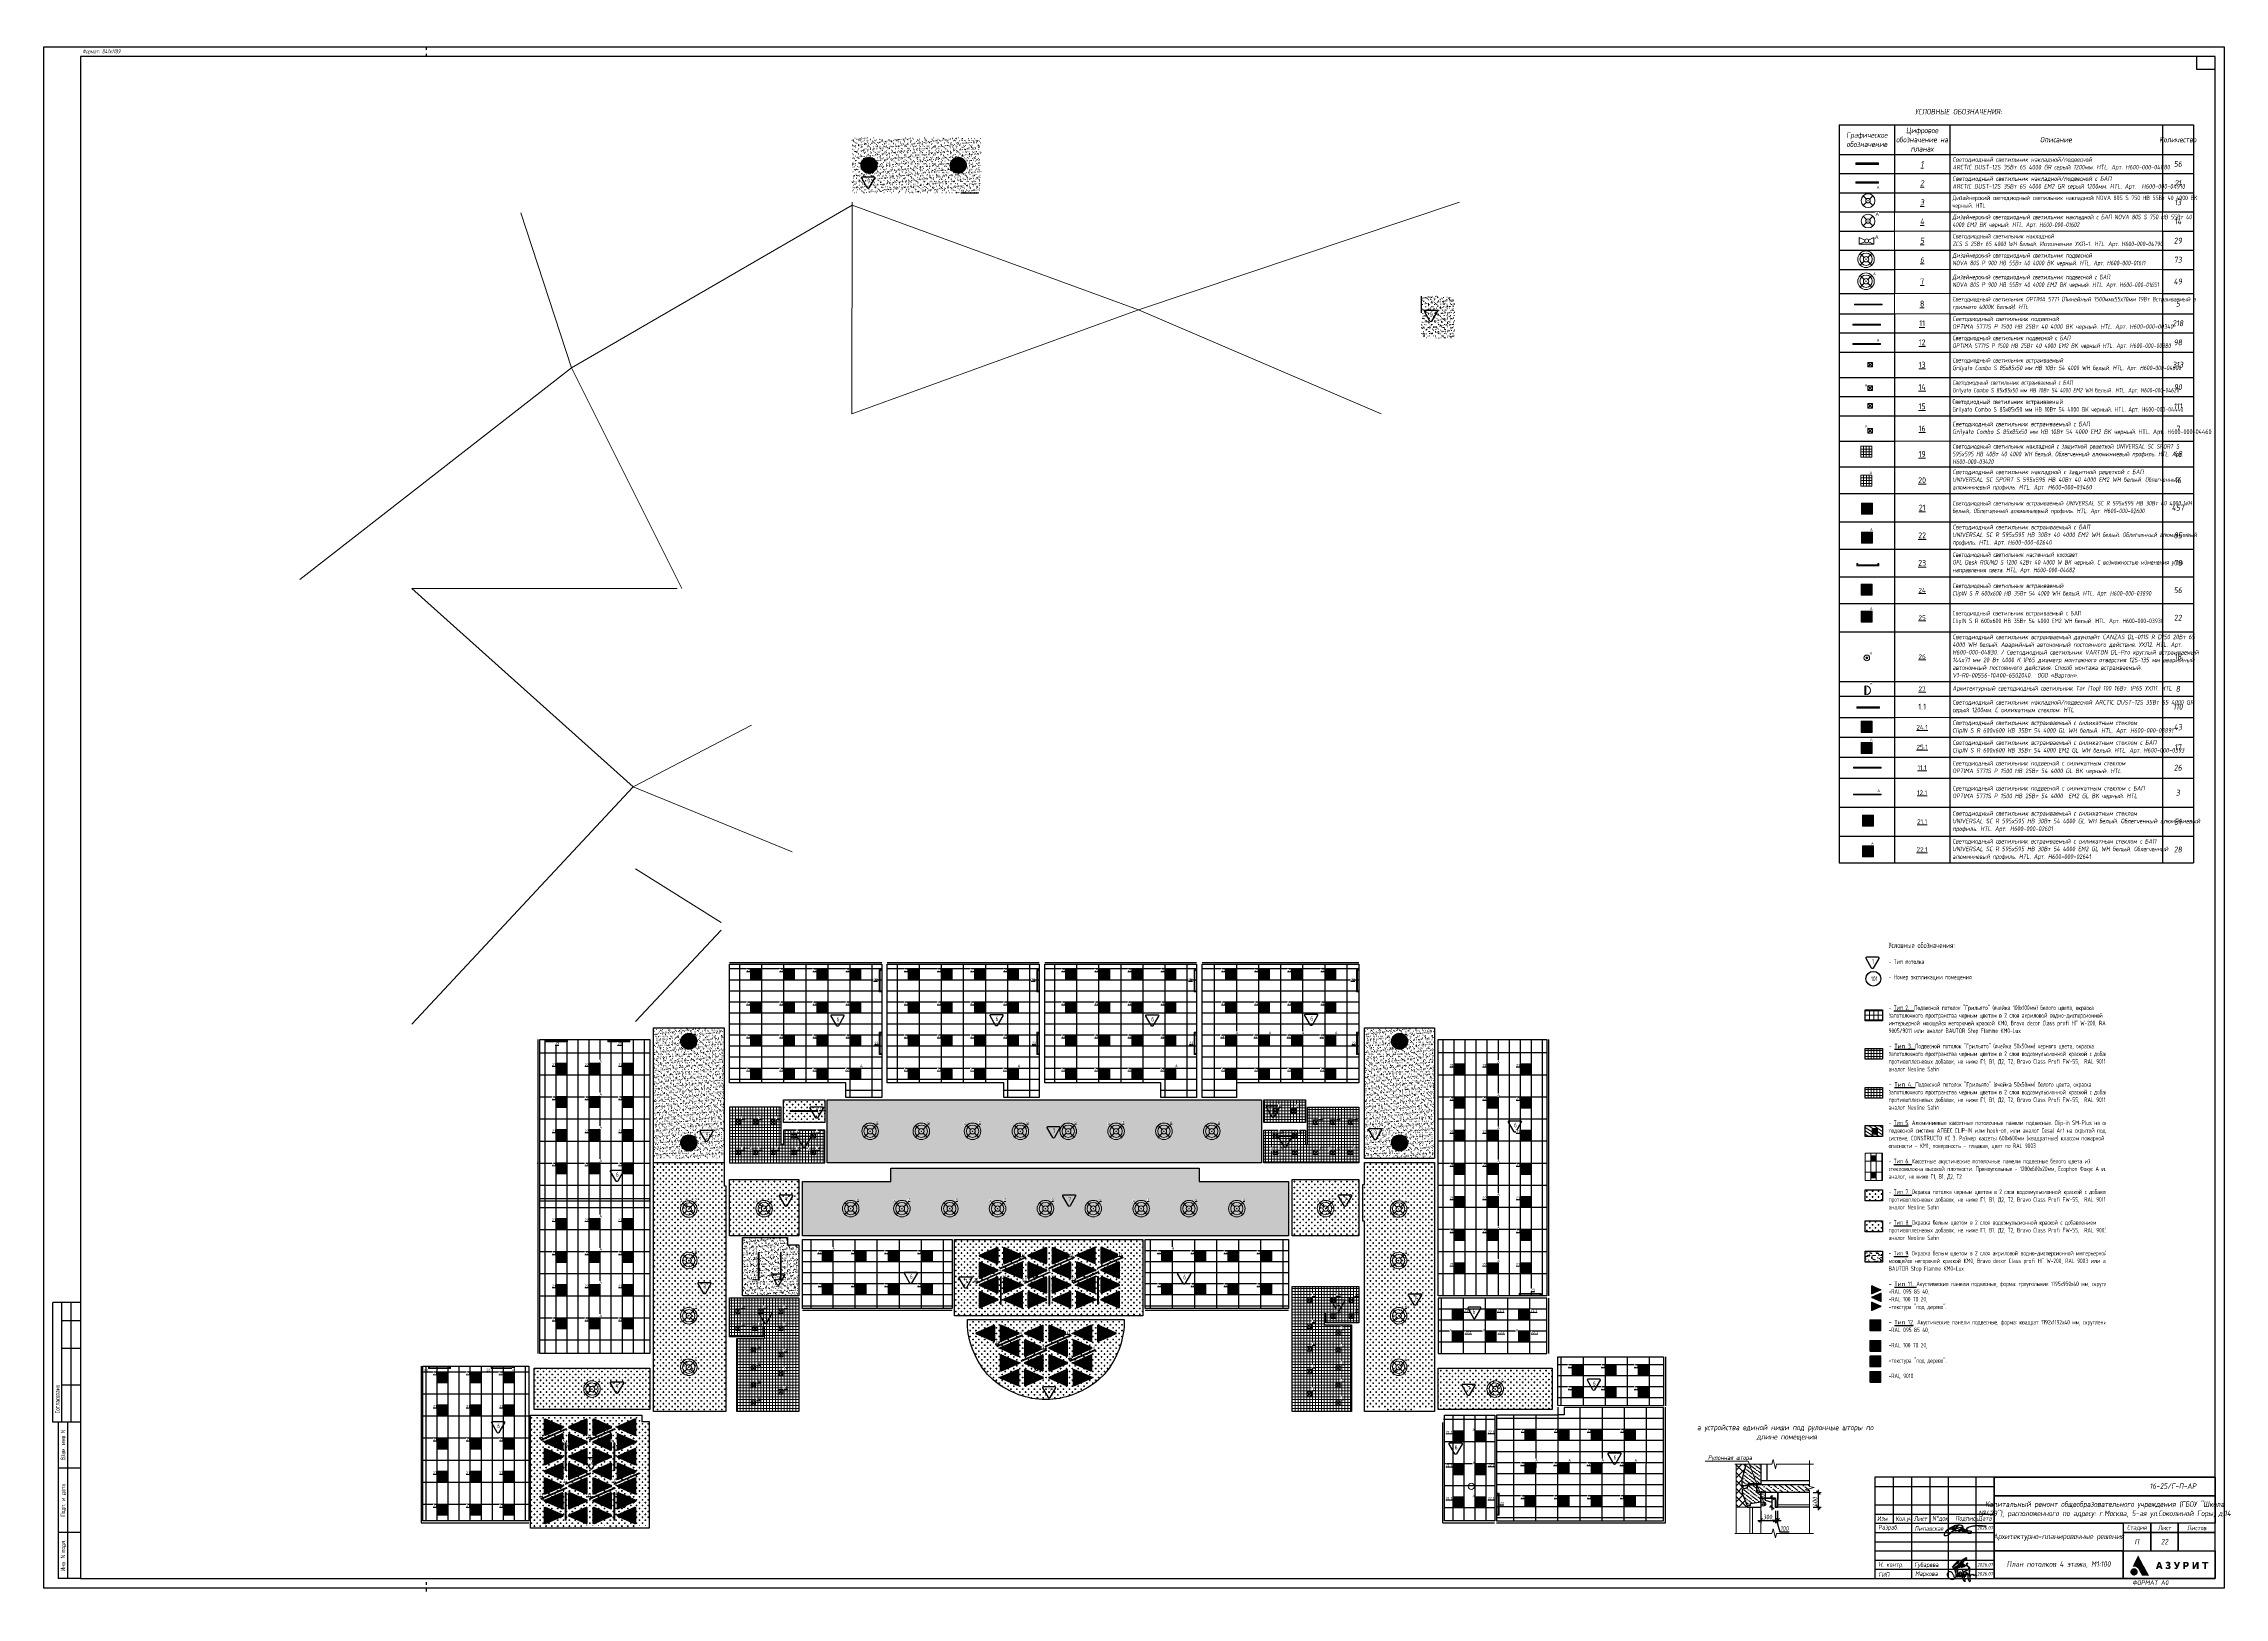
# Paper-space layout '22.4эт' of a CAD drawing. Header units: millimetres. Extents: x -6 to 1179, y -24 to 820.
# The model-space entities are those that its viewports show. They can reach past a viewport. Long polylines and large blocks are cut down to what shows.
import ezdxf
from ezdxf import colors
from ezdxf.entities.mleader import LeaderData, LeaderLine
from ezdxf.enums import TextEntityAlignment as Align
from ezdxf.math import Vec2, Vec3

# ---------------------------------------------------------------- set-up
doc = ezdxf.new("R2010")
doc.units = ezdxf.units.MM
doc.linetypes.add('ACAD_ISO03W100', pattern=[30, 12, -18])
for name, color, linetype in [('!!_для разрезов', 7, 'Continuous'), ('_RAMKA', 7, 'Continuous'), ('X-ref Light', 250, 'Continuous'), ('X-ref Light Emergency', 249, 'Continuous'), ('АР_Оси_Разм', 250, 'Continuous'), ('АР_Таблицы', 250, 'Continuous'), ('Штриховка в сечении', 7, 'Continuous')]:
    doc.layers.add(name, color=color, linetype=linetype)
for name, color, linetype, lineweight in [('_STAMP', 250, 'Continuous', 30), ('_TEXT', 189, 'Continuous', 30), ('_ЭОМ_ОБЩ_Освещение_текст', 250, 'Continuous', 18), ('_ЭОМ_ОБЩ_Освещение_текст тип светильника', 172, 'Continuous', 50), ('_ЭОМ_светильник А', 1, 'Continuous', 35), ('_ЭОМ_светильник Р', 4, 'Continuous', 35), ('АР_Выноски_Фасад', 250, 'Continuous', 5), ('АР_Маркер экспликации', 239, 'Continuous', 13), ('АР_Навесной фасад', 250, 'Continuous', 5), ('АР_Окна', 250, 'Continuous', 13), ('АР_Перекрытие', 250, 'Continuous', 30), ('АР_Полы_Штриховка', 252, 'Continuous', 0), ('АР_Потолки_Штриховка', 252, 'Continuous', 0), ('АР_Спецификация', 250, 'Continuous', 15), ('АР_Стены фасадные', 7, 'Continuous', 30), ('АР_Толстая линия', 250, 'Continuous', 30), ('АР_тонкая линия', 250, 'Continuous', 0), ('АР_Штриховка', 252, 'Continuous', 0), ('Подписи', 5, 'Continuous', 25), ('СИЛА', 1, 'Continuous', 30), ('Текст', 251, 'Continuous', 13), ('Тонкая линия', 250, 'Continuous', 18), ('Штукатурка по существующим стенам', 30, 'Continuous', 70)]:
    doc.layers.add(name, color=color, linetype=linetype, lineweight=lineweight)
for name, color, linetype, lineweight, true_color in [('АР_Потолок_RAL 095 85 40', 7, 'Continuous', 5, 0xddc87a), ('АР_Потолок_RAL 100 70 20', 7, 'Continuous', 5, 0xb3ac85), ('АР_Потолок_Грильято_белый_100х100', 7, 'Continuous', 5, 0xff7070), ('АР_Потолок_Грильято_белый_50х50', 7, 'Continuous', 5, 0x8e00bd), ('АР_Потолок_Грильято_черный_50х50', 7, 'Continuous', 5, 0xfa3e00), ('АР_Потолок_Покраска', 7, 'Continuous', 5, 0x007399), ('АР_Потолок_Текстура дерево', 7, 'Continuous', 5, 0xe7bf8e)]:
    doc.layers.add(name, color=color, linetype=linetype, lineweight=lineweight, true_color=true_color)
doc.layers.get('Defpoints').off()
doc.layers.get('X-ref Light').off()
doc.styles.add('gost', font='isocpeur.ttf')
doc.styles.add('GOST 2.304', font='CS_Gost2304.shx')
doc.styles.add('ISOCPEUR', font='isocpeur.ttf', dxfattribs={"height": 800})
doc.styles.add('ISOCUPER', font='isocpeur.ttf', dxfattribs={"width": 0.85, "oblique": 7})
doc.styles.add('Simplex', font='simplex.shx', dxfattribs={"width": 0.7, "oblique": 15, "height": 250})
doc.styles.add('Архитект', font='isocpeur.ttf', dxfattribs={"width": 0.8, "oblique": 8})
doc.styles.add('Архитектурный размер', font='isocpeur.ttf', dxfattribs={"width": 0.8, "oblique": 8})
doc.styles.add('ГОСТ', font='cad.shx', dxfattribs={"width": 0.8})
doc.dimstyles.new('KK 100', dxfattribs={"dimscale": 100, "dimtxt": 3, "dimasz": 2, "dimexe": 1.5, "dimexo": 2, "dimtad": 1, "dimdec": 0, "dimtxsty": 'GOST 2.304', "dimblk": 'OBLIQUE', "dimcen": 2.5, "dimdle": 1.5, "dimadec": 0, "dimazin": 0, "dimtfac": 1, "dimtdec": 0, "dimtmove": 0, "dimatfit": 3, "dimarcsym": 0})
pattern_1 = [(0, (271876.31, -3e-11), (158.75, 158.75), [79.375, -238.125]), (90, (271916, -39.69), (-158.75, 158.75), [79.375, -238.125])]
pattern_2 = [(142.433889, (-2058876.89, -655731.74), (-316.994321, 43.542487), [396.875, -79.375, 0, -79.375])]

# ---------------------------------------------------------------- blocks, each defined once
blk = doc.blocks.new('Логотип Азурит')
at = {"layer": '_STAMP', "linetype": 'Continuous', "true_color": 0x2a3756}
h = blk.add_hatch(color=159, dxfattribs=at)
h.dxf.hatch_style = 1
h.paths.add_polyline_path([(-39.4, 8.5), (-40, 9.6), (-40.6, 10.7), (-41.1, 11.7), (-41.6, 12.6), (-41.8, 12.9), (-41.9, 13), (-41.9, 12.9), (-42, 12.8), (-42.4, 12), (-42.8, 11.2), (-43.1, 10.5), (-43.5, 9.7), (-44.2, 8.3), (-44.5, 7.6), (-44.7, 7.1), (-44.8, 6.9), (-44.7, 6.9), (-44.5, 7), (-44.3, 7), (-44.1, 7), (-43.9, 7), (-43.7, 6.9), (-43.6, 6.9), (-43.4, 6.9), (-43.2, 6.8), (-43.1, 6.7), (-42.9, 6.7), (-42.7, 6.6), (-42.6, 6.5), (-42.4, 6.4), (-42.3, 6.3), (-42.2, 6.2), (-42, 6), (-41.9, 5.9), (-41.8, 5.8), (-41.7, 5.7), (-41.6, 5.5), (-41.3, 4.9), (-41, 4.4), (-40.6, 3.6), (-40, 2.6), (-39.8, 2.1), (-37.9, 2.1), (-36.5, 2.1), (-35.9, 2.1), (-36.5, 3.1), (-36.8, 3.8), (-37.2, 4.4), (-37.7, 5.3), (-38.2, 6.3), (-38.5, 6.9), (-38.9, 7.5)])
at = {"layer": '_STAMP', "linetype": 'Continuous', "true_color": 0x1447b7}
h = blk.add_hatch(color=162, dxfattribs=at)
h.dxf.hatch_style = 1
h.paths.add_polyline_path([(-42.1, 4.2), (-42.1, 4.4), (-42.1, 4.6), (-42.2, 4.8), (-42.3, 4.9), (-42.4, 5.1), (-42.5, 5.3), (-42.6, 5.4), (-42.7, 5.5), (-42.8, 5.6), (-42.9, 5.7), (-43.1, 5.9), (-43.4, 6), (-43.6, 6), (-43.9, 6.1), (-44.2, 6.1), (-44.4, 6.1), (-44.5, 6), (-44.7, 6), (-44.9, 5.9), (-45, 5.8), (-45.2, 5.7), (-45.4, 5.6), (-45.5, 5.5), (-45.6, 5.3), (-45.7, 5.2), (-45.8, 5), (-45.9, 4.9), (-46, 4.7), (-46, 4.5), (-46.1, 4.3), (-46.1, 4.1), (-46.1, 3.9), (-46, 3.7), (-46, 3.5), (-45.9, 3.4), (-45.9, 3.2), (-45.8, 3.1), (-45.7, 3), (-45.6, 2.9), (-45.5, 2.8), (-45.4, 2.7), (-45.3, 2.6), (-45.2, 2.5), (-45.1, 2.4), (-45, 2.3), (-44.8, 2.3), (-44.7, 2.2), (-44.6, 2.2), (-44.4, 2.2), (-44.3, 2.1), (-44.1, 2.1), (-43.8, 2.1), (-43.6, 2.2), (-43.3, 2.3), (-43.1, 2.4), (-42.9, 2.5), (-42.7, 2.7), (-42.6, 2.8), (-42.4, 3), (-42.3, 3.1), (-42.3, 3.3), (-42.2, 3.5), (-42.1, 3.7), (-42.1, 3.8), (-42.1, 4)])
at = {"layer": '_STAMP', "linetype": 'Continuous', "true_color": 0x2a3756}
h = blk.add_hatch(color=159, dxfattribs=at)
h.dxf.hatch_style = 1
h.paths.add_polyline_path([(-29.3, 7.9), (-29.6, 8.8), (-29.9, 9.5), (-30.4, 9.5), (-30.9, 9.5), (-30.9, 9.4), (-31.3, 8.4), (-31.6, 7.3), (-32, 6.3), (-32.2, 5.6), (-32.1, 5.6), (-31.7, 5.6), (-31.2, 5.6), (-31.1, 6), (-31, 6.4), (-30.4, 6.4), (-29.8, 6.4), (-29.6, 6), (-29.5, 5.6), (-29, 5.6), (-28.5, 5.6), (-28.6, 5.8), (-28.9, 6.8)])
h.paths.add_polyline_path([(-30.8, 7.2), (-30.7, 7.3), (-30.6, 7.9), (-30.4, 8.4), (-30.4, 8.6), (-30.4, 8.7), (-30.4, 8.6), (-30.3, 8.4), (-30.2, 8.1), (-30.1, 7.7), (-30, 7.3), (-30, 7.2), (-30.4, 7.2)], flags=16)
h = blk.add_hatch(color=159, dxfattribs=at)
h.dxf.hatch_style = 1
h.paths.add_polyline_path([(-24.4, 7.3), (-24.5, 7.4), (-24.6, 7.5), (-24.7, 7.6), (-24.8, 7.6), (-24.7, 7.7), (-24.6, 7.8), (-24.5, 7.9), (-24.5, 8), (-24.4, 8.1), (-24.3, 8.2), (-24.3, 8.3), (-24.3, 8.3), (-24.3, 8.5), (-24.3, 8.7), (-24.3, 8.7), (-24.3, 8.8), (-24.4, 9), (-24.5, 9.1), (-24.6, 9.3), (-24.8, 9.4), (-24.9, 9.5), (-25.1, 9.5), (-25.3, 9.6), (-25.6, 9.6), (-25.7, 9.6), (-25.9, 9.6), (-26.1, 9.6), (-26.2, 9.5), (-26.4, 9.5), (-26.5, 9.4), (-26.7, 9.3), (-26.8, 9.2), (-26.9, 9.2), (-26.8, 9), (-26.6, 8.7), (-26.5, 8.5), (-26.5, 8.5), (-26.5, 8.5), (-26.3, 8.6), (-26.2, 8.7), (-26.1, 8.7), (-25.9, 8.8), (-25.8, 8.8), (-25.7, 8.8), (-25.6, 8.8), (-25.5, 8.8), (-25.5, 8.7), (-25.4, 8.7), (-25.3, 8.6), (-25.3, 8.6), (-25.3, 8.5), (-25.3, 8.4), (-25.3, 8.3), (-25.3, 8.2), (-25.4, 8.1), (-25.4, 8.1), (-25.4, 8.1), (-25.5, 8), (-25.6, 8), (-25.8, 8), (-26.1, 8), (-26.1, 7.6), (-26.1, 7.2), (-25.8, 7.2), (-25.5, 7.2), (-25.5, 7.2), (-25.4, 7.2), (-25.3, 7.2), (-25.3, 7.1), (-25.2, 7.1), (-25.2, 7), (-25.2, 7), (-25.2, 6.9), (-25.2, 6.8), (-25.2, 6.7), (-25.2, 6.6), (-25.2, 6.6), (-25.3, 6.5), (-25.3, 6.5), (-25.4, 6.5), (-25.4, 6.4), (-25.5, 6.4), (-25.7, 6.4), (-25.8, 6.4), (-25.9, 6.4), (-26, 6.4), (-26.2, 6.5), (-26.3, 6.6), (-26.4, 6.7), (-26.5, 6.8), (-26.8, 6.5), (-26.9, 6.3), (-27, 6.2), (-27, 6.1), (-27, 6.1), (-26.9, 6.1), (-26.8, 6), (-26.6, 5.8), (-26.4, 5.7), (-26.2, 5.6), (-26, 5.6), (-25.8, 5.6), (-25.5, 5.6), (-25.3, 5.6), (-25.1, 5.6), (-25, 5.7), (-24.9, 5.7), (-24.7, 5.8), (-24.6, 5.9), (-24.5, 5.9), (-24.4, 6), (-24.4, 6.1), (-24.3, 6.2), (-24.3, 6.4), (-24.2, 6.5), (-24.2, 6.7), (-24.2, 6.8), (-24.2, 6.9), (-24.2, 7.1), (-24.3, 7.2), (-24.3, 7.3)])
h = blk.add_hatch(color=159, dxfattribs=at)
h.dxf.hatch_style = 1
h.paths.add_polyline_path([(-19.6, 8), (-19.4, 8.7), (-19.1, 9.2), (-19, 9.5), (-19.2, 9.5), (-19.5, 9.5), (-20, 9.5), (-20, 9.4), (-20.3, 8.7), (-20.6, 7.8), (-20.6, 7.7), (-20.7, 7.6), (-20.7, 7.6), (-20.7, 7.7), (-20.8, 8), (-21, 8.4), (-21.3, 9.1), (-21.5, 9.5), (-22.1, 9.5), (-22.6, 9.5), (-22.4, 9.2), (-21.9, 8.2), (-21.3, 7.1), (-21.1, 6.6), (-21.1, 6.6), (-21.1, 6.5), (-21.1, 6.5), (-21.2, 6.4), (-21.3, 6.4), (-21.4, 6.4), (-21.5, 6.4), (-21.5, 6.4), (-21.6, 6.4), (-21.7, 6.5), (-21.8, 6.5), (-21.9, 6.5), (-21.9, 6.4), (-22.1, 6), (-22.2, 5.9), (-22.2, 5.8), (-22.1, 5.8), (-21.9, 5.7), (-21.8, 5.6), (-21.7, 5.6), (-21.5, 5.6), (-21.3, 5.6), (-21.1, 5.6), (-21, 5.6), (-20.9, 5.7), (-20.8, 5.7), (-20.7, 5.8), (-20.6, 5.8), (-20.6, 5.9), (-20.5, 6), (-20.3, 6.2), (-20.3, 6.4), (-20.2, 6.5), (-19.9, 7.3)])
h = blk.add_hatch(color=159, dxfattribs=at)
h.dxf.hatch_style = 1
h.paths.add_polyline_path([(-14.5, 7.5), (-14.4, 7.6), (-14.4, 7.7), (-14.3, 8), (-14.3, 8.2), (-14.3, 8.4), (-14.4, 8.6), (-14.4, 8.8), (-14.5, 8.9), (-14.6, 9), (-14.6, 9.1), (-14.7, 9.2), (-14.8, 9.3), (-14.9, 9.4), (-15.1, 9.4), (-15.2, 9.5), (-15.3, 9.5), (-15.5, 9.5), (-16.3, 9.5), (-17.2, 9.5), (-17.2, 7.6), (-17.2, 5.6), (-16.7, 5.6), (-16.3, 5.6), (-16.3, 6.2), (-16.3, 6.8), (-15.9, 6.8), (-15.6, 6.8), (-15.4, 6.9), (-15.2, 6.9), (-15, 7), (-14.8, 7.1), (-14.7, 7.2), (-14.6, 7.4)])
h.paths.add_polyline_path([(-15.6, 7.7), (-15.7, 7.7), (-16, 7.7), (-16.3, 7.7), (-16.3, 8.2), (-16.3, 8.7), (-15.9, 8.7), (-15.6, 8.7), (-15.6, 8.7), (-15.5, 8.7), (-15.4, 8.6), (-15.4, 8.5), (-15.3, 8.4), (-15.3, 8.4), (-15.3, 8.2), (-15.3, 8.1), (-15.3, 8), (-15.3, 7.9), (-15.4, 7.9), (-15.4, 7.8), (-15.4, 7.8), (-15.5, 7.7)], flags=16)
h = blk.add_hatch(color=159, dxfattribs=at)
h.dxf.hatch_style = 1
h.paths.add_polyline_path([(-10.1, 7.8), (-10, 8), (-9.9, 8.1), (-9.9, 7.9), (-10, 7.5), (-10, 6.7), (-10, 5.6), (-9.5, 5.6), (-9, 5.6), (-9, 7.6), (-9, 9.5), (-9.5, 9.5), (-10, 9.5), (-10.4, 8.9), (-10.8, 8.1), (-11, 7.8), (-11.3, 7.3), (-11.4, 7.1), (-11.4, 7), (-11.4, 7.3), (-11.4, 7.8), (-11.4, 8.6), (-11.4, 9.5), (-11.9, 9.5), (-12.3, 9.5), (-12.3, 7.6), (-12.3, 5.6), (-11.9, 5.6), (-11.4, 5.6), (-11.2, 5.9), (-10.6, 6.9), (-10.3, 7.4)])
h = blk.add_hatch(color=159, dxfattribs=at)
h.dxf.hatch_style = 1
h.paths.add_polyline_path([(-3.7, 9.1), (-3.7, 9.5), (-5.4, 9.5), (-7.1, 9.5), (-7.1, 9.1), (-7.1, 8.7), (-6.5, 8.7), (-5.9, 8.7), (-5.9, 7.2), (-5.9, 5.6), (-5.4, 5.6), (-5, 5.6), (-5, 7.2), (-5, 8.7), (-4.3, 8.7), (-3.7, 8.7)])
blk = doc.blocks.new('подпись Липавская')
at = {"color": 162, "lineweight": 18, "true_color": 0x0034d1}
for points, knots in [([(2.4, -0.6), (1.9, -1.1), (1.5, -1.5), (0.6, -2.3), (0.2, -2.6), (-0.4, -3.1), (-0.8, -3.3), (-1.5, -3.6), (-1.9, -3.7), (-2.4, -3.8), (-2.6, -3.8), (-2.9, -3.6), (-3, -3.5), (-3.1, -3.2), (-3, -3.1), (-3, -2.6), (-2.9, -2.3), (-2.6, -1.9), (-2.5, -1.7), (-2, -1), (-1.6, -0.6), (-0.8, 0.1), (-0.4, 0.4), (0.6, 0.9), (1, 1.2), (1.6, 1.4), (1.6, 1.4), (1.7, 1.5)], [1.927995, 1.927995, 1.927995, 1.927995, 2.162861, 2.162861, 2.342684, 2.342684, 2.481252, 2.481252, 2.589465, 2.589465, 2.644352, 2.644352, 2.684993, 2.684993, 2.725633, 2.725633, 2.816518, 2.816518, 2.907403, 2.907403, 3.101021, 3.101021, 3.294638, 3.294638, 3.488255, 3.488255, 3.514244, 3.514244, 3.514244, 3.514244]), ([(1.5, 0.1), (1.6, 0.1), (1.8, 0.1), (2, 0.2), (2.1, 0.3), (2.5, 0.4), (2.7, 0.6), (3, 0.7)], [0.9055552, 0.9055552, 0.9055552, 0.9055552, 0.9629326, 0.9629326, 1.02031, 1.02031, 1.1239395, 1.1239395, 1.1239395, 1.1239395]), ([(6.8, 0.3), (6.6, 0.1), (6.3, 0), (5.8, -0.3), (5.5, -0.5), (5, -0.7), (4.7, -0.8), (4.2, -1), (4, -1), (3.6, -1.1), (3.4, -1.1), (3, -1.1), (2.8, -1.1), (2.6, -1), (2.5, -1), (2.4, -0.8), (2.3, -0.7), (2.4, -0.6)], [4.3062538, 4.3062538, 4.3062538, 4.3062538, 4.4138757, 4.4138757, 4.5214976, 4.5214976, 4.6291196, 4.6291196, 4.7090277, 4.7090277, 4.7729116, 4.7729116, 4.8231548, 4.8231548, 4.8495834, 4.8495834, 4.87234, 4.87234, 4.87234, 4.87234]), ([(2.8, -0.2), (3.1, 0.1), (3.6, 0.3), (4.3, 0.6), (4.6, 0.7), (5.2, 0.9), (5.6, 0.9), (6.2, 1), (6.5, 1), (6.8, 1)], [4.9347748, 4.9347748, 4.9347748, 4.9347748, 5.0568055, 5.0568055, 5.1788362, 5.1788362, 5.3146558, 5.3146558, 5.3908243, 5.3908243, 5.3908243, 5.3908243]), ([(5.1, 2.3), (5.5, 2.3), (5.9, 2.2), (6.5, 2), (6.7, 2), (7.1, 1.6), (7.3, 1.3), (7.3, 1), (7.2, 0.9), (7.2, 0.8)], [3.9400756, 3.9400756, 3.9400756, 3.9400756, 4.077799, 4.077799, 4.1515227, 4.1515227, 4.2252463, 4.2252463, 4.2499379, 4.2499379, 4.2499379, 4.2499379]), ([(7.2, 0.8), (7.3, 0.7), (7.3, 0.5), (7.3, 0.3), (7.3, 0.2), (7.3, 0), (7.2, 0), (7.2, 0)], [5.43291642, 5.43291642, 5.43291642, 5.43291642, 5.46279586, 5.46279586, 5.4926753, 5.4926753, 5.50331351, 5.50331351, 5.50331351, 5.50331351]), ([(7.2, 0), (7.4, 0), (7.5, 0), (7.8, 0), (8, 0), (8.2, -0.2), (8.3, -0.3), (8.3, -0.4)], [6.0978529, 6.0978529, 6.0978529, 6.0978529, 6.1425729, 6.1425729, 6.1872929, 6.1872929, 6.2036694, 6.2036694, 6.2036694, 6.2036694]), ([(8.7, -0.5), (8.8, -0.1), (9.2, 0.3), (9.8, 0.8), (10.2, 1.1), (11, 1.4), (11.4, 1.5), (12.7, 1.7), (13.6, 1.8), (15, 1.9), (15.7, 1.9), (16.8, 1.9), (17.2, 1.9), (18, 1.8), (18.5, 1.8), (19.2, 1.7), (19.4, 1.7), (19.7, 1.7)], [7.769656, 7.769656, 7.769656, 7.769656, 7.921996, 7.921996, 8.074335, 8.074335, 8.226675, 8.226675, 8.542229, 8.542229, 8.775159, 8.775159, 8.93404, 8.93404, 9.09292, 9.09292, 9.186254, 9.186254, 9.186254, 9.186254]), ([(6.6, -0.7), (6.5, -0.8), (6.4, -0.9), (6, -1.1), (5.7, -1.3), (5.4, -1.4), (5.3, -1.4), (5.2, -1.4), (5.1, -1.4), (5, -1.4), (5, -1.4), (4.9, -1.4), (4.8, -1.3), (4.8, -1.1), (4.8, -1.1), (4.9, -1), (4.9, -1), (4.9, -0.9), (5, -0.9), (5.1, -0.8), (5.3, -0.7), (5.5, -0.6), (5.6, -0.5), (5.9, -0.4), (6, -0.3), (6.3, -0.3), (6.3, -0.3), (6.4, -0.2)], [5.5967371, 5.5967371, 5.5967371, 5.5967371, 5.6654435, 5.6654435, 5.7341498, 5.7341498, 5.7599769, 5.7599769, 5.7754743, 5.7754743, 5.7848694, 5.7848694, 5.7920528, 5.7920528, 5.7992363, 5.7992363, 5.8064198, 5.8064198, 5.8255794, 5.8255794, 5.8652806, 5.8652806, 5.9049817, 5.9049817, 5.9720452, 5.9720452, 5.9983972, 5.9983972, 5.9983972, 5.9983972]), ([(7.7, -1.2), (7.7, -1.3), (7.6, -1.3), (7.4, -1.4), (7.3, -1.5), (7.1, -1.5), (7, -1.5), (6.9, -1.4), (6.9, -1.4), (6.8, -1.3), (6.8, -1.2), (6.8, -1.1), (6.8, -1), (6.9, -0.9), (6.9, -0.9), (7, -0.8), (7.1, -0.7), (7.4, -0.6), (7.6, -0.5), (7.7, -0.5)], [6.3030834, 6.3030834, 6.3030834, 6.3030834, 6.3311025, 6.3311025, 6.3581066, 6.3581066, 6.3684891, 6.3684891, 6.3749758, 6.3749758, 6.3814625, 6.3814625, 6.3879491, 6.3879491, 6.4022384, 6.4022384, 6.4305971, 6.4305971, 6.4944159, 6.4944159, 6.4944159, 6.4944159]), ([(8.6, -1.2), (8.5, -1.3), (8.4, -1.3), (8.3, -1.4), (8.2, -1.4), (8.1, -1.5), (8, -1.5), (7.9, -1.4), (7.8, -1.4), (7.7, -1.3), (7.7, -1.3), (7.7, -1.2)], [6.63437936, 6.63437936, 6.63437936, 6.63437936, 6.65591892, 6.65591892, 6.6718971, 6.6718971, 6.68234273, 6.68234273, 6.6889962, 6.6889962, 6.69151939, 6.69151939, 6.69151939, 6.69151939]), ([(9.7, -1.1), (9.9, -1.1), (10.3, -1), (11, -1), (11.3, -1), (11.8, -1.2), (11.9, -1.4), (12.1, -1.8), (12, -2.1), (11.8, -2.3), (11.7, -2.4), (11.3, -2.5), (11.2, -2.5), (10.6, -2.5), (10.3, -2.5), (9.7, -2.3), (9.5, -2.2), (9.1, -2), (8.9, -1.9), (8.6, -1.5), (8.6, -1.4), (8.6, -1.2)], [7.0162906, 7.0162906, 7.0162906, 7.0162906, 7.0993883, 7.0993883, 7.1824861, 7.1824861, 7.2545595, 7.2545595, 7.301037, 7.301037, 7.3475144, 7.3475144, 7.3939919, 7.3939919, 7.486045, 7.486045, 7.578098, 7.578098, 7.6546435, 7.6546435, 7.6967383, 7.6967383, 7.6967383, 7.6967383]), ([(9.2, -0.6), (9.2, -0.6), (9.3, -0.6), (9.5, -0.5), (9.5, -0.5), (9.6, -0.5), (9.7, -0.6), (9.8, -0.8), (9.8, -0.8), (9.8, -0.9), (9.8, -1), (9.8, -1), (9.7, -1.1), (9.7, -1.1)], [6.85701628, 6.85701628, 6.85701628, 6.85701628, 6.88166544, 6.88166544, 6.8944683, 6.8944683, 6.90289754, 6.90289754, 6.91132677, 6.91132677, 6.91975601, 6.91975601, 6.93200035, 6.93200035, 6.93200035, 6.93200035])]:
    blk.add_open_spline(points, degree=3, knots=knots, dxfattribs=at)
blk.add_spline([(0, 0), (0, -0.1), (0.3, -0.2), (0.8, 0), (1.4, 0.3), (1.9, 0.6), (2.3, 0.9), (2.7, 1.2), (2.9, 1.5), (3, 1.7), (3, 1.9), (2.7, 1.9), (2.4, 1.7), (1.8, 1.3), (1.5, 1), (1.2, 0.5), (1.1, 0.1), (1.2, -0.1), (1.6, -0.2), (2.1, 0), (2.5, 0.2), (2.9, 0.4), (3.5, 0.7), (4.1, 1.2), (4.6, 1.8), (4.8, 2.1), (4.9, 2.3), (4.5, 2.1), (4.1, 1.7), (3.7, 1.3), (3.1, 0.5), (2.4, -0.2), (1.7, -1), (0.7, -1.8), (-0.1, -2.5), (-1.4, -3.3), (-2.7, -3.4), (-2.7, -2.6), (-2.3, -1.8), (-1.6, -1), (-0.5, -0.1), (1, 0.8), (2, 1.3), (3.5, 1.8), (4.9, 2), (5.9, 2), (6.5, 1.8), (6.9, 1.5), (7, 1.1), (6.6, 0.4), (5.7, -0.1), (4.4, -0.6), (3.4, -0.9), (2.6, -0.8), (3.8, 0.1), (4.9, 0.5), (6.3, 0.7), (7.1, 0.5), (7, 0.1), (6.8, -0.2), (6.4, -0.5), (5.9, -0.9), (5, -1.2), (5.4, -0.9), (5.6, -0.8), (5.9, -0.6), (6.2, -0.5), (6.9, -0.3), (7.6, -0.2), (8, -0.4), (8.1, -0.4), (8, -0.6), (7.7, -1), (7.3, -1.2), (7, -1.2), (7.2, -1), (7.4, -0.9), (7.8, -0.7), (8.1, -0.6), (8.4, -0.6), (8.5, -0.7), (8.4, -1.1), (8.2, -1.2), (8, -1.2), (8, -1), (8.2, -0.9), (8.7, -0.9), (9, -0.9), (9.6, -0.8), (9.4, -1.1), (10.8, -1.2), (11.7, -1.6), (11.8, -1.9), (10.3, -2.2), (9.5, -1.9), (8.9, -1.5), (8.8, -0.7), (9.2, -0.1), (9.8, 0.5), (10.7, 1), (12.2, 1.4), (13.8, 1.6), (15.5, 1.7), (16.6, 1.7), (17.2, 1.6), (18.3, 1.6), (19.6, 1.4)], degree=3, dxfattribs=at)
for points in [[(0.2, 0.1), (0.5, 0.1), (0.6, 0.2), (0.9, 0.3)], [(1.6, 0.7), (1.9, 0.9), (2.1, 1), (2.3, 1.2)], [(2, 1.1), (1.8, 0.9), (1.7, 0.8), (1.6, 0.7)], [(3.3, 0.4), (3.1, 0.2), (3, 0), (2.8, -0.2)], [(3.2, 2), (3.6, 2), (3.9, 2.1), (4.2, 2.2)], [(8.3, -0.4), (8.4, -0.4), (8.6, -0.4), (8.7, -0.5)]]:
    blk.add_open_spline(points, degree=3, dxfattribs=at)
blk = doc.blocks.new('A$C87e5faed')
at = {"color": 172, "true_color": 0x1616e3}
for p, q in [((4.5, 4), (1.3, 0.4)), ((1.3, 0.4), (4.4, 3.1)), ((1.3, 0.4), (4.4, 3)), ((4.5, 3.9), (1.4, 0.4)), ((2.7, -0.6), (4.6, 1.4)), ((2.8, -0.6), (4.6, 1.3)), ((3.9, 0), (3.2, -0.6)), ((3.9, 0), (4, 0.1)), ((4, 0.1), (4.6, 0.7)), ((4.1, 0.2), (4.6, 0.6)), ((4.5, 3.2), (4.7, 3.4)), ((4.5, 3.1), (4.7, 3.3)), ((4.6, 1.4), (5.1, 1.9)), ((4.6, 1.4), (4.9, 1.8)), ((4.6, 0.5), (4.6, 0.3)), ((4.6, 0.3), (4.8, 0.2)), ((4.7, 0.7), (7.2, 2.9)), ((4.9, 1.3), (4.7, 0.9)), ((4.7, 0.7), (4.7, 0.6)), ((4.7, 0.6), (4.7, 0.3)), ((4.7, 0.3), (4.8, 0.3)), ((4.8, 0.8), (7.2, 3)), ((5, 1.3), (4.8, 0.8)), ((4.8, 0.3), (5.3, 0.4)), ((4.8, 0.2), (5.3, 0.4)), ((4.8, 0.2), (5.3, 0.4)), ((7.2, 3), (5, 1.3)), ((7.1, 3), (5, 1.3)), ((5.1, 2), (7.4, 4.8)), ((5.2, 2.1), (7.4, 4.8)), ((5.3, 0.4), (7.5, 2)), ((5.3, 0.4), (6.5, 1.2)), ((6.7, 1.4), (6.2, 0.8)), ((6.5, 1.2), (6.2, 0.8)), ((6.7, 1.4), (7.6, 2)), ((6.7, 0.6), (7.1, 0.9)), ((7.5, 2), (6.8, 1.5)), ((6.8, 0.5), (7.2, 1)), ((6.9, 1.5), (6.9, 1.5)), ((7.8, 1.8), (7.1, 0.9)), ((7.2, 1), (8, 1.7)), ((7.9, 1.7), (7.2, 1)), ((7.2, 1), (7.3, 0.8)), ((7.3, 1), (8, 1.6)), ((7.4, 0.9), (7.3, 1)), ((7.3, 0.8), (7.5, 0.8)), ((7.4, 4.8), (8.7, 5.6)), ((7.4, 4.8), (8.7, 5.6)), ((7.4, 0.9), (7.5, 0.9)), ((7.5, 2), (7.6, 2)), ((7.5, 0.8), (7.8, 0.9)), ((7.5, 0.9), (7.8, 0.9)), ((7.8, 0.9), (9, 1.7)), ((7.8, 0.9), (9.1, 1.6)), ((9.2, 1.5), (10.5, 0.4)), ((9.2, 1.4), (10.5, 0.4)), ((9.7, 2.6), (9.6, 2.6)), ((9.7, 2.5), (9.6, 2.5)), ((9.8, 2.5), (9.7, 2.6)), ((9.7, 2.5), (9.7, 2.5)), ((3, -0.7), (2.7, -0.6)), ((3, -0.7), (2.8, -0.6)), ((3.2, -0.6), (3, -0.7)), ((3.3, -0.6), (3, -0.7)), ((3.9, 0), (3.3, -0.6)), ((10.2, -0.7), (7.3, -2.5)), ((10.2, -0.8), (7.3, -2.6))]:
    blk.add_line(p, q, dxfattribs=at)
for points in [[(3.9, 0), (3.1, -0.2), (2.4, -0.3), (2.1, -0.3), (2.1, -0.1), (2.4, 0.2), (4.5, 1.6)], [(4, 0.1), (3.1, -0.2), (2.4, -0.3), (2.2, -0.2), (2.2, -0.1), (2.5, 0.2), (4.5, 1.6), (4.6, 1.4)], [(4.6, 0.5), (4.2, 0.1), (4, 0.1)], [(4.6, 0.6), (4.6, 0.5), (4.2, 0.2), (4.1, 0.2)], [(4.5, 3.1), (4.4, 2.2), (4.6, 1.6)], [(4.4, 3), (4.4, 2.2), (4.5, 1.6)], [(4.6, 1.6), (5.1, 2)], [(4.6, 1.6), (4.9, 1.8)], [(4.6, 1.6), (4.6, 1.4)], [(4.6, 1.4), (4.7, 0.9)], [(4.6, 1.3), (4.7, 0.9), (4.6, 0.7)]]:
    blk.add_lwpolyline(points, dxfattribs=at)
for points in [[(4.7, 3.3), (5.1, 3.7, 0.664719), (5, 3.9, 0.116051), (4.6, 3.6, 0.12803), (4.5, 3.4), (4.4, 3.1)], [(4.7, 3.4), (5.1, 3.7, 0.620604), (5, 3.8, 0.116009), (4.7, 3.6, 0.126024), (4.5, 3.3), (4.5, 3.2)], [(5.1, 1.9), (5.4, 2.1), (9.2, 5.1, 0.828646), (8.7, 5.6)], [(5.2, 2.1), (5.4, 2.2), (9.1, 5.1, 0.817588), (8.7, 5.6)]]:
    blk.add_lwpolyline(points, format="xyb", dxfattribs=at)
for centre, radius, start, end in [((6.4, 0.7), 0.164, 144.8899, 225.505), ((6.4, 0.7), 0.222, 144.8899, 225.505), ((6.5, 0.9), 0.486, 237.4946, 304.5474), ((6.5, 0.9), 0.428, 237.4946, 304.5474), ((7.2, 2.9), 0.0636, 335.3486, 107.8343), ((7.9, 1.7), 0.131, 327.1495, 150.1539), ((7.9, 1.7), 0.0731, 327.1495, 150.1539), ((9.7, 1.9), 0.682, 96.4472, 194.9902), ((9.7, 1.9), 0.624, 96.4472, 193.5642), ((8.4, 3), 1.49, 299.157, 339.3007), ((8.4, 3), 1.44, 299.6881, 338.4776), ((9.7, 1.9), 0.624, 199.0634, 220.3111), ((9.7, 1.9), 0.682, 200.0512, 220.3111), ((9.9, -0.1), 0.707, 295.4048, 36.3986), ((9.9, -0.1), 0.765, 295.4048, 36.3986)]:
    blk.add_arc(centre, radius, start, end, dxfattribs=at)
blk = doc.blocks.new('Маркова')
at = {"layer": 'Подписи'}
for points in [[(44384.16, 26837.52), (44384.02, 26837.95), (44383.86, 26838.46), (44383.67, 26838.92), (44383.36, 26839.36), (44382.92, 26839.82), (44382.37, 26840.02), (44381.91, 26839.87), (44381.53, 26839.53), (44381.38, 26839.14), (44381.38, 26838.69), (44381.61, 26838.16), (44381.82, 26837.83), (44382.25, 26837.39), (44382.84, 26837.07), (44383.53, 26837.07), (44383.96, 26837.22), (44384.63, 26837.82), (44384.75, 26838.6), (44384.75, 26839.25), (44384.75, 26840.2), (44384.75, 26840.92)], [(44384.96, 26840.5), (44384.84, 26841), (44384.62, 26841.2), (44384.35, 26841.2), (44384.24, 26840.96), (44384.24, 26840.55), (44384.41, 26840.01), (44384.62, 26839.21), (44384.92, 26838.49), (44385.18, 26837.92), (44385.36, 26839.06), (44385.43, 26839.91), (44385.43, 26840.64), (44385.43, 26840.89), (44385.19, 26840.95), (44385.19, 26840.77), (44385.34, 26839.78), (44385.66, 26838.18), (44385.84, 26837.88), (44386.06, 26838.38), (44386.19, 26839.11), (44386.19, 26839.42), (44385.86, 26839.42), (44385.74, 26839.02), (44385.85, 26838.57), (44386.16, 26838.35), (44386.41, 26838.02), (44386.59, 26837.89), (44386.84, 26838.65), (44386.91, 26839.29), (44386.72, 26839.71), (44386.37, 26839.83), (44386.03, 26839.65), (44385.9, 26839.34), (44386.01, 26838.87), (44386.13, 26838.49), (44386.23, 26838.35), (44386.53, 26838.44), (44386.8, 26838.81), (44386.69, 26839.42), (44386.69, 26838.93), (44386.91, 26838.2), (44387.08, 26838.02), (44387.16, 26837.94), (44387.37, 26838.08), (44387.53, 26839.05), (44387.42, 26839.79), (44387.17, 26840.7), (44387.77, 26837.87), (44387.91, 26837.45), (44388.05, 26836.95), (44388.14, 26836.54), (44388.14, 26836.2), (44387.88, 26836.28), (44387.54, 26836.8), (44387.3, 26837.47), (44387.19, 26838.24), (44387.19, 26838.85), (44387.56, 26839.4), (44387.69, 26839.4), (44387.84, 26838.89), (44387.99, 26838.52), (44388.2, 26838.24), (44388.31, 26838.24), (44388.45, 26838.62), (44388.56, 26839.33), (44388.56, 26839.82), (44388.99, 26838.58), (44388.84, 26839.38), (44388.96, 26839.55), (44389.15, 26839.24), (44389.31, 26838.93), (44389.48, 26838.73), (44389.74, 26839.03), (44389.9, 26839.65), (44390, 26840.29), (44389.86, 26841.59), (44389.69, 26841.82), (44389.56, 26841.68), (44389.56, 26841.3), (44389.7, 26840.31), (44389.89, 26838.82), (44389.99, 26837.79), (44389.99, 26837.09), (44389.99, 26836.15), (44389.72, 26836.32), (44389.53, 26836.9), (44389.4, 26837.91), (44389.4, 26838.5), (44389.48, 26839.15), (44389.86, 26838.76), (44389.86, 26838.62), (44390.05, 26838.01), (44390.31, 26838.39), (44390.66, 26839.02), (44390.82, 26838.67), (44391.19, 26839.01), (44391.41, 26838.69), (44391.93, 26838.78), (44392.24, 26838.65), (44392.64, 26838.79)]]:
    blk.add_spline(points, degree=3, dxfattribs=at)
blk = doc.blocks.new('_Azurit_Stamp 1')
at = {"layer": '_STAMP', "lineweight": -2}
for p, q in [((-185, 50), (-120, 50)), ((-120, 55), (-120, 0)), ((-185, 40), (-120, 40)), ((-185, 25), (-120, 25)), ((-185, 20), (-120, 20)), ((-185, 15), (-120, 15)), ((-185, 10), (-120, 10)), ((-185, 5), (-120, 5))]:
    blk.add_line(p, q, dxfattribs=at)
at = {"layer": '_STAMP', "lineweight": 30}
for p, q in [((-175, 55), (-175, 30)), ((-165, 55), (-165, 0)), ((-155, 55), (-155, 30)), ((-145, 55), (-145, 0)), ((-130, 55), (-130, 0)), ((-185, 35), (-120, 35)), ((-185, 30), (-120, 30))]:
    blk.add_line(p, q, dxfattribs=at)
at = {"layer": '_STAMP', "lineweight": -2}
blk.add_lwpolyline([(-185, 0), (0, 0), (0, 55), (-185, 55)], close=True, dxfattribs=at)
at = {"layer": '_STAMP', "lineweight": 30}
for points in [[(-185, 0), (0, 0), (0, 55), (-185, 55)], [(-120, 55), (0, 55), (0, 45), (-120, 45)], [(-120, 45), (0, 45), (0, 30), (-120, 30)], [(-120, 30), (-50, 30), (-50, 15), (-120, 15)], [(-50, 25), (-35, 25), (-35, 30), (-50, 30)], [(-50, 15), (-35, 15), (-35, 25), (-50, 25)], [(-35, 25), (-20, 25), (-20, 30), (-35, 30)], [(-35, 15), (-20, 15), (-20, 25), (-35, 25)], [(-20, 25), (0, 25), (0, 30), (-20, 30)], [(-20, 15), (0, 15), (0, 25), (-20, 25)], [(-120, 15), (-50, 15), (-50, 0), (-120, 0)], [(-50, 15), (0, 15), (0, 0), (-50, 0)]]:
    blk.add_lwpolyline(points, close=True, dxfattribs=at)
at = {"color": 172, "true_color": 0x1616e3}
blk.add_blockref('подпись Липавская', (-144.2, 26.9), dxfattribs=at)
at = {"linetype": 'Continuous'}
blk.add_blockref('Логотип Азурит', (0, -0.5), dxfattribs=at)
at = {"color": 172, "true_color": 0x1616e3, "xscale": 1.418317179910401, "yscale": 1.418317179910401, "zscale": 1.418317179910401}
blk.add_blockref('Маркова', (-63092.4, -38063.9), dxfattribs=at)
at = {"color": 241, "ltscale": 100, "true_color": 0xf7abae}
blk.add_blockref('A$C87e5faed', (-144.2, 5.7), dxfattribs=at)
at = {"layer": '_STAMP', "color": 7, "lineweight": -2, "attachment_point": 4}
for s, width, gutter_width, heights, insert, char_height, style in [('{\\C256;\\c0;16-25/Г-П-АР}', 69.159, 0, [9.61], (-35.5, 50.2), 3, 'Архитектурный размер'), ('Изм', 10, 12.5, [0], (-183.7, 32.5), 2.5, 'Архитект'), ('Разраб.', 20, 12.5, [0], (-183, 27.5), 2.5, 'Архитект'), ('Кол.уч', 10, 12.5, [0], (-173.7, 32.2), 2.5, 'Архитект'), ('Лист', 10, 12.5, [0], (-163.7, 32.5), 2.5, 'Архитект'), ('Липавская', 19.036, 12.5, [0], (-163.4, 27.2), 2.5, 'Архитект'), ('N%%Dдок', 10, 12.5, [0], (-153.7, 32.5), 2.5, 'Архитект'), ('Подпись', 10, 12.5, [0], (-141.2, 32.5), 2.5, 'Архитект'), ('Дата', 10, 12.5, [0], (-128.7, 32.5), 2.5, 'Архитект'), ('Н. контр.', 20, 12.5, [0], (-183, 7.3), 2.5, 'Архитект'), ('ГИП', 20, 12.5, [0], (-183, 2), 2.5, 'Архитектурный размер'), ('Губарева', 19.036, 12.5, [0], (-163.4, 7.2), 2.5, 'Архитект'), ('Маркова', 19.036, 12.5, [0], (-163, 2.3), 2.5, 'Архитектурный размер')]:
    blk.add_mtext_dynamic_manual_height_columns(s, width=width, gutter_width=gutter_width, heights=heights, dxfattribs=dict(at, insert=insert, char_height=char_height, style=style))
at = {"layer": '_STAMP', "color": 7, "lineweight": -2, "char_height": 3, "attachment_point": 5, "style": 'Архитектурный размер'}
for s, insert, width in [('Капитальный ремонт общеобразовательного учреждения (ГБОУ "Школа №429"), расположенного по адресу: г.Москва, 5-ая ул.Соколиной Горы, д.14', (-60, 37.5), 120), ('Архитектурно-планировочные решения', (-85, 22.5), 70)]:
    blk.add_mtext(s, dxfattribs=dict(at, insert=insert, width=width))
at = {"layer": '_STAMP', "char_height": 2, "attachment_point": 5, "style": 'Архитект'}
for insert in [(-125, 27.5), (-125, 7.5), (-125, 2.5)]:
    blk.add_mtext('2026.07', dxfattribs=dict(at, insert=insert))
at = {"layer": '_STAMP', "lineweight": -2, "char_height": 2.5, "attachment_point": 5, "style": 'Архитект'}
for s, insert in [('Стадия', (-42.5, 27.5)), ('Лист', (-27.5, 27.5)), ('Листов', (-10, 27.5))]:
    blk.add_mtext_dynamic_manual_height_columns(s, width=15, gutter_width=12.5, heights=[0], dxfattribs=dict(at, insert=insert))
at = {"layer": '_TEXT', "lineweight": -2, "insert": (-42.5, 20), "char_height": 3, "attachment_point": 5, "style": 'Архитект'}
blk.add_mtext_dynamic_manual_height_columns('П', width=13.353, gutter_width=12.5, heights=[9.08], dxfattribs=at)
blk = doc.blocks.new('_DOP_POLE')
at = {"layer": '_STAMP'}
for p, q in [((-15, 85), (-15, 150)), ((0, 150), (-15, 150)), ((-10, 85), (-10, 150)), ((-5, 85), (-5, 150)), ((0, 150), (0, 0)), ((0, 140), (-10, 140)), ((0, 125), (-10, 125)), ((0, 105), (-10, 105)), ((0, 85), (-15, 85)), ((-12, 85), (-12, 0)), ((-7, 85), (-7, 0)), ((0, 60), (-12, 60)), ((0, 25), (-12, 25)), ((0, 0), (-12, 0))]:
    blk.add_line(p, q, dxfattribs=at)
at = {"layer": '_TEXT', "style": 'ISOCPEUR', "width": 0.7}
for s, p in [('Согласовано', (-12.5, 97.5)), ('Взам. инв N', (-9.5, 72.5)), ('Подп. и дата', (-9.5, 42.5)), ('Инв. N подл.', (-9.5, 12.5))]:
    blk.add_text(s, height=2.5, rotation=90, dxfattribs=at).set_placement(p, align=Align.MIDDLE_CENTER)
blk = doc.blocks.new('*U86')
at = {"color": 0}
for p, q in [((1172, 827), (1172, 834)), ((1182, 827), (1172, 827))]:
    blk.add_line(p, q, dxfattribs=at)
at = {"layer": '_RAMKA', "color": 253, "linetype": 'ACAD_ISO03W100', "ltscale": 0.12}
for p, q in [((210, 834), (210, 841)), ((210, 0), (210, 7))]:
    blk.add_line(p, q, dxfattribs=at)
at = {"layer": '_RAMKA', "color": 0}
for points in [[(2, 2), (1187, 2), (1187, 839), (2, 839)], [(22, 7), (1182, 7), (1182, 834), (22, 834)]]:
    blk.add_lwpolyline(points, close=True, dxfattribs=at)
at = {"layer": '_RAMKA'}
blk.add_blockref('_DOP_POLE', (22, 7), dxfattribs=at)
at = {"layer": '_RAMKA', "color": 8, "insert": (23, 836.5), "char_height": 2.2, "attachment_point": 4, "style": 'Simplex'}
blk.add_mtext_dynamic_manual_height_columns('Формат: 841x1189', width=59.756, gutter_width=12.5, heights=[0], dxfattribs=at)
at = {"layer": '_RAMKA', "color": 8, "style": 'Simplex', "oblique": 7, "width": 0.85}
blk.add_attdef('ФОРМАТ_А', (1137, 3.5), '', height=2.5, dxfattribs=at)
blk = doc.blocks.new('A$C4757d704')
at = {"true_color": 0xf8f6b0, "transparency": 33554687}
h = blk.add_hatch(color=51, dxfattribs=at)
h.dxf.hatch_style = 1
h.paths.add_polyline_path([(214, 686), (132, 768, 0.1988414), (0, 450, 0.1989834), (132, 132), (214, 214, -0.1989124), (116, 450, -0.1989124)])
edge = h.paths.add_edge_path()
edge.add_arc((450, 450), 334, 135, 180)
edge.add_arc((450, 450), 334, 180, 225)
edge.add_line((214, 214), (347, 347))
edge.add_ellipse((450, 450), major_axis=(-146, 0), ratio=1, start_angle=315, end_angle=405, ccw=False)
edge.add_line((347, 553), (214, 686))
edge = h.paths.add_edge_path()
edge.add_line((214, 686), (347, 553))
edge.add_ellipse((450, 450), major_axis=(-146, 0), ratio=1, start_angle=225, end_angle=315, ccw=False)
edge.add_line((553, 553), (686, 686))
edge.add_arc((450, 450), 334, 45, 135)
h.paths.add_polyline_path([(132, 768), (214, 686, -0.4142136), (686, 686), (768, 768, 0.4143736)])
h.paths.add_polyline_path([(768, 768), (686, 686, -0.1989124), (784, 450, -0.1989124), (686, 214), (768, 132, 0.1989834), (900, 450, 0.1988414)])
edge = h.paths.add_edge_path()
edge.add_line((686, 686), (553, 553))
edge.add_ellipse((450, 450), major_axis=(-146, 0), ratio=1, start_angle=495, end_angle=585, ccw=False)
edge.add_line((553, 347), (686, 214))
edge.add_arc((450, 450), 334, 315, 360)
edge.add_arc((450, 450), 334, 0, 45)
edge = h.paths.add_edge_path()
edge.add_ellipse((450, 450), major_axis=(-146, 0), ratio=1, start_angle=405, end_angle=495, ccw=False)
edge.add_line((347, 347), (214, 214))
edge.add_arc((450, 450), 334, 225, 315)
edge.add_line((686, 214), (553, 347))
h.paths.add_polyline_path([(768, 132), (686, 214, -0.4142136), (214, 214), (132, 132, 0.4140536)])
edge = h.paths.add_edge_path()
edge.add_ellipse((450, 450), major_axis=(-146, 0), ratio=1, start_angle=495, end_angle=585)
edge.add_ellipse((450, 450), major_axis=(-146, 0), ratio=1, start_angle=225, end_angle=315)
edge.add_ellipse((450, 450), major_axis=(-146, 0), ratio=1, start_angle=315, end_angle=405)
edge.add_ellipse((450, 450), major_axis=(-146, 0), ratio=1, start_angle=405, end_angle=495)
edge = h.paths.add_edge_path(flags=0)
edge.add_ellipse((450, 450), major_axis=(-14.6, 0), ratio=1, start_angle=0, end_angle=360)
edge = h.paths.add_edge_path(flags=16)
edge.add_ellipse((450, 450), major_axis=(-14.6, 0), ratio=1, start_angle=0, end_angle=360)
at = {"layer": 'АР_Потолки_Штриховка', "color": 18, "ltscale": 100, "true_color": 0x000000}
for points in [[(132, 768), (347, 553)], [(347, 347), (132, 132)], [(768, 768), (553, 553)], [(553, 347), (768, 132)]]:
    blk.add_lwpolyline(points, dxfattribs=at)
for radius in [450, 334]:
    blk.add_circle((450, 450), radius, dxfattribs=at)
for major_axis in [(-146, 0), (-146, 0), (-14.6, 0)]:
    blk.add_ellipse((450, 450), major_axis=major_axis, ratio=1, start_param=3.9269908, end_param=10.2101761, dxfattribs=at)
blk = doc.blocks.new('подвесной светильник люстра')
at = {"true_color": 0xf8f6b0, "transparency": 33554687}
h = blk.add_hatch(color=51, dxfattribs=at)
h.dxf.hatch_style = 1
edge = h.paths.add_edge_path()
edge.add_ellipse((0, 0), major_axis=(-432, 0), ratio=1, start_angle=225, end_angle=315)
edge.add_line((-305, 305), (-99, 99))
edge.add_ellipse((0, 0), major_axis=(-140, 0), ratio=1, start_angle=225, end_angle=315, ccw=False)
edge.add_line((99, 99), (305, 305))
edge = h.paths.add_edge_path()
edge.add_ellipse((0, 0), major_axis=(-140, 0), ratio=1, start_angle=315, end_angle=405, ccw=False)
edge.add_line((-99, 99), (-305, 305))
edge.add_ellipse((0, 0), major_axis=(-432, 0), ratio=1, start_angle=315, end_angle=405)
edge.add_line((-305, -305), (-99, -99))
edge = h.paths.add_edge_path()
edge.add_ellipse((0, 0), major_axis=(-140, 0), ratio=1, start_angle=405, end_angle=495, ccw=False)
edge.add_line((-99, -99), (-305, -305))
edge.add_ellipse((0, 0), major_axis=(-432, 0), ratio=1, start_angle=405, end_angle=495)
edge.add_line((305, -305), (99, -99))
edge = h.paths.add_edge_path()
edge.add_ellipse((0, 0), major_axis=(-432, 0), ratio=1, start_angle=495, end_angle=585)
edge.add_line((305, 305), (99, 99))
edge.add_ellipse((0, 0), major_axis=(-140, 0), ratio=1, start_angle=495, end_angle=585, ccw=False)
edge.add_line((99, -99), (305, -305))
edge = h.paths.add_edge_path()
edge.add_ellipse((0, 0), major_axis=(-140, 0), ratio=1, start_angle=495, end_angle=585)
edge.add_ellipse((0, 0), major_axis=(-140, 0), ratio=1, start_angle=225, end_angle=315)
edge.add_ellipse((0, 0), major_axis=(-140, 0), ratio=1, start_angle=315, end_angle=405)
edge.add_ellipse((0, 0), major_axis=(-140, 0), ratio=1, start_angle=405, end_angle=495)
edge = h.paths.add_edge_path(flags=16)
edge.add_ellipse((0, 0), major_axis=(-14, 0), ratio=1, start_angle=0, end_angle=360)
at = {"color": 0, "linetype": 'ByBlock', "lineweight": -2}
for points in [[(-305, 305), (-99, 99)], [(305, 305), (99, 99)], [(-99, -99), (-305, -305)], [(99, -99), (305, -305)]]:
    blk.add_lwpolyline(points, dxfattribs=at)
for major_axis in [(-432, 0), (-140, 0), (-140, 0), (-14, 0)]:
    blk.add_ellipse((0, 0), major_axis=major_axis, ratio=1, start_param=3.9269908, end_param=10.2101761, dxfattribs=at)
blk = doc.blocks.new('*T73')
at = {"layer": 'АР_Спецификация', "color": 7, "lineweight": -2, "ltscale": 1000, "transparency": 16777216}
for p, q in [((0, 0), (19244, 0)), ((0, 0), (0, -40103)), ((3000, 0), (3000, -4725)), ((6000, 0), (6000, -9166)), ((17553, 0), (17553, -4725)), ((19244, 0), (19244, -40103)), ((0, -1600), (19244, -1600)), ((0, -2642), (19244, -2642)), ((0, -3684), (19244, -3684)), ((0, -4725), (19244, -4725)), ((0, -5767), (3000, -5767)), ((17553, -5767), (19244, -5767)), ((17553, -5767), (17553, -40103)), ((0, -6809), (19244, -6809)), ((3000, -6809), (3000, -9166)), ((0, -7850), (3000, -7850)), ((17553, -7850), (19244, -7850)), ((0, -9166), (3000, -9166)), ((17553, -9166), (19244, -9166)), ((0, -10258), (3000, -10258)), ((3000, -10258), (3000, -40103)), ((6000, -10258), (19244, -10258)), ((6000, -10258), (6000, -40103)), ((0, -11299), (19244, -11299)), ((0, -12341), (19244, -12341)), ((0, -13724), (19244, -13724)), ((0, -14766), (19244, -14766)), ((0, -15808), (19244, -15808)), ((0, -17191), (3000, -17191)), ((17553, -17191), (19244, -17191)), ((0, -18574), (19244, -18574)), ((0, -20033), (19244, -20033)), ((0, -21563), (19244, -21563)), ((0, -23046), (19244, -23046)), ((0, -24554), (19244, -24554)), ((0, -26013), (19244, -26013)), ((0, -27543), (19244, -27543)), ((0, -30251), (19244, -30251)), ((0, -31038), (19244, -31038)), ((0, -32191), (3000, -32191)), ((6000, -32191), (19244, -32191)), ((0, -33269), (19244, -33269)), ((0, -34347), (19244, -34347)), ((0, -35500), (19244, -35500)), ((0, -37070), (19244, -37070)), ((0, -38645), (19244, -38645)), ((0, -40103), (19244, -40103))]:
    blk.add_line(p, q, dxfattribs=at)
at = {"layer": 'АР_Спецификация', "color": 7, "linetype": 'ByBlock', "lineweight": 15, "ltscale": 1000, "transparency": 16777216}
for p, q in [((3000, -4725), (3000, -6809)), ((17553, -4725), (17553, -5767)), ((3000, -5767), (17553, -5767)), ((3000, -7850), (17553, -7850)), ((3000, -9166), (17553, -9166)), ((3000, -9166), (3000, -10258)), ((6000, -9166), (6000, -10258)), ((3000, -10258), (6000, -10258)), ((3000, -17191), (17553, -17191)), ((3000, -32191), (6000, -32191))]:
    blk.add_line(p, q, dxfattribs=at)
at = {"layer": 'АР_Спецификация', "color": 0, "lineweight": 18, "ltscale": 1000, "transparency": 16777216}
for s, insert, char_height, width, attachment_point, style in [('{\\C7;Графическое обозначение}', (1500, -800), 300, 2700, 5, 'Архитект'), ('{\\C7;Цифровое обозначение на планах}', (4500, -800), 300, 2700, 5, 'Архитект'), ('{\\C7;Описание}', (11776, -800), 300, 11252.64, 5, 'Архитект'), ('{\\C7;Количество}', (18398, -800), 300, 1391.19, 5, 'Архитект'), ('{\\fISOCPEUR|b1|i0|c204|p34;\\W0.8;\\L1', (4500, -2121), 320, 2700, 5, 'Архитект'), ('Cветодиодный светильник накладной/подвесной\\PARCTIC DUST-12S 35Вт 65 4000 GR серый 1200мм. HTL. Арт. H600-000-04880 ', (6150, -2121), 250, 11252.64, 4, 'Архитект'), ('56', (18398, -2121), 320, 1391.19, 5, 'Архитект'), ('{\\fISOCPEUR|b1|i0|c204|p34;\\W0.8;\\L2', (4500, -3163), 320, 2700, 5, 'Архитект'), ('Cветодиодный светильник накладной/подвесной с БАП\\PARCTIC DUST-12S 35Вт 65 4000 EM2 GR серый 1200мм. HTL. Арт.  H600-000-04910', (6150, -3163), 250, 11252.64, 4, 'Архитект'), ('21', (18398, -3163), 320, 1391.19, 5, 'Архитект'), ('{\\fISOCPEUR|b1|i0|c204|p34;\\W0.8;\\L3', (4500, -4204), 320, 2700, 5, 'Архитект'), ('{\\W0.75;\\C256;Дизайнерский светодиодный светильник накладной NOVA 80S S 750 HB 55Вт 40 4000 BK черный. HTL\\Q7;\\W0.7; }', (6150, -4204), 250, 11252.64, 4, 'ISOCPEUR'), ('13', (18398, -4204), 320, 1391.19, 5, 'Архитект'), ('{\\fISOCPEUR|b1|i0|c204|p34;\\W0.8;\\L4', (4500, -5246), 320, 2700, 5, 'Архитект'), ('{\\W0.75;\\C256;Дизайнерский светодиодный светильник накладной с БАП NOVA 80S S 750 HB 55Вт 40 4000 EM2 BK черный. \\C0;HTL. Арт. H600-000-01602}', (6150, -5246), 250, 11252.64, 4, 'Архитект'), ('{\\W0.75;Cветодиодный светильник накладной \\PZCS S 25Вт 65 4000 WH белый.} {\\C256;Исполнение УХЛ-1. \\W0.75;\\C0;HTL. Арт. H600-000-04790  }', (6150, -6288), 250, 11252.64, 4, 'Архитект'), ('14', (18398, -5246), 320, 1391.19, 5, 'Архитект'), ('{\\fISOCPEUR|b1|i0|c204|p34;\\W0.8;\\L5', (4500, -6288), 320, 2700, 5, 'Архитект'), ('{\\W0.75;\\C256;Дизайнерский светодиодный светильник подвесной \\PNOVA 80S P 900 HB 55Вт 40 4000 BK черный. HTL. Арт. H600-000-01611}', (6150, -7329), 250, 11252.64, 4, 'Архитект'), ('29', (18398, -6288), 320, 1391.19, 5, 'Архитект'), ('{\\fISOCPEUR|b1|i0|c204|p34;\\W0.8;\\L6', (4500, -7329), 320, 2700, 5, 'Архитект'), ('{\\W0.75;Дизайнерский светодиодный светильник подвесной с БАП\\PNOVA 80S P 900 HB \\C256;55Вт 4\\C0;0 4000 EM2 BK черный.\\C256; \\C0;HTL. Арт. H600-000-01651 }', (6150, -8508), 250, 11252.64, 4, 'Архитект'), ('73', (18398, -7329), 320, 1391.19, 5, 'Архитект'), ('{\\fISOCPEUR|b1|i0|c204|p34;\\W0.8;\\L7', (4500, -8508), 320, 2700, 5, 'gost'), ('{\\W0.75;\\C256;Светодиодный светильник OPTIMA 5771 (Линейный 1500ммх55х70мм 19Вт Встраиваемый в грильято 4000К Белый). HTL}', (6150, -9712), 250, 11252.64, 4, 'Архитект'), ('49', (18398, -8508), 320, 1391.19, 5, 'Архитект'), ('{\\fISOCPEUR|b1|i0|c204|p34;\\W0.8;\\L11', (4500, -10779), 320, 2700, 5, 'gost'), ('{\\fISOCPEUR|b1|i0|c204|p34;\\W0.8;\\L8', (4500, -9712), 320, 2700, 5, 'gost'), ('Светодиодный светильник подвесной\\POPTIMA 5771S P 1500 HB {\\C256;25Вт 40 }4000 BK черный. HTL. Арт. H600-000-00340', (6150, -10779), 250, 11252.64, 4, 'Архитект'), ('218', (18398, -10779), 320, 1391.19, 5, 'Архитект'), ('5', (18398, -9712), 320, 1391.19, 5, 'Архитект'), ('{\\fISOCPEUR|b1|i0|c204|p34;\\W0.8;\\L12', (4500, -11820), 320, 2700, 5, 'gost'), ('{\\W0.75;Светодиодный светильник подвесной с БАП \\POPTIMA 5771S P 1500 HB \\C256;25Вт 4\\C0;0 4000 EM2 BK черный HTL. Арт. H600-000-00380}', (6150, -11820), 250, 11252.64, 4, 'Архитект'), ('98', (18398, -11820), 320, 1391.19, 5, 'Архитект'), ('{\\fISOCPEUR|b1|i0|c204|p34;\\W0.8;\\L13', (4500, -13033), 320, 2700, 5, 'gost'), ('{\\Q8;\\W0.75;\\C256;Светодиодный светильник встраиваемый\\PGrilyato Combo S 85х85х50 мм HB 10Вт 54 4000 WH белый. HTL. Арт. H600-000-04600}', (6150, -13033), 250, 11252.64, 4, 'ISOCPEUR'), ('313', (18398, -13033), 320, 1391.19, 5, 'Архитект'), ('{\\fISOCPEUR|b1|i0|c204|p34;\\W0.8;\\L14', (4500, -14245), 320, 2700, 5, 'gost'), ('{\\Q7;\\W0.7;\\C256;Cветодиодный светильник встраиваемый с БАП\\PGrilyato Combo S 85х85х50 мм HB 10Вт 54 4000 ЕМ2 WH\\Q0;\\W0.75; белый\\W0.8;.\\Q7;\\W0.7; HTL. Арт. H600-000-04620}', (6150, -14245), 250, 11252.64, 4, 'ISOCPEUR'), ('90', (18398, -14245), 320, 1391.19, 5, 'Архитект'), ('{\\fISOCPEUR|b1|i0|c204|p34;\\W0.8;\\L15', (4500, -15287), 320, 2700, 5, 'gost'), ('{\\W0.75;Светодиодный светильник встраиваемый\\PGrilyato Combo S 85х85х50 мм HB 10Вт 54 4000 BK черный. HTL. Арт. H600-000-04440}', (6150, -15287), 250, 11252.64, 4, 'ISOCPEUR'), ('111', (18398, -15287), 320, 1391.19, 5, 'Архитект'), ('{\\fISOCPEUR|b1|i0|c204|p34;\\W0.8;\\L16', (4500, -16499), 320, 2700, 5, 'gost'), ('{\\C256;Светодиодный светильник встраиваемый с БАП\\PGrilyato Combo S 85х85х50 мм HB 10Вт 54 4000 ЕМ2 BK черный\\W0.75;\\C0;.\\Q7;\\W0.7;\\C256; \\Q0;\\W0.8;HTL. Арт. H600-000-04460}', (6150, -16499), 250, 11252.64, 4, 'Архитект'), ('7', (18398, -16499), 320, 1391.19, 5, 'Архитект'), ('{\\fISOCPEUR|b1|i0|c204|p34;\\W0.8;\\L19', (4500, -17883), 320, 2700, 5, 'gost'), ('{\\W0.75;Cветодиодный светильник накладной с защитной решеткой UNIVERSAL SC SPORT S 595x595 HB 40Вт 40 4000 WH белый\\fVERDANA.TTF|b0|i0|c204|p34;\\W1;.\\C256; \\fISOCPEUR|b0|i0|c204|p34;\\W0.75;Облегченный алюминиевый профиль. HT\\C0;L. Арт. H600-000-03420}', (6150, -17883), 250, 11252.64, 4, 'Архитект'), ('48', (18398, -17883), 320, 1391.19, 5, 'Архитект'), ('{\\C256;Cветодиодный светильник накладной с защитной решеткой с БАП\\PUNIVERSAL SC SPORT S 595x595 HB 40Вт 40 4000 EM2 WH белый. \\W0.75;Облегченный алюминиевый профиль.\\W0.8; HTL. Арт. H600-000-03460}', (6150, -19304), 250, 11252.64, 4, 'Архитект'), ('{\\fISOCPEUR|b1|i0|c204|p34;\\W0.8;\\L20', (4500, -19304), 320, 2700, 5, 'gost'), ('16', (18398, -19304), 320, 1391.19, 5, 'Архитект'), ('{\\fISOCPEUR|b1|i0|c204|p34;\\W0.8;\\L21', (4500, -20798), 320, 2700, 5, 'gost'), ('{\\W0.75;Cветодиодный светильник встраиваемый UNIVERSAL SC R 595x595 HB 30Вт 40 4000 WH белый\\fVERDANA.TTF|b0|i0|c204|p34;\\W1;.\\fISOCPEUR|b0|i0|c204|p34;\\W0.75;\\C256;\\c0; Облегченный алюминиевый профиль. H\\C0;TL. Арт. H600-000-02600}', (6150, -20798), 250, 11252.64, 4, 'Архитект'), ('457', (18398, -20798), 320, 1391.19, 5, 'Архитект'), ('{\\fISOCPEUR|b1|i0|c204|p34;\\W0.8;\\L22', (4500, -22304), 320, 2700, 5, 'gost'), ('{\\C256;Cветодиодный светильник встраиваемый с БАП\\PUNIVERSAL SC R 595x595 HB 30Вт 40 4000 EM2 WH\\W0.75; белый. Облегченный алюминиевый профиль\\W0.8;. HTL. Арт. H600-000-02640}', (6150, -22304), 250, 11252.64, 4, 'Архитект'), ('85', (18398, -22304), 320, 1391.19, 5, 'Архитект'), ('{\\fISOCPEUR|b1|i0|c204|p34;\\W0.8;\\L23', (4500, -23800), 320, 2700, 5, 'gost'), ('{\\W0.75;\\C256;Cветодиодный светильник настенный кососвет\\POFL Desk ROUND S 1200 42Вт\\C5; \\C256;40 4000 W BK черный.\\C256;\\c0; С возможностью изменения угла направления света. HTL. Арт. H600-000-04682}', (6150, -23800), 250, 11252.64, 4, 'Архитект'), ('78', (18398, -23800), 320, 1391.19, 5, 'Архитект'), ('{\\fISOCPEUR|b1|i0|c204|p34;\\L24', (4500, -25284), 250, 2700, 5, 'ISOCPEUR'), ('{\\W0.75;Cветодиодный светильник встраиваемый\\PClipIN S R 600x600 HB 35Вт 54 4000 WH белый. HTL. Арт. H600-000-03890}', (6150, -25284), 250, 11252.64, 4, 'Архитект'), ('56', (18398, -25284), 320, 1391.19, 5, 'Архитект'), ('{\\fISOCPEUR|b1|i0|c204|p34;\\L25', (4500, -26778), 250, 2700, 5, 'ISOCPEUR'), ('{\\W0.75;Cветодиодный светильник встраиваемый с БАП\\PClipIN S R 600x600 HB 35Вт 54 4000 EM2 WH белый. HTL. Арт. H600-000-03930}', (6150, -26778), 250, 11252.64, 4, 'ISOCPEUR'), ('22', (18398, -26778), 320, 1391.19, 5, 'Архитект'), ('{\\C256;Cветодиодный светильник встраиваемый даунлайт CANZAS DL-011S R D150 20Вт 65 4000 WH белый. Аварийный автономный постоянного действия. УХЛ2. HTL. Арт. H600-000-04830. / Светодиодный светильник VARTON DL-Pro круглый встраиваемый 144x71 мм 20 Вт 4000 K IP65 диаметр монтажного отверстия 125-135 мм аварийный автономный постоянного действия. Способ монтажа встраиваемый. V1-R0-00556-10A00-6502040.  ООО «Вартон».}', (6150, -28897), 250, 11252.64, 4, 'Архитект'), ('{\\fISOCPEUR|b1|i0|c204|p34;\\L26', (4500, -28897), 250, 2700, 5, 'ISOCPEUR'), ('18', (18398, -28897), 320, 1391.19, 5, 'Архитект'), ('{\\fISOCPEUR|b1|i0|c204|p34;\\L27', (4500, -30644), 250, 2700, 5, 'ISOCPEUR'), ('{\\C256;Архитектурный светодиодный светильник Tor (Тор) 100 16Вт. IP65 УХЛ1. HTL}', (6150, -30644), 250, 11252.64, 4, 'Архитект'), ('8', (18398, -30644), 320, 1391.19, 5, 'Архитект'), ('1.1', (4500, -31614), 320, 2700, 5, 'gost'), ('{\\C256;\\c0;Cветодиодный светильник накладной/подвесной ARCTIC DUST-12S 35Вт 65 4000 GR серый 1200мм. С силикатным стеклом. HTL}', (6150, -31614), 250, 11252.64, 4, 'Архитект'), ('110', (18398, -31614), 320, 1391.19, 5, 'Архитект'), ('{\\fISOCPEUR|b1|i0|c204|p34;\\L24.1', (4500, -32730), 250, 2700, 5, 'ISOCPEUR'), ('{\\C256;Cветодиодный светильник встраиваемый с силикатным стеклом\\PClipIN S R 600x600 HB 35Вт 54 4000 GL WH белый. HTL. Арт. H600-000-03891}', (6150, -32730), 250, 11252.64, 4, 'Архитект'), ('43', (18398, -32730), 320, 1391.19, 5, 'Архитект'), ('{\\fISOCPEUR|b1|i0|c204|p34;\\L25.1', (4500, -33808), 250, 2700, 5, 'ISOCPEUR'), ('{\\C256;Cветодиодный светильник встраиваемый с силикатным стеклом с БАП\\PClipIN S R 600x600 HB 35Вт 54 4000 EM2 GL WH белый. HTL. Арт. H600-000-0393}', (6150, -33808), 250, 11252.64, 4, 'Архитект'), ('17', (18398, -33808), 320, 1391.19, 5, 'Архитект'), ('{\\fISOCPEUR|b1|i0|c204|p34;\\L11.1', (4500, -34924), 250, 2700, 5, 'ISOCPEUR'), ('{\\C256;Светодиодный светильник подвесной с силикатным стеклом\\POPTIMA 5771S P 1500 HB \\C256;\\c0;25Вт \\C256;54 4000 GL BK черный. HTL}', (6150, -34924), 250, 11252.64, 4, 'Архитект'), ('26', (18398, -34924), 320, 1391.19, 5, 'Архитект'), ('{\\fISOCPEUR|b1|i0|c204|p34;\\L12.1', (4500, -36285), 250, 2700, 5, 'ISOCPEUR'), ('{\\C256;Светодиодный светильник подвесной с силикатным стеклом с БАП\\POPTIMA 5771S P 1500 HB\\C251;\\c6710371; \\C256;25Вт 54 4000  EM2 GL BK черный. HTL}', (6150, -36285), 250, 11252.64, 4, 'Архитект'), ('3', (18398, -36285), 320, 1391.19, 5, 'Архитект'), ('{\\fISOCPEUR|b1|i0|c204|p34;\\L21.1', (4500, -37858), 250, 2700, 5, 'ISOCPEUR'), ('{\\H0.78125x;\\C256;Cветодиодный светильник встраиваемый с силикатным стеклом\\PUNIVERSAL SC R 595x595 HB 30Вт 54 4000 GL WH белый. Облегченный алюминиевый профиль. HTL. Арт.\\H1.28x; \\H0.78125x;H600-000-02601}', (6150, -37858), 320, 11252.64, 4, 'Архитект'), ('51', (18398, -37858), 320, 1391.19, 5, 'Архитект'), ('{\\C256;Светодиодный светильник встраиваемый с силикатным стеклом с БАП\\PUNIVERSAL SC R 595x595 HB 30Вт 54 4000 EM2 GL WH белый.\\W0.75; Облегченный алюминиевый профиль\\W0.8;. HTL. Арт. H600-000-02641}', (6150, -39374), 250, 11252.64, 4, 'Архитект'), ('{\\fISOCPEUR|b1|i0|c204|p34;\\L22.1', (4500, -39374), 250, 2700, 5, 'ISOCPEUR'), ('28', (18398, -39374), 320, 1391.19, 5, 'Архитект')]:
    blk.add_mtext(s, dxfattribs=dict(at, insert=insert, char_height=char_height, width=width, attachment_point=attachment_point, style=style))
blk = doc.blocks.new('ЭКРАН 9ВТ')
at = {"color": 0, "linetype": 'ByBlock', "lineweight": -2}
for points in [[(399, 376), (399, 0), (-399, 0), (-399, 376)], [(-399, 376), (-95, 233)], [(-399, 0), (-95, 143)], [(95, 233), (399, 376)], [(95, 143), (399, 0)]]:
    blk.add_lwpolyline(points, dxfattribs=at)
blk.add_circle((0, 188), 105, dxfattribs=at)
blk = doc.blocks.new('ORIO LINE')
at = {"color": 0, "linetype": 'ByBlock', "lineweight": -2}
for p, q in [((-594, -4), (-594, 84)), ((-594, 84), (621, 84)), ((-590, 0), (-590, 80)), ((-590, 80), (617, 80)), ((617, 0), (-590, 0)), ((617, 80), (617, 0)), ((621, 84), (621, -4)), ((621, -4), (-594, -4))]:
    blk.add_line(p, q, dxfattribs=at)
blk.add_lwpolyline([(-590, 40), (617, 40)], dxfattribs=at)
blk = doc.blocks.new('светильник школа коридор')
at = {"color": 0, "linetype": 'ByBlock', "lineweight": -2}
for points in [[(-318, 318), (-103, 103)], [(318, 318), (103, 103)], [(-103, -103), (-318, -318)], [(103, -103), (318, -318)]]:
    blk.add_lwpolyline(points, dxfattribs=at)
blk.add_circle((0, 0), 334, dxfattribs=at)
for major_axis in [(-450, 0), (-146, 0), (-146, 0), (-14.6, 0)]:
    blk.add_ellipse((0, 0), major_axis=major_axis, ratio=1, start_param=3.9269908, end_param=10.2101761, dxfattribs=at)
blk = doc.blocks.new('RVE-PLS5070-1500-P')
at = {"color": 0, "linetype": 'ByBlock', "lineweight": -2, "ltscale": 40}
for points in [[(750, -25), (-750, -25), (-750, 25), (750, 25)], [(745, -20), (-745, -20), (-745, 20), (745, 20)]]:
    blk.add_lwpolyline(points, close=True, dxfattribs=at)
blk = doc.blocks.new('RVE-PRIME-STRONG-595-N')
at = {"color": 0, "linetype": 'ByBlock', "lineweight": -2, "ltscale": 40}
blk.add_lwpolyline([(300, -300), (-300, -300), (-300, 300), (300, 300)], close=True, dxfattribs=at)
for points in [[(-300, 150), (300, 150)], [(-300, 0), (300, 0)], [(-150, 300), (-150, -300)], [(0, 300), (0, -300)], [(150, 300), (150, -300)], [(-300, -150), (300, -150)]]:
    blk.add_lwpolyline(points, dxfattribs=at)
blk = doc.blocks.new('RVE-SLIM-PRIME-595')
at = {"layer": 'Штриховка в сечении', "lineweight": 9, "ltscale": 1000, "true_color": 0xf8f6b0, "transparency": 33554636}
h = blk.add_hatch(color=51, dxfattribs=at)
h.dxf.hatch_style = 1
h.paths.add_polyline_path([(275, 275), (-275, 275), (-275, -275), (275, -275)])
at = {"color": 0, "linetype": 'ByBlock', "lineweight": -2, "ltscale": 40}
for points in [[(300, -300), (-300, -300), (-300, 300), (300, 300)], [(275, -275), (-275, -275), (-275, 275), (275, 275)]]:
    blk.add_lwpolyline(points, close=True, dxfattribs=at)
blk = doc.blocks.new('Кососвет')
at = {"color": 0, "linetype": 'ByBlock', "lineweight": -2, "ltscale": 40}
for points in [[(-600, 26), (600, 26), (600, -111)], [(-600, 26), (-600, -111)], [(-600, -111), (-550, -111)], [(-550, -24), (550, -24)], [(-550, -111), (-550, -24)], [(600, -111), (550, -111), (550, -24)]]:
    blk.add_lwpolyline(points, dxfattribs=at)
blk = doc.blocks.new('OPL R 418 HF')
at = {"layer": 'АР_Потолки_Штриховка', "lineweight": 9, "ltscale": 1000, "true_color": 0xf8f6b0, "transparency": 33554636}
h = blk.add_hatch(color=51, dxfattribs=at)
h.dxf.hatch_style = 1
h.paths.add_polyline_path([(-275, 275), (-275, -275), (275, -275), (275, 275)])
at = {"color": 0, "linetype": 'ByBlock', "lineweight": -2, "ltscale": 100}
for p, q in [((-297, 298), (298, 298)), ((-297, 298), (-297, -297)), ((-297, 298), (298, -297)), ((-297, -297), (298, 298)), ((298, 298), (298, -297)), ((298, -297), (-297, -297))]:
    blk.add_line(p, q, dxfattribs=at)
at = {"color": 250, "lineweight": 9, "ltscale": 1000}
for points in [[(-300, 300), (300, 300), (300, -300), (-300, -300)], [(-275, 275), (275, 275), (275, -275), (-275, -275)]]:
    blk.add_lwpolyline(points, close=True, dxfattribs=at)
at = {"color": 0, "linetype": 'ByBlock', "lineweight": -2, "const_width": 27.2}
blk.add_lwpolyline([(-64, 0, 1), (64, 0, 1)], format="xyb", close=True, dxfattribs=at)
at = {"color": 0, "linetype": 'ByBlock', "lineweight": -2, "insert": (-200, 279), "char_height": 50, "attachment_point": 1, "style": 'ISOCUPER'}
blk.add_mtext_dynamic_manual_height_columns('IP55', width=2.44, gutter_width=12.5, heights=[0], dxfattribs=at)
blk = doc.blocks.new('Подвесной Светильник 22_3')
at = {"color": 0, "linetype": 'ByBlock', "lineweight": -2}
for radius in [154, 50, 50, 5]:
    blk.add_circle((0, 0), radius, dxfattribs=at)
blk = doc.blocks.new('НАРУЖНЫЙ СВЕТИЛЬНИК')
at = {"color": 0, "linetype": 'ByBlock', "lineweight": -2}
for p, q in [((0, 250), (0, -250)), ((50, 250), (50, -250))]:
    blk.add_line(p, q, dxfattribs=at)
blk.add_arc((50, 0), 250, 270, 90, dxfattribs=at)
blk = doc.blocks.new('40 НА 40 ГРИЛЬЯТО ДЛЯ 50')
at = {"color": 0, "linetype": 'ByBlock', "lineweight": -2, "ltscale": 100}
for points in [[(125, -125), (-125, -125), (-125, 125), (125, 125), (125, -125)], [(125, 125), (-125, -125)], [(-125, 125), (125, -125)]]:
    blk.add_lwpolyline(points, dxfattribs=at)
blk = doc.blocks.new('A$Cbdfa4545')
at = {"layer": 'АР_тонкая линия', "ltscale": 100}
for p, q in [((14999, -12250), (30249, -3411)), ((30234, -14750), (30249, -3250)), ((30249, -3411), (45805, -9099)), ((63259, -3250), (45805, -9099)), ((45805, -9099), (30234, -14750)), ((45805, -9099), (58999, -14750)), ((249, -23750), (14999, -12250)), ((14999, -12250), (20999, -24231)), ((20749, -24231), (6319, -24231)), ((6319, -24231), (18351, -35012)), ((24779, -31665), (18351, -35012)), ((18351, -35012), (6319, -47915)), ((18351, -35012), (26999, -38535)), ((18479, -39465), (23134, -42391))]:
    blk.add_line(p, q, dxfattribs=at)
for points in [[(12249, -3817), (14999, -12250)], [(18479, -47755), (23134, -42791)]]:
    blk.add_lwpolyline(points, dxfattribs=at)
blk = doc.blocks.new('_Oblique')
at = {"color": 0, "linetype": 'ByBlock', "lineweight": -2}
blk.add_line((-0.5, -0.5), (0.5, 0.5), dxfattribs=at)
blk = doc.blocks.new('*D118')
at = {"layer": 'АР_Оси_Разм', "color": 0, "lineweight": -2, "ltscale": 100, "transparency": 16777216}
for p, q in [((-486926, 79432), (-486926, 78763)), ((-486126, 79432), (-486126, 78763)), ((-487076, 78913), (-485976, 78913))]:
    blk.add_line(p, q, dxfattribs=at)
at = {"layer": 'АР_Оси_Разм', "color": 0, "lineweight": -2, "ltscale": 100, "transparency": 16777216, "xscale": 200, "yscale": 200, "zscale": 200, "rotation": 180}
blk.add_blockref('_Oblique', (-486926, 78913), dxfattribs=at)
at = {"layer": 'АР_Оси_Разм', "color": 0, "lineweight": -2, "ltscale": 100, "transparency": 16777216, "xscale": 200, "yscale": 200, "zscale": 200}
blk.add_blockref('_Oblique', (-486126, 78913), dxfattribs=at)
at = {"layer": 'АР_Оси_Разм', "color": 0, "lineweight": 9, "ltscale": 100, "transparency": 16777216, "insert": (-486551, 79101), "char_height": 250, "attachment_point": 5, "style": 'Архитектурный размер'}
blk.add_mtext('300', dxfattribs=at)
blk = doc.blocks.new('*D119')
at = {"layer": 'АР_Оси_Разм', "color": 0, "lineweight": -2, "ltscale": 100, "transparency": 16777216}
for p, q in [((-483787, 79482), (-483787, 80582)), ((-484066, 80432), (-483637, 80432)), ((-484066, 79632), (-483637, 79632))]:
    blk.add_line(p, q, dxfattribs=at)
at = {"layer": 'АР_Оси_Разм', "color": 0, "lineweight": -2, "ltscale": 100, "transparency": 16777216, "xscale": 200, "yscale": 200, "zscale": 200}
for p, rotation in [((-483787, 80432), 90), ((-483787, 79632), 270)]:
    blk.add_blockref('_Oblique', p, dxfattribs=dict(at, rotation=rotation))
at = {"layer": 'АР_Оси_Разм', "color": 0, "lineweight": 9, "ltscale": 100, "transparency": 16777216, "insert": (-483975, 79927), "char_height": 250, "attachment_point": 5, "rotation": 90, "style": 'Архитектурный размер'}
blk.add_mtext('400', dxfattribs=at)
blk = doc.blocks.new('*D116')
at = {"layer": 'АР_Оси_Разм', "color": 0, "lineweight": -2, "ltscale": 100, "transparency": 16777216}
for p, q in [((-486664, 79993), (-486664, 80533)), ((-486295, 79882), (-486664, 79993)), ((-486326, 80132), (-486445, 80132)), ((-486326, 79632), (-486445, 79632)), ((-486295, 79482), (-486295, 80282))]:
    blk.add_line(p, q, dxfattribs=at)
at = {"layer": 'АР_Оси_Разм', "color": 0, "lineweight": -2, "ltscale": 100, "transparency": 16777216, "xscale": 200, "yscale": 200, "zscale": 200}
for p, rotation in [((-486295, 80132), 90), ((-486295, 79632), 270)]:
    blk.add_blockref('_Oblique', p, dxfattribs=dict(at, rotation=rotation))
at = {"layer": 'АР_Оси_Разм', "color": 0, "lineweight": 9, "ltscale": 100, "transparency": 16777216, "insert": (-486851, 80263), "char_height": 250, "attachment_point": 5, "rotation": 90, "style": 'Архитектурный размер'}
blk.add_mtext('200', dxfattribs=at)
blk = doc.blocks.new('*D117')
at = {"layer": 'АР_Оси_Разм', "color": 0, "lineweight": -2, "ltscale": 100, "transparency": 16777216}
for p, q in [((-486126, 79432), (-486126, 78763)), ((-486004, 79432), (-486004, 78763)), ((-486126, 78913), (-486326, 78913)), ((-486126, 78913), (-486004, 78913)), ((-486126, 78913), (-486004, 78913)), ((-486065, 78913), (-485879, 78294)), ((-486004, 78913), (-485804, 78913)), ((-485879, 78294), (-485379, 78294))]:
    blk.add_line(p, q, dxfattribs=at)
at = {"layer": 'АР_Оси_Разм', "color": 0, "lineweight": -2, "ltscale": 100, "transparency": 16777216, "xscale": 200, "yscale": 200, "zscale": 200}
blk.add_blockref('_Oblique', (-486126, 78913), dxfattribs=at)
at = {"layer": 'АР_Оси_Разм', "color": 0, "lineweight": -2, "ltscale": 100, "transparency": 16777216, "xscale": 200, "yscale": 200, "zscale": 200, "rotation": 180}
blk.add_blockref('_Oblique', (-486004, 78913), dxfattribs=at)
at = {"layer": 'АР_Оси_Разм', "color": 0, "lineweight": 9, "ltscale": 100, "transparency": 16777216, "insert": (-485629, 78482), "char_height": 250, "attachment_point": 5, "style": 'Архитектурный размер'}
blk.add_mtext('100', dxfattribs=at)

msp = doc.modelspace()

# ---------------------------------------------------------------- hatches: boundary and pattern name
at = {"layer": 'АР_Навесной фасад', "ltscale": 50}
h = msp.add_hatch(dxfattribs=at)
h.set_pattern_fill('ANSI37', color=256, scale=96)
h.set_pattern_definition([(45, (-2058876.9, -655731.74), (-215.526147, 215.526147), []), (135, (-2058876.9, -655731.74), (-215.526147, -215.526147), [])])
edge = h.paths.add_edge_path()
edge.add_line((-487655.3, 80792.5), (-487664, 80690.1))
edge.add_line((-487753.7, 80656.9), (-487925.3, 80593.3))
edge.add_line((-487925.3, 80593.3), (-487926.6, 80432.5))
edge.add_line((-487926.6, 80432.5), (-487666.6, 79712.5))
edge.add_line((-487666.6, 79712.5), (-487666.6, 79632.5))
edge.add_line((-487666.6, 79632.5), (-488166.5, 79632.5))
edge.add_line((-488266.6, 79661.8), (-488266.6, 81973.2))
edge.add_line((-487666.6, 81973.2), (-488325.1, 81973.2))
edge.add_line((-487844.2, 81973), (-487666.6, 81973.3))
edge.add_line((-487706.1, 81973.2), (-487844.2, 81973.2))
edge.add_line((-487706.1, 81973.2), (-487926.6, 81132.5))
edge.add_line((-487926.6, 81132.5), (-487926.6, 80792.5))
edge.add_line((-487926.6, 80748.3), (-487891.6, 80792.5))
at = {"layer": 'АР_Полы_Штриховка', "transparency": 33554610}
h = msp.add_hatch(dxfattribs=at)
h.set_pattern_fill('ANSI37', color=250, scale=100, angle=45)
h.set_pattern_definition([(90, (-8363953500.93, -936162161.2), (-317.5, 0), []), (180, (-8363953500.93, -936162161.2), (0, -317.5), [])])
h.paths.add_polyline_path([(-214559.3, 36265.4), (-213615.5, 36265.4), (-213615.5, 35673.5), (-214559.3, 35673.5)])
at = {"layer": 'АР_Потолки_Штриховка', "ltscale": 100, "true_color": 0xf8f6b0}
h = msp.add_hatch(color=51, dxfattribs=at)
h.dxf.hatch_style = 1
h.paths.add_polyline_path([(213333.9, 85134.6), (213883.9, 85134.6), (213883.9, 85684.6), (213333.9, 85684.6)])
h = msp.add_hatch(color=51, dxfattribs=at)
h.dxf.hatch_style = 1
h.paths.add_polyline_path([(215133.9, 85134.6), (215683.9, 85134.6), (215683.9, 85684.6), (215133.9, 85684.6)])
h = msp.add_hatch(color=51, dxfattribs=at)
h.dxf.hatch_style = 1
h.paths.add_polyline_path([(216933.9, 85134.6), (217483.9, 85134.6), (217483.9, 85684.6), (216933.9, 85684.6)])
h = msp.add_hatch(color=51, dxfattribs=at)
h.dxf.hatch_style = 1
h.paths.add_polyline_path([(218733.9, 85134.6), (219283.9, 85134.6), (219283.9, 85684.6), (218733.9, 85684.6)])
h = msp.add_hatch(color=51, dxfattribs=at)
h.dxf.hatch_style = 1
h.paths.add_polyline_path([(221898.9, 85134.6), (222448.9, 85134.6), (222448.9, 85684.6), (221898.9, 85684.6)])
h = msp.add_hatch(color=51, dxfattribs=at)
h.dxf.hatch_style = 1
h.paths.add_polyline_path([(223698.9, 85134.6), (224248.9, 85134.6), (224248.9, 85684.6), (223698.9, 85684.6)])
h = msp.add_hatch(color=51, dxfattribs=at)
h.dxf.hatch_style = 1
h.paths.add_polyline_path([(225498.9, 85134.6), (226048.9, 85134.6), (226048.9, 85684.6), (225498.9, 85684.6)])
h = msp.add_hatch(color=51, dxfattribs=at)
h.dxf.hatch_style = 1
h.paths.add_polyline_path([(227298.9, 85134.6), (227848.9, 85134.6), (227848.9, 85684.6), (227298.9, 85684.6)])
h = msp.add_hatch(color=51, dxfattribs=at)
h.dxf.hatch_style = 1
h.paths.add_polyline_path([(230453.9, 85134.6), (231003.9, 85134.6), (231003.9, 85684.6), (230453.9, 85684.6)])
h = msp.add_hatch(color=51, dxfattribs=at)
h.dxf.hatch_style = 1
h.paths.add_polyline_path([(232253.9, 85134.6), (232803.9, 85134.6), (232803.9, 85684.6), (232253.9, 85684.6)])
h = msp.add_hatch(color=51, dxfattribs=at)
h.dxf.hatch_style = 1
h.paths.add_polyline_path([(234053.9, 85134.6), (234603.9, 85134.6), (234603.9, 85684.6), (234053.9, 85684.6)])
h = msp.add_hatch(color=51, dxfattribs=at)
h.dxf.hatch_style = 1
h.paths.add_polyline_path([(235853.9, 85134.6), (236403.9, 85134.6), (236403.9, 85684.6), (235853.9, 85684.6)])
h = msp.add_hatch(color=51, dxfattribs=at)
h.dxf.hatch_style = 1
h.paths.add_polyline_path([(239138.9, 85134.5), (239688.9, 85134.5), (239688.9, 85684.5), (239138.9, 85684.5)])
h = msp.add_hatch(color=51, dxfattribs=at)
h.dxf.hatch_style = 1
h.paths.add_polyline_path([(240938.9, 85134.5), (241488.9, 85134.5), (241488.9, 85684.5), (240938.9, 85684.5)])
h = msp.add_hatch(color=51, dxfattribs=at)
h.dxf.hatch_style = 1
h.paths.add_polyline_path([(242738.9, 85134.5), (243288.9, 85134.5), (243288.9, 85684.5), (242738.9, 85684.5)])
h = msp.add_hatch(color=51, dxfattribs=at)
h.dxf.hatch_style = 1
h.paths.add_polyline_path([(244538.9, 85134.5), (245088.9, 85134.5), (245088.9, 85684.5), (244538.9, 85684.5)])
h = msp.add_hatch(color=51, dxfattribs=at)
h.dxf.hatch_style = 1
h.paths.add_polyline_path([(213333.9, 83334.6), (213883.9, 83334.6), (213883.9, 83884.6), (213333.9, 83884.6)])
h = msp.add_hatch(color=51, dxfattribs=at)
h.dxf.hatch_style = 1
h.paths.add_polyline_path([(215133.9, 83334.6), (215683.9, 83334.6), (215683.9, 83884.6), (215133.9, 83884.6)])
h = msp.add_hatch(color=51, dxfattribs=at)
h.dxf.hatch_style = 1
h.paths.add_polyline_path([(216933.9, 83334.6), (217483.9, 83334.6), (217483.9, 83884.6), (216933.9, 83884.6)])
h = msp.add_hatch(color=51, dxfattribs=at)
h.dxf.hatch_style = 1
h.paths.add_polyline_path([(218733.9, 83334.6), (219283.9, 83334.6), (219283.9, 83884.6), (218733.9, 83884.6)])
h = msp.add_hatch(color=51, dxfattribs=at)
h.dxf.hatch_style = 1
h.paths.add_polyline_path([(221898.9, 83334.6), (222448.9, 83334.6), (222448.9, 83884.6), (221898.9, 83884.6)])
h = msp.add_hatch(color=51, dxfattribs=at)
h.dxf.hatch_style = 1
h.paths.add_polyline_path([(223698.9, 83334.6), (224248.9, 83334.6), (224248.9, 83884.6), (223698.9, 83884.6)])
h = msp.add_hatch(color=51, dxfattribs=at)
h.dxf.hatch_style = 1
h.paths.add_polyline_path([(225498.9, 83334.6), (226048.9, 83334.6), (226048.9, 83884.6), (225498.9, 83884.6)])
h = msp.add_hatch(color=51, dxfattribs=at)
h.dxf.hatch_style = 1
h.paths.add_polyline_path([(227298.9, 83334.6), (227848.9, 83334.6), (227848.9, 83884.6), (227298.9, 83884.6)])
h = msp.add_hatch(color=51, dxfattribs=at)
h.dxf.hatch_style = 1
h.paths.add_polyline_path([(230453.9, 83334.6), (231003.9, 83334.6), (231003.9, 83884.6), (230453.9, 83884.6)])
h = msp.add_hatch(color=51, dxfattribs=at)
h.dxf.hatch_style = 1
h.paths.add_polyline_path([(232253.9, 83334.6), (232803.9, 83334.6), (232803.9, 83884.6), (232253.9, 83884.6)])
h = msp.add_hatch(color=51, dxfattribs=at)
h.dxf.hatch_style = 1
h.paths.add_polyline_path([(234053.9, 83334.6), (234603.9, 83334.6), (234603.9, 83884.6), (234053.9, 83884.6)])
h = msp.add_hatch(color=51, dxfattribs=at)
h.dxf.hatch_style = 1
h.paths.add_polyline_path([(235853.9, 83334.6), (236403.9, 83334.6), (236403.9, 83884.6), (235853.9, 83884.6)])
h = msp.add_hatch(color=51, dxfattribs=at)
h.dxf.hatch_style = 1
h.paths.add_polyline_path([(239138.9, 83334.5), (239688.9, 83334.5), (239688.9, 83884.5), (239138.9, 83884.5)])
h = msp.add_hatch(color=51, dxfattribs=at)
h.dxf.hatch_style = 1
h.paths.add_polyline_path([(240938.9, 83334.5), (241488.9, 83334.5), (241488.9, 83884.5), (240938.9, 83884.5)])
h = msp.add_hatch(color=51, dxfattribs=at)
h.dxf.hatch_style = 1
h.paths.add_polyline_path([(242738.9, 83334.5), (243288.9, 83334.5), (243288.9, 83884.5), (242738.9, 83884.5)])
h = msp.add_hatch(color=51, dxfattribs=at)
h.dxf.hatch_style = 1
h.paths.add_polyline_path([(244538.9, 83334.5), (245088.9, 83334.5), (245088.9, 83884.5), (244538.9, 83884.5)])
h = msp.add_hatch(color=51, dxfattribs=at)
h.dxf.hatch_style = 1
h.paths.add_polyline_path([(213333.9, 81534.6), (213883.9, 81534.6), (213883.9, 82084.6), (213333.9, 82084.6)])
h = msp.add_hatch(color=51, dxfattribs=at)
h.dxf.hatch_style = 1
h.paths.add_polyline_path([(215133.9, 81534.6), (215683.9, 81534.6), (215683.9, 82084.6), (215133.9, 82084.6)])
h = msp.add_hatch(color=51, dxfattribs=at)
h.dxf.hatch_style = 1
h.paths.add_polyline_path([(216933.9, 81534.6), (217483.9, 81534.6), (217483.9, 82084.6), (216933.9, 82084.6)])
h = msp.add_hatch(color=51, dxfattribs=at)
h.dxf.hatch_style = 1
h.paths.add_polyline_path([(218733.9, 81534.6), (219283.9, 81534.6), (219283.9, 82084.6), (218733.9, 82084.6)])
h = msp.add_hatch(color=51, dxfattribs=at)
h.dxf.hatch_style = 1
h.paths.add_polyline_path([(221898.9, 81534.6), (222448.9, 81534.6), (222448.9, 82084.6), (221898.9, 82084.6)])
h = msp.add_hatch(color=51, dxfattribs=at)
h.dxf.hatch_style = 1
h.paths.add_polyline_path([(223698.9, 81534.6), (224248.9, 81534.6), (224248.9, 82084.6), (223698.9, 82084.6)])
h = msp.add_hatch(color=51, dxfattribs=at)
h.dxf.hatch_style = 1
h.paths.add_polyline_path([(225498.9, 81534.6), (226048.9, 81534.6), (226048.9, 82084.6), (225498.9, 82084.6)])
h = msp.add_hatch(color=51, dxfattribs=at)
h.dxf.hatch_style = 1
h.paths.add_polyline_path([(227298.9, 81534.6), (227848.9, 81534.6), (227848.9, 82084.6), (227298.9, 82084.6)])
h = msp.add_hatch(color=51, dxfattribs=at)
h.dxf.hatch_style = 1
h.paths.add_polyline_path([(230453.9, 81534.6), (231003.9, 81534.6), (231003.9, 82084.6), (230453.9, 82084.6)])
h = msp.add_hatch(color=51, dxfattribs=at)
h.dxf.hatch_style = 1
h.paths.add_polyline_path([(232253.9, 81534.6), (232803.9, 81534.6), (232803.9, 82084.6), (232253.9, 82084.6)])
h = msp.add_hatch(color=51, dxfattribs=at)
h.dxf.hatch_style = 1
h.paths.add_polyline_path([(234053.9, 81534.6), (234603.9, 81534.6), (234603.9, 82084.6), (234053.9, 82084.6)])
h = msp.add_hatch(color=51, dxfattribs=at)
h.dxf.hatch_style = 1
h.paths.add_polyline_path([(235853.9, 81534.6), (236403.9, 81534.6), (236403.9, 82084.6), (235853.9, 82084.6)])
h = msp.add_hatch(color=51, dxfattribs=at)
h.dxf.hatch_style = 1
h.paths.add_polyline_path([(239138.9, 81534.5), (239688.9, 81534.5), (239688.9, 82084.5), (239138.9, 82084.5)])
h = msp.add_hatch(color=51, dxfattribs=at)
h.dxf.hatch_style = 1
h.paths.add_polyline_path([(240938.9, 81534.5), (241488.9, 81534.5), (241488.9, 82084.5), (240938.9, 82084.5)])
h = msp.add_hatch(color=51, dxfattribs=at)
h.dxf.hatch_style = 1
h.paths.add_polyline_path([(242738.9, 81534.5), (243288.9, 81534.5), (243288.9, 82084.5), (242738.9, 82084.5)])
h = msp.add_hatch(color=51, dxfattribs=at)
h.dxf.hatch_style = 1
h.paths.add_polyline_path([(244538.9, 81534.5), (245088.9, 81534.5), (245088.9, 82084.5), (244538.9, 82084.5)])
h = msp.add_hatch(color=51, dxfattribs=at)
h.dxf.hatch_style = 1
h.paths.add_polyline_path([(202773.1, 79990.7), (203323.1, 79990.7), (203323.1, 80540.7), (202773.1, 80540.7)])
h = msp.add_hatch(color=51, dxfattribs=at)
h.dxf.hatch_style = 1
h.paths.add_polyline_path([(204573.1, 79990.7), (205123.1, 79990.7), (205123.1, 80540.7), (204573.1, 80540.7)])
h = msp.add_hatch(color=51, dxfattribs=at)
h.dxf.hatch_style = 1
h.paths.add_polyline_path([(206373.1, 79990.7), (206923.1, 79990.7), (206923.1, 80540.7), (206373.1, 80540.7)])
h = msp.add_hatch(color=51, dxfattribs=at)
h.dxf.hatch_style = 1
h.paths.add_polyline_path([(213333.9, 79734.6), (213883.9, 79734.6), (213883.9, 80284.6), (213333.9, 80284.6)])
h = msp.add_hatch(color=51, dxfattribs=at)
h.dxf.hatch_style = 1
h.paths.add_polyline_path([(215133.9, 79734.6), (215683.9, 79734.6), (215683.9, 80284.6), (215133.9, 80284.6)])
h = msp.add_hatch(color=51, dxfattribs=at)
h.dxf.hatch_style = 1
h.paths.add_polyline_path([(216933.9, 79734.6), (217483.9, 79734.6), (217483.9, 80284.6), (216933.9, 80284.6)])
h = msp.add_hatch(color=51, dxfattribs=at)
h.dxf.hatch_style = 1
h.paths.add_polyline_path([(218733.9, 79734.6), (219283.9, 79734.6), (219283.9, 80284.6), (218733.9, 80284.6)])
h = msp.add_hatch(color=51, dxfattribs=at)
h.dxf.hatch_style = 1
h.paths.add_polyline_path([(221898.9, 79734.6), (222448.9, 79734.6), (222448.9, 80284.6), (221898.9, 80284.6)])
h = msp.add_hatch(color=51, dxfattribs=at)
h.dxf.hatch_style = 1
h.paths.add_polyline_path([(223698.9, 79734.6), (224248.9, 79734.6), (224248.9, 80284.6), (223698.9, 80284.6)])
h = msp.add_hatch(color=51, dxfattribs=at)
h.dxf.hatch_style = 1
h.paths.add_polyline_path([(225498.9, 79734.6), (226048.9, 79734.6), (226048.9, 80284.6), (225498.9, 80284.6)])
h = msp.add_hatch(color=51, dxfattribs=at)
h.dxf.hatch_style = 1
h.paths.add_polyline_path([(227298.9, 79734.6), (227848.9, 79734.6), (227848.9, 80284.6), (227298.9, 80284.6)])
h = msp.add_hatch(color=51, dxfattribs=at)
h.dxf.hatch_style = 1
h.paths.add_polyline_path([(230453.9, 79734.6), (231003.9, 79734.6), (231003.9, 80284.6), (230453.9, 80284.6)])
h = msp.add_hatch(color=51, dxfattribs=at)
h.dxf.hatch_style = 1
h.paths.add_polyline_path([(232253.9, 79734.6), (232803.9, 79734.6), (232803.9, 80284.6), (232253.9, 80284.6)])
h = msp.add_hatch(color=51, dxfattribs=at)
h.dxf.hatch_style = 1
h.paths.add_polyline_path([(234053.9, 79734.6), (234603.9, 79734.6), (234603.9, 80284.6), (234053.9, 80284.6)])
h = msp.add_hatch(color=51, dxfattribs=at)
h.dxf.hatch_style = 1
h.paths.add_polyline_path([(235853.9, 79734.6), (236403.9, 79734.6), (236403.9, 80284.6), (235853.9, 80284.6)])
h = msp.add_hatch(color=51, dxfattribs=at)
h.dxf.hatch_style = 1
h.paths.add_polyline_path([(239138.9, 79734.5), (239688.9, 79734.5), (239688.9, 80284.5), (239138.9, 80284.5)])
h = msp.add_hatch(color=51, dxfattribs=at)
h.dxf.hatch_style = 1
h.paths.add_polyline_path([(240938.9, 79734.5), (241488.9, 79734.5), (241488.9, 80284.5), (240938.9, 80284.5)])
h = msp.add_hatch(color=51, dxfattribs=at)
h.dxf.hatch_style = 1
h.paths.add_polyline_path([(242738.9, 79734.5), (243288.9, 79734.5), (243288.9, 80284.5), (242738.9, 80284.5)])
h = msp.add_hatch(color=51, dxfattribs=at)
h.dxf.hatch_style = 1
h.paths.add_polyline_path([(244538.9, 79734.5), (245088.9, 79734.5), (245088.9, 80284.5), (244538.9, 80284.5)])
h = msp.add_hatch(color=51, dxfattribs=at)
h.dxf.hatch_style = 1
h.paths.add_polyline_path([(251555.6, 79955.4), (252105.6, 79955.4), (252105.6, 80505.4), (251555.6, 80505.4)])
h = msp.add_hatch(color=51, dxfattribs=at)
h.dxf.hatch_style = 1
h.paths.add_polyline_path([(253355.6, 79955.4), (253905.6, 79955.4), (253905.6, 80505.4), (253355.6, 80505.4)])
h = msp.add_hatch(color=51, dxfattribs=at)
h.dxf.hatch_style = 1
h.paths.add_polyline_path([(255155.6, 79955.4), (255705.6, 79955.4), (255705.6, 80505.4), (255155.6, 80505.4)])
h = msp.add_hatch(color=51, dxfattribs=at)
h.dxf.hatch_style = 1
h.paths.add_polyline_path([(202773.1, 78190.7), (203323.1, 78190.7), (203323.1, 78740.7), (202773.1, 78740.7)])
h = msp.add_hatch(color=51, dxfattribs=at)
h.dxf.hatch_style = 1
h.paths.add_polyline_path([(204573.1, 78190.7), (205123.1, 78190.7), (205123.1, 78740.7), (204573.1, 78740.7)])
h = msp.add_hatch(color=51, dxfattribs=at)
h.dxf.hatch_style = 1
h.paths.add_polyline_path([(206373.1, 78190.7), (206923.1, 78190.7), (206923.1, 78740.7), (206373.1, 78740.7)])
h = msp.add_hatch(color=51, dxfattribs=at)
h.dxf.hatch_style = 1
h.paths.add_polyline_path([(251555.6, 78155.4), (252105.6, 78155.4), (252105.6, 78705.4), (251555.6, 78705.4)])
h = msp.add_hatch(color=51, dxfattribs=at)
h.dxf.hatch_style = 1
h.paths.add_polyline_path([(253355.6, 78155.4), (253905.6, 78155.4), (253905.6, 78705.4), (253355.6, 78705.4)])
h = msp.add_hatch(color=51, dxfattribs=at)
h.dxf.hatch_style = 1
h.paths.add_polyline_path([(255155.6, 78155.4), (255705.6, 78155.4), (255705.6, 78705.4), (255155.6, 78705.4)])
h = msp.add_hatch(color=51, dxfattribs=at)
h.dxf.hatch_style = 1
h.paths.add_polyline_path([(216969.5, 78000.4), (215479.5, 78000.4), (215479.5, 77960.4), (216969.5, 77960.4)])
h = msp.add_hatch(color=51, dxfattribs=at)
h.dxf.hatch_style = 1
h.paths.add_polyline_path([(202773.1, 76390.7), (203323.1, 76390.7), (203323.1, 76940.7), (202773.1, 76940.7)])
h = msp.add_hatch(color=51, dxfattribs=at)
h.dxf.hatch_style = 1
h.paths.add_polyline_path([(204573.1, 76390.7), (205123.1, 76390.7), (205123.1, 76940.7), (204573.1, 76940.7)])
h = msp.add_hatch(color=51, dxfattribs=at)
h.dxf.hatch_style = 1
h.paths.add_polyline_path([(206373.1, 76390.7), (206923.1, 76390.7), (206923.1, 76940.7), (206373.1, 76940.7)])
h = msp.add_hatch(color=51, dxfattribs=at)
h.dxf.hatch_style = 1
h.paths.add_polyline_path([(251555.6, 76355.4), (252105.6, 76355.4), (252105.6, 76905.4), (251555.6, 76905.4)])
h = msp.add_hatch(color=51, dxfattribs=at)
h.dxf.hatch_style = 1
h.paths.add_polyline_path([(253355.6, 76355.4), (253905.6, 76355.4), (253905.6, 76905.4), (253355.6, 76905.4)])
h = msp.add_hatch(color=51, dxfattribs=at)
h.dxf.hatch_style = 1
h.paths.add_polyline_path([(255155.6, 76355.4), (255705.6, 76355.4), (255705.6, 76905.4), (255155.6, 76905.4)])
h = msp.add_hatch(color=51, dxfattribs=at)
h.dxf.hatch_style = 1
h.paths.add_polyline_path([(202773.1, 74590.7), (203323.1, 74590.7), (203323.1, 75140.7), (202773.1, 75140.7)])
h = msp.add_hatch(color=51, dxfattribs=at)
h.dxf.hatch_style = 1
h.paths.add_polyline_path([(204573.1, 74590.7), (205123.1, 74590.7), (205123.1, 75140.7), (204573.1, 75140.7)])
h = msp.add_hatch(color=51, dxfattribs=at)
h.dxf.hatch_style = 1
h.paths.add_polyline_path([(206373.1, 74590.7), (206923.1, 74590.7), (206923.1, 75140.7), (206373.1, 75140.7)])
h = msp.add_hatch(color=51, dxfattribs=at)
h.dxf.hatch_style = 1
h.paths.add_polyline_path([(251555.6, 74555.4), (252105.6, 74555.4), (252105.6, 75105.4), (251555.6, 75105.4)])
h = msp.add_hatch(color=51, dxfattribs=at)
h.dxf.hatch_style = 1
h.paths.add_polyline_path([(253355.6, 74555.4), (253905.6, 74555.4), (253905.6, 75105.4), (253355.6, 75105.4)])
h = msp.add_hatch(color=51, dxfattribs=at)
h.dxf.hatch_style = 1
h.paths.add_polyline_path([(255155.6, 74555.4), (255705.6, 74555.4), (255705.6, 75105.4), (255155.6, 75105.4)])
h = msp.add_hatch(color=51, dxfattribs=at)
h.dxf.hatch_style = 1
h.paths.add_polyline_path([(251555.6, 72755.4), (252105.6, 72755.4), (252105.6, 73305.4), (251555.6, 73305.4)])
h = msp.add_hatch(color=51, dxfattribs=at)
h.dxf.hatch_style = 1
h.paths.add_polyline_path([(253355.6, 72755.4), (253905.6, 72755.4), (253905.6, 73305.4), (253355.6, 73305.4)])
h = msp.add_hatch(color=51, dxfattribs=at)
h.dxf.hatch_style = 1
h.paths.add_polyline_path([(255155.6, 72755.4), (255705.6, 72755.4), (255705.6, 73305.4), (255155.6, 73305.4)])
h = msp.add_hatch(color=51, dxfattribs=at)
h.dxf.hatch_style = 1
h.paths.add_polyline_path([(202773.1, 71565.7), (203323.1, 71565.7), (203323.1, 72115.7), (202773.1, 72115.7)])
h = msp.add_hatch(color=51, dxfattribs=at)
h.dxf.hatch_style = 1
h.paths.add_polyline_path([(204573.1, 71565.7), (205123.1, 71565.7), (205123.1, 72115.7), (204573.1, 72115.7)])
h = msp.add_hatch(color=51, dxfattribs=at)
h.dxf.hatch_style = 1
h.paths.add_polyline_path([(206373.1, 71565.7), (206923.1, 71565.7), (206923.1, 72115.7), (206373.1, 72115.7)])
h = msp.add_hatch(color=51, dxfattribs=at)
h.dxf.hatch_style = 1
h.paths.add_polyline_path([(251555.6, 70955.4), (252105.6, 70955.4), (252105.6, 71505.4), (251555.6, 71505.4)])
h = msp.add_hatch(color=51, dxfattribs=at)
h.dxf.hatch_style = 1
h.paths.add_polyline_path([(253355.6, 70955.4), (253905.6, 70955.4), (253905.6, 71505.4), (253355.6, 71505.4)])
h = msp.add_hatch(color=51, dxfattribs=at)
h.dxf.hatch_style = 1
h.paths.add_polyline_path([(255155.6, 70955.4), (255705.6, 70955.4), (255705.6, 71505.4), (255155.6, 71505.4)])
h = msp.add_hatch(color=51, dxfattribs=at)
h.dxf.hatch_style = 1
h.paths.add_polyline_path([(202773.1, 69765.7), (203323.1, 69765.7), (203323.1, 70315.7), (202773.1, 70315.7)])
h = msp.add_hatch(color=51, dxfattribs=at)
h.dxf.hatch_style = 1
h.paths.add_polyline_path([(204573.1, 69765.7), (205123.1, 69765.7), (205123.1, 70315.7), (204573.1, 70315.7)])
h = msp.add_hatch(color=51, dxfattribs=at)
h.dxf.hatch_style = 1
h.paths.add_polyline_path([(206373.1, 69765.7), (206923.1, 69765.7), (206923.1, 70315.7), (206373.1, 70315.7)])
h = msp.add_hatch(color=51, dxfattribs=at)
h.dxf.hatch_style = 1
h.paths.add_polyline_path([(217225.6, 69820.6), (217775.6, 69820.6), (217775.6, 70370.6), (217225.6, 70370.6)])
h = msp.add_hatch(color=51, dxfattribs=at)
h.dxf.hatch_style = 1
h.paths.add_polyline_path([(219025.6, 69820.6), (219575.6, 69820.6), (219575.6, 70370.6), (219025.6, 70370.6)])
h = msp.add_hatch(color=51, dxfattribs=at)
h.dxf.hatch_style = 1
h.paths.add_polyline_path([(220825.6, 69820.6), (221375.6, 69820.6), (221375.6, 70370.6), (220825.6, 70370.6)])
h = msp.add_hatch(color=51, dxfattribs=at)
h.dxf.hatch_style = 1
h.paths.add_polyline_path([(222625.6, 69820.6), (223175.6, 69820.6), (223175.6, 70370.6), (222625.6, 70370.6)])
h = msp.add_hatch(color=51, dxfattribs=at)
h.dxf.hatch_style = 1
h.paths.add_polyline_path([(226944.5, 69423.5), (228220, 69976), (228204.1, 70012.7), (226928.6, 69460.2)])
h = msp.add_hatch(color=51, dxfattribs=at)
h.dxf.hatch_style = 1
h.paths.add_polyline_path([(229586.1, 69423.5), (230861.6, 69976), (230845.7, 70012.7), (229570.2, 69460.2)])
h = msp.add_hatch(color=51, dxfattribs=at)
h.dxf.hatch_style = 1
h.paths.add_polyline_path([(232227.8, 69434.9), (233503.3, 69987.4), (233487.4, 70024.1), (232211.9, 69471.6)])
h = msp.add_hatch(color=51, dxfattribs=at)
h.dxf.hatch_style = 1
h.paths.add_polyline_path([(235672.3, 69820.7), (236222.3, 69820.7), (236222.3, 70370.7), (235672.3, 70370.7)])
h = msp.add_hatch(color=51, dxfattribs=at)
h.dxf.hatch_style = 1
h.paths.add_polyline_path([(237472.3, 69820.7), (238022.3, 69820.7), (238022.3, 70370.7), (237472.3, 70370.7)])
h = msp.add_hatch(color=51, dxfattribs=at)
h.dxf.hatch_style = 1
h.paths.add_polyline_path([(239272.3, 69820.7), (239822.3, 69820.7), (239822.3, 70370.7), (239272.3, 70370.7)])
h = msp.add_hatch(color=51, dxfattribs=at)
h.dxf.hatch_style = 1
h.paths.add_polyline_path([(241072.3, 69820.7), (241622.3, 69820.7), (241622.3, 70370.7), (241072.3, 70370.7)])
h = msp.add_hatch(color=51, dxfattribs=at)
h.dxf.hatch_style = 1
h.paths.add_polyline_path([(225623.7, 68623.5), (226899.2, 69176), (226883.3, 69212.7), (225607.8, 68660.2)])
h = msp.add_hatch(color=51, dxfattribs=at)
h.dxf.hatch_style = 1
h.paths.add_polyline_path([(228265.4, 68623.5), (229540.9, 69176), (229525, 69212.7), (228249.5, 68660.2)])
h = msp.add_hatch(color=51, dxfattribs=at)
h.dxf.hatch_style = 1
h.paths.add_polyline_path([(230907, 68634.9), (232182.5, 69187.4), (232166.6, 69224.1), (230891.1, 68671.6)])
h = msp.add_hatch(color=51, dxfattribs=at)
h.dxf.hatch_style = 1
h.paths.add_polyline_path([(251555.6, 69155.4), (252105.6, 69155.4), (252105.6, 69705.4), (251555.6, 69705.4)])
h = msp.add_hatch(color=51, dxfattribs=at)
h.dxf.hatch_style = 1
h.paths.add_polyline_path([(253355.6, 69155.4), (253905.6, 69155.4), (253905.6, 69705.4), (253355.6, 69705.4)])
h = msp.add_hatch(color=51, dxfattribs=at)
h.dxf.hatch_style = 1
h.paths.add_polyline_path([(255155.6, 69155.4), (255705.6, 69155.4), (255705.6, 69705.4), (255155.6, 69705.4)])
h = msp.add_hatch(color=51, dxfattribs=at)
h.dxf.hatch_style = 1
h.paths.add_polyline_path([(202773.1, 67965.7), (203323.1, 67965.7), (203323.1, 68515.7), (202773.1, 68515.7)])
h = msp.add_hatch(color=51, dxfattribs=at)
h.dxf.hatch_style = 1
h.paths.add_polyline_path([(204573.1, 67965.7), (205123.1, 67965.7), (205123.1, 68515.7), (204573.1, 68515.7)])
h = msp.add_hatch(color=51, dxfattribs=at)
h.dxf.hatch_style = 1
h.paths.add_polyline_path([(206373.1, 67965.7), (206923.1, 67965.7), (206923.1, 68515.7), (206373.1, 68515.7)])
h = msp.add_hatch(color=51, dxfattribs=at)
h.dxf.hatch_style = 1
h.paths.add_polyline_path([(217225.6, 68020.7), (217775.6, 68020.7), (217775.6, 68570.7), (217225.6, 68570.7)])
h = msp.add_hatch(color=51, dxfattribs=at)
h.dxf.hatch_style = 1
h.paths.add_polyline_path([(219025.6, 68020.7), (219575.6, 68020.7), (219575.6, 68570.7), (219025.6, 68570.7)])
h = msp.add_hatch(color=51, dxfattribs=at)
h.dxf.hatch_style = 1
h.paths.add_polyline_path([(220825.6, 68020.7), (221375.6, 68020.7), (221375.6, 68570.7), (220825.6, 68570.7)])
h = msp.add_hatch(color=51, dxfattribs=at)
h.dxf.hatch_style = 1
h.paths.add_polyline_path([(222625.6, 68020.7), (223175.6, 68020.7), (223175.6, 68570.7), (222625.6, 68570.7)])
h = msp.add_hatch(color=51, dxfattribs=at)
h.dxf.hatch_style = 1
h.paths.add_polyline_path([(235672.3, 68020.7), (236222.3, 68020.7), (236222.3, 68570.7), (235672.3, 68570.7)])
h = msp.add_hatch(color=51, dxfattribs=at)
h.dxf.hatch_style = 1
h.paths.add_polyline_path([(237472.3, 68020.7), (238022.3, 68020.7), (238022.3, 68570.7), (237472.3, 68570.7)])
h = msp.add_hatch(color=51, dxfattribs=at)
h.dxf.hatch_style = 1
h.paths.add_polyline_path([(239272.3, 68020.7), (239822.3, 68020.7), (239822.3, 68570.7), (239272.3, 68570.7)])
h = msp.add_hatch(color=51, dxfattribs=at)
h.dxf.hatch_style = 1
h.paths.add_polyline_path([(241072.3, 68020.7), (241622.3, 68020.7), (241622.3, 68570.7), (241072.3, 68570.7)])
h = msp.add_hatch(color=51, dxfattribs=at)
h.dxf.hatch_style = 1
h.paths.add_polyline_path([(202773.1, 66165.7), (203323.1, 66165.7), (203323.1, 66715.7), (202773.1, 66715.7)])
h = msp.add_hatch(color=51, dxfattribs=at)
h.dxf.hatch_style = 1
h.paths.add_polyline_path([(204573.1, 66165.7), (205123.1, 66165.7), (205123.1, 66715.7), (204573.1, 66715.7)])
h = msp.add_hatch(color=51, dxfattribs=at)
h.dxf.hatch_style = 1
h.paths.add_polyline_path([(206373.1, 66165.7), (206923.1, 66165.7), (206923.1, 66715.7), (206373.1, 66715.7)])
h = msp.add_hatch(color=51, dxfattribs=at)
h.dxf.hatch_style = 1
h.paths.add_polyline_path([(252013.1, 67185.1), (251463.1, 67185.1), (251463.1, 66635.1), (252013.1, 66635.1)])
h = msp.add_hatch(color=51, dxfattribs=at)
h.dxf.hatch_style = 1
h.paths.add_polyline_path([(253813.1, 67185.1), (253263.1, 67185.1), (253263.1, 66635.1), (253813.1, 66635.1)])
h = msp.add_hatch(color=51, dxfattribs=at)
h.dxf.hatch_style = 1
h.paths.add_polyline_path([(255613.1, 67185.1), (255063.1, 67185.1), (255063.1, 66635.1), (255613.1, 66635.1)])
h = msp.add_hatch(color=51, dxfattribs=at)
h.dxf.hatch_style = 1
h.paths.add_polyline_path([(226760.2, 65194.7), (228035.7, 65747.2), (228019.8, 65783.9), (226744.3, 65231.4)])
h = msp.add_hatch(color=51, dxfattribs=at)
h.dxf.hatch_style = 1
h.paths.add_polyline_path([(229401.8, 65194.7), (230677.3, 65747.2), (230661.4, 65783.9), (229385.9, 65231.4)])
h = msp.add_hatch(color=51, dxfattribs=at)
h.dxf.hatch_style = 1
h.paths.add_polyline_path([(252013.1, 65985.1), (251463.1, 65985.1), (251463.1, 65435.1), (252013.1, 65435.1)])
h = msp.add_hatch(color=51, dxfattribs=at)
h.dxf.hatch_style = 1
h.paths.add_polyline_path([(253813.1, 65985.1), (253263.1, 65985.1), (253263.1, 65435.1), (253813.1, 65435.1)])
h = msp.add_hatch(color=51, dxfattribs=at)
h.dxf.hatch_style = 1
h.paths.add_polyline_path([(255613.1, 65985.1), (255063.1, 65985.1), (255063.1, 65435.1), (255613.1, 65435.1)])
h = msp.add_hatch(color=51, dxfattribs=at)
h.dxf.hatch_style = 1
h.paths.add_polyline_path([(228081.1, 64394.7), (229356.6, 64947.2), (229340.7, 64983.9), (228065.2, 64431.4)])
h = msp.add_hatch(color=51, dxfattribs=at)
h.dxf.hatch_style = 1
h.paths.add_polyline_path([(230722.6, 64394.7), (231998.1, 64947.2), (231982.2, 64983.9), (230706.7, 64431.4)])
h = msp.add_hatch(color=51, dxfattribs=at)
h.dxf.hatch_style = 1
h.paths.add_polyline_path([(257975.6, 63627.2), (258525.6, 63627.2), (258525.6, 64177.2), (257975.6, 64177.2)])
h = msp.add_hatch(color=51, dxfattribs=at)
h.dxf.hatch_style = 1
h.paths.add_polyline_path([(259775.6, 63627.2), (260325.6, 63627.2), (260325.6, 64177.2), (259775.6, 64177.2)])
h = msp.add_hatch(color=51, dxfattribs=at)
h.dxf.hatch_style = 1
h.paths.add_polyline_path([(261575.6, 63627.2), (262125.6, 63627.2), (262125.6, 64177.2), (261575.6, 64177.2)])
h = msp.add_hatch(color=51, dxfattribs=at)
h.dxf.hatch_style = 1
h.paths.add_polyline_path([(196310.6, 63234.7), (196860.6, 63234.7), (196860.6, 63784.7), (196310.6, 63784.7)])
h = msp.add_hatch(color=51, dxfattribs=at)
h.dxf.hatch_style = 1
h.paths.add_polyline_path([(198110.6, 63234.7), (198660.6, 63234.7), (198660.6, 63784.7), (198110.6, 63784.7)])
h = msp.add_hatch(color=51, dxfattribs=at)
h.dxf.hatch_style = 1
h.paths.add_polyline_path([(199910.6, 63234.7), (200460.6, 63234.7), (200460.6, 63784.7), (199910.6, 63784.7)])
h = msp.add_hatch(color=51, dxfattribs=at)
h.dxf.hatch_style = 1
h.paths.add_polyline_path([(257975.6, 62427.2), (258525.6, 62427.2), (258525.6, 62977.2), (257975.6, 62977.2)])
h = msp.add_hatch(color=51, dxfattribs=at)
h.dxf.hatch_style = 1
h.paths.add_polyline_path([(259775.6, 62427.2), (260325.6, 62427.2), (260325.6, 62977.2), (259775.6, 62977.2)])
h = msp.add_hatch(color=51, dxfattribs=at)
h.dxf.hatch_style = 1
h.paths.add_polyline_path([(261575.6, 62427.2), (262125.6, 62427.2), (262125.6, 62977.2), (261575.6, 62977.2)])
h = msp.add_hatch(color=51, dxfattribs=at)
h.dxf.hatch_style = 1
h.paths.add_polyline_path([(196310.6, 61434.7), (196860.6, 61434.7), (196860.6, 61984.7), (196310.6, 61984.7)])
h = msp.add_hatch(color=51, dxfattribs=at)
h.dxf.hatch_style = 1
h.paths.add_polyline_path([(198110.6, 61434.7), (198660.6, 61434.7), (198660.6, 61984.7), (198110.6, 61984.7)])
h = msp.add_hatch(color=51, dxfattribs=at)
h.dxf.hatch_style = 1
h.paths.add_polyline_path([(199910.6, 61434.7), (200460.6, 61434.7), (200460.6, 61984.7), (199910.6, 61984.7)])
h = msp.add_hatch(color=51, dxfattribs=at)
h.dxf.hatch_style = 1
h.paths.add_polyline_path([(201982.6, 60101.3), (203258, 60653.7), (203242.1, 60690.4), (201966.7, 60138)])
h = msp.add_hatch(color=51, dxfattribs=at)
h.dxf.hatch_style = 1
h.paths.add_polyline_path([(204624.2, 60101.3), (205899.7, 60653.7), (205883.8, 60690.4), (204608.3, 60138)])
h = msp.add_hatch(color=51, dxfattribs=at)
h.dxf.hatch_style = 1
h.paths.add_polyline_path([(251514, 60029.7), (252064, 60029.7), (252064, 60579.7), (251514, 60579.7)])
h = msp.add_hatch(color=51, dxfattribs=at)
h.dxf.hatch_style = 1
h.paths.add_polyline_path([(252714, 60029.7), (253264, 60029.7), (253264, 60579.7), (252714, 60579.7)])
h = msp.add_hatch(color=51, dxfattribs=at)
h.dxf.hatch_style = 1
h.paths.add_polyline_path([(255421, 60105.7), (255971, 60105.7), (255971, 60655.7), (255421, 60655.7)])
h = msp.add_hatch(color=51, dxfattribs=at)
h.dxf.hatch_style = 1
h.paths.add_polyline_path([(257221.9, 60105.7), (257771.9, 60105.7), (257771.9, 60655.7), (257221.9, 60655.7)])
h = msp.add_hatch(color=51, dxfattribs=at)
h.dxf.hatch_style = 1
h.paths.add_polyline_path([(259021.9, 60105.7), (259571.9, 60105.7), (259571.9, 60655.7), (259021.9, 60655.7)])
h = msp.add_hatch(color=51, dxfattribs=at)
h.dxf.hatch_style = 1
h.paths.add_polyline_path([(260822.9, 60105.7), (261372.9, 60105.7), (261372.9, 60655.7), (260822.9, 60655.7)])
h = msp.add_hatch(color=51, dxfattribs=at)
h.dxf.hatch_style = 1
h.paths.add_polyline_path([(196310.7, 59634.7), (196860.7, 59634.7), (196860.7, 60184.7), (196310.7, 60184.7)])
h = msp.add_hatch(color=51, dxfattribs=at)
h.dxf.hatch_style = 1
h.paths.add_polyline_path([(198110.7, 59634.7), (198660.7, 59634.7), (198660.7, 60184.7), (198110.7, 60184.7)])
h = msp.add_hatch(color=51, dxfattribs=at)
h.dxf.hatch_style = 1
h.paths.add_polyline_path([(199910.7, 59634.7), (200460.7, 59634.7), (200460.7, 60184.7), (199910.7, 60184.7)])
h = msp.add_hatch(color=51, dxfattribs=at)
h.dxf.hatch_style = 1
h.paths.add_polyline_path([(203292.7, 59890.8), (203292.7, 58500.8), (203252.7, 58500.8), (203252.7, 59890.8)])
h = msp.add_hatch(color=51, dxfattribs=at)
h.dxf.hatch_style = 1
h.paths.add_polyline_path([(205934.4, 59890.8), (205934.4, 58500.8), (205894.4, 58500.8), (205894.4, 59890.8)])
h = msp.add_hatch(color=51, dxfattribs=at)
h.dxf.hatch_style = 1
h.paths.add_polyline_path([(196310.7, 57834.7), (196860.7, 57834.7), (196860.7, 58384.7), (196310.7, 58384.7)])
h = msp.add_hatch(color=51, dxfattribs=at)
h.dxf.hatch_style = 1
h.paths.add_polyline_path([(198110.7, 57834.7), (198660.7, 57834.7), (198660.7, 58384.7), (198110.7, 58384.7)])
h = msp.add_hatch(color=51, dxfattribs=at)
h.dxf.hatch_style = 1
h.paths.add_polyline_path([(199910.7, 57834.7), (200460.7, 57834.7), (200460.7, 58384.7), (199910.7, 58384.7)])
h = msp.add_hatch(color=51, dxfattribs=at)
h.dxf.hatch_style = 1
h.paths.add_polyline_path([(203303.3, 57701.3), (204578.8, 58253.7), (204562.9, 58290.4), (203287.4, 57738)])
h = msp.add_hatch(color=51, dxfattribs=at)
h.dxf.hatch_style = 1
h.paths.add_polyline_path([(205944.9, 57701.3), (207220.4, 58253.7), (207204.5, 58290.4), (205929, 57738)])
h = msp.add_hatch(color=51, dxfattribs=at)
h.dxf.hatch_style = 1
h.paths.add_polyline_path([(251514, 58229.7), (252064, 58229.7), (252064, 58779.7), (251514, 58779.7)])
h = msp.add_hatch(color=51, dxfattribs=at)
h.dxf.hatch_style = 1
h.paths.add_polyline_path([(252714, 58229.7), (253264, 58229.7), (253264, 58779.7), (252714, 58779.7)])
h = msp.add_hatch(color=51, dxfattribs=at)
h.dxf.hatch_style = 1
h.paths.add_polyline_path([(255418.2, 58305.7), (255968.2, 58305.7), (255968.2, 58855.7), (255418.2, 58855.7)])
h = msp.add_hatch(color=51, dxfattribs=at)
h.dxf.hatch_style = 1
h.paths.add_polyline_path([(257219.1, 58305.7), (257769.1, 58305.7), (257769.1, 58855.7), (257219.1, 58855.7)])
h = msp.add_hatch(color=51, dxfattribs=at)
h.dxf.hatch_style = 1
h.paths.add_polyline_path([(259019.1, 58305.7), (259569.1, 58305.7), (259569.1, 58855.7), (259019.1, 58855.7)])
h = msp.add_hatch(color=51, dxfattribs=at)
h.dxf.hatch_style = 1
h.paths.add_polyline_path([(260820, 58305.7), (261370, 58305.7), (261370, 58855.7), (260820, 58855.7)])
h = msp.add_hatch(color=51, dxfattribs=at)
h.dxf.hatch_style = 1
h.paths.add_polyline_path([(201982.6, 56901.3), (203258, 57453.7), (203242.1, 57490.4), (201966.7, 56938)])
h = msp.add_hatch(color=51, dxfattribs=at)
h.dxf.hatch_style = 1
h.paths.add_polyline_path([(203292.7, 57190.8), (203292.7, 55800.8), (203252.7, 55800.8), (203252.7, 57190.8)])
h = msp.add_hatch(color=51, dxfattribs=at)
h.dxf.hatch_style = 1
h.paths.add_polyline_path([(204624.2, 56901.3), (205899.7, 57453.7), (205883.8, 57490.4), (204608.3, 56938)])
h = msp.add_hatch(color=51, dxfattribs=at)
h.dxf.hatch_style = 1
h.paths.add_polyline_path([(205934.4, 57190.8), (205934.4, 55800.8), (205894.4, 55800.8), (205894.4, 57190.8)])
h = msp.add_hatch(color=51, dxfattribs=at)
h.dxf.hatch_style = 1
h.paths.add_polyline_path([(251514, 56429.7), (252064, 56429.7), (252064, 56979.7), (251514, 56979.7)])
h = msp.add_hatch(color=51, dxfattribs=at)
h.dxf.hatch_style = 1
h.paths.add_polyline_path([(252714, 56429.7), (253264, 56429.7), (253264, 56979.7), (252714, 56979.7)])
h = msp.add_hatch(color=51, dxfattribs=at)
h.dxf.hatch_style = 1
h.paths.add_polyline_path([(255415.4, 56505.7), (255965.4, 56505.7), (255965.4, 57055.7), (255415.4, 57055.7)])
h = msp.add_hatch(color=51, dxfattribs=at)
h.dxf.hatch_style = 1
h.paths.add_polyline_path([(257216.3, 56505.7), (257766.3, 56505.7), (257766.3, 57055.7), (257216.3, 57055.7)])
h = msp.add_hatch(color=51, dxfattribs=at)
h.dxf.hatch_style = 1
h.paths.add_polyline_path([(259016.3, 56505.7), (259566.3, 56505.7), (259566.3, 57055.7), (259016.3, 57055.7)])
h = msp.add_hatch(color=51, dxfattribs=at)
h.dxf.hatch_style = 1
h.paths.add_polyline_path([(260817.2, 56505.7), (261367.2, 56505.7), (261367.2, 57055.7), (260817.2, 57055.7)])
h = msp.add_hatch(color=51, dxfattribs=at)
h.dxf.hatch_style = 1
h.paths.add_polyline_path([(196310.6, 56034.7), (196860.6, 56034.7), (196860.6, 56584.7), (196310.6, 56584.7)])
h = msp.add_hatch(color=51, dxfattribs=at)
h.dxf.hatch_style = 1
h.paths.add_polyline_path([(198110.6, 56034.7), (198660.6, 56034.7), (198660.6, 56584.7), (198110.6, 56584.7)])
h = msp.add_hatch(color=51, dxfattribs=at)
h.dxf.hatch_style = 1
h.paths.add_polyline_path([(199910.6, 56034.7), (200460.6, 56034.7), (200460.6, 56584.7), (199910.6, 56584.7)])
h = msp.add_hatch(color=51, dxfattribs=at)
h.dxf.hatch_style = 1
h.paths.add_polyline_path([(-214176.3, 35817.7), (-213901.3, 35817.7), (-213901.3, 36092.7), (-214176.3, 36092.7)])
h = msp.add_hatch(color=51, dxfattribs=at)
h.dxf.hatch_style = 1
h.paths.add_polyline_path([(-214246.8, 34341.4), (-213971.8, 34341.4), (-213971.8, 34616.4), (-214246.8, 34616.4)])
h = msp.add_hatch(color=51, dxfattribs=at)
h.dxf.hatch_style = 1
h.paths.add_polyline_path([(-214246.8, 33441.4), (-213971.8, 33441.4), (-213971.8, 33716.4), (-214246.8, 33716.4)])
at = {"layer": 'АР_Потолок_RAL 095 85 40', "transparency": 33554687}
h = msp.add_hatch(color=256, dxfattribs=at)
h.dxf.hatch_style = 1
h.paths.add_polyline_path([(225773.3, 70164, 0.65661079), (225773.3, 70072.2), (226694, 69673.3, 0.5396909), (226763.9, 69719.2), (226763.9, 70516.9, 0.5396909), (226694, 70562.8)])
h = msp.add_hatch(color=256, dxfattribs=at)
h.dxf.hatch_style = 1
h.paths.add_polyline_path([(230696.2, 70072.2, 0.65661079), (230696.2, 70164), (229775.4, 70562.8, 0.5396909), (229705.5, 70516.9), (229705.5, 69719.2, 0.5396909), (229775.4, 69673.3)])
h = msp.add_hatch(color=256, dxfattribs=at)
h.dxf.hatch_style = 1
h.paths.add_polyline_path([(227133.8, 68962.8, 0.5396909), (227063.9, 68916.9), (227063.9, 68119.2, 0.5396909), (227133.8, 68073.3), (228054.5, 68472.2, 0.65661079), (228054.5, 68564)])
h = msp.add_hatch(color=256, dxfattribs=at)
h.dxf.hatch_style = 1
h.paths.add_polyline_path([(228454.7, 69762.8, 0.5396909), (228384.8, 69716.9), (228384.8, 68919.2, 0.5396909), (228454.7, 68873.3), (229375.4, 69272.2, 0.65661079), (229375.4, 69364)])
h = msp.add_hatch(color=256, dxfattribs=at)
h.dxf.hatch_style = 1
h.paths.add_polyline_path([(231977.3, 68084.8, 0.5396909), (232047.2, 68130.6), (232047.2, 68928.3, 0.5396909), (231977.3, 68974.2), (231056.6, 68575.4, 0.65661079), (231056.6, 68483.6)])
h = msp.add_hatch(color=256, dxfattribs=at)
h.dxf.hatch_style = 1
h.paths.add_polyline_path([(233298.1, 68884.8, 0.5396909), (233368, 68930.6), (233368, 69728.3, 0.5396909), (233298.1, 69774.2), (232377.3, 69375.4, 0.65661079), (232377.3, 69283.6)])
h = msp.add_hatch(color=256, dxfattribs=at)
h.dxf.hatch_style = 1
h.paths.add_polyline_path([(225813, 68162.8, 0.5396909), (225743.2, 68116.9), (225743.2, 67319.2, 0.5396909), (225813, 67273.3), (226733.8, 67672.2, 0.65661079), (226733.8, 67764)])
h = msp.add_hatch(color=256, dxfattribs=at)
h.dxf.hatch_style = 1
h.paths.add_polyline_path([(229735.7, 67764, 0.65661079), (229735.7, 67672.2), (230656.4, 67273.3, 0.5396909), (230726.3, 67319.2), (230726.3, 68116.9, 0.5396909), (230656.4, 68162.8)])
h = msp.add_hatch(color=256, dxfattribs=at)
h.dxf.hatch_style = 1
h.paths.add_polyline_path([(225589, 65935.2, 0.65661079), (225589, 65843.4), (226509.8, 65444.6, 0.5396909), (226579.6, 65490.5), (226579.6, 66288.2, 0.5396909), (226509.8, 66334)])
h = msp.add_hatch(color=256, dxfattribs=at)
h.dxf.hatch_style = 1
h.paths.add_polyline_path([(228270.4, 65534, 0.5396909), (228200.5, 65488.2), (228200.5, 64690.5, 0.5396909), (228270.4, 64644.6), (229191.1, 65043.4, 0.65661079), (229191.1, 65135.2)])
h = msp.add_hatch(color=256, dxfattribs=at)
h.dxf.hatch_style = 1
h.paths.add_polyline_path([(230511.9, 65843.4, 0.65661079), (230511.9, 65935.2), (229591.1, 66334, 0.5396909), (229521.3, 66288.2), (229521.3, 65490.5, 0.5396909), (229591.1, 65444.6)])
h = msp.add_hatch(color=256, dxfattribs=at)
h.dxf.hatch_style = 1
h.paths.add_polyline_path([(226949.5, 64734, 0.5396909), (226879.6, 64688.2), (226879.6, 63890.5, 0.5396909), (226949.5, 63844.6), (227870.3, 64243.4, 0.65661079), (227870.3, 64335.2)])
h = msp.add_hatch(color=256, dxfattribs=at)
h.dxf.hatch_style = 1
h.paths.add_polyline_path([(231792.9, 63844.6, 0.5396909), (231862.8, 63890.5), (231862.8, 64688.2, 0.5396909), (231792.9, 64734), (230872.2, 64335.2, 0.65661079), (230872.2, 64243.4)])
h = msp.add_hatch(color=256, dxfattribs=at)
h.dxf.hatch_style = 1
h.paths.add_polyline_path([(229551.4, 63535.2, 0.65661079), (229551.4, 63443.4), (230472.1, 63044.6, 0.5396909), (230542, 63090.5), (230542, 63888.2, 0.5396909), (230472.1, 63934)])
h = msp.add_hatch(color=256, dxfattribs=at)
h.dxf.hatch_style = 1
h.paths.add_polyline_path([(203492.6, 60440.6, 0.5396909), (203422.7, 60394.7), (203422.7, 59597, 0.5396909), (203492.6, 59551.1), (204413.4, 59950, 0.65661079), (204413.4, 60041.7)])
h = msp.add_hatch(color=256, dxfattribs=at)
h.dxf.hatch_style = 1
h.paths.add_polyline_path([(204813.5, 61240.6, 0.5396909), (204743.6, 61194.7), (204743.6, 60397, 0.5396909), (204813.5, 60351.1), (205734.2, 60750, 0.65661079), (205734.2, 60841.7)])
h = msp.add_hatch(color=256, dxfattribs=at)
h.dxf.hatch_style = 1
h.paths.add_polyline_path([(202171.9, 59640.6, 0.5396909), (202102, 59594.7), (202102, 58797, 0.5396909), (202171.9, 58751.1), (203092.6, 59150, 0.65661079), (203092.6, 59241.7)])
h = msp.add_hatch(color=256, dxfattribs=at)
h.dxf.hatch_style = 1
h.paths.add_polyline_path([(206094.5, 59241.7, 0.65661079), (206094.5, 59150), (207015.2, 58751.1, 0.5396909), (207085.1, 58797), (207085.1, 59594.7, 0.5396909), (207015.2, 59640.6)])
h = msp.add_hatch(color=256, dxfattribs=at)
h.dxf.hatch_style = 1
h.paths.add_polyline_path([(205764.4, 58794.7, 0.5396909), (205694.5, 58840.6), (204773.7, 58441.7, 0.65661079), (204773.7, 58350), (205694.5, 57951.1, 0.5396909), (205764.4, 57997)])
h = msp.add_hatch(color=256, dxfattribs=at)
h.dxf.hatch_style = 1
h.paths.add_polyline_path([(202132.1, 56841.7, 0.65661079), (202132.1, 56750), (203052.9, 56351.1, 0.5396909), (203122.7, 56397), (203122.7, 57194.7, 0.5396909), (203052.9, 57240.6)])
h = msp.add_hatch(color=256, dxfattribs=at)
h.dxf.hatch_style = 1
h.paths.add_polyline_path([(204373.6, 57151.1, 0.5396909), (204443.5, 57197), (204443.5, 57994.7, 0.5396909), (204373.6, 58040.6), (203452.9, 57641.7, 0.65661079), (203452.9, 57550)])
h = msp.add_hatch(color=256, dxfattribs=at)
h.dxf.hatch_style = 1
h.paths.add_polyline_path([(207055, 56750, 0.65661079), (207055, 56841.7), (206134.2, 57240.6, 0.5396909), (206064.4, 57194.7), (206064.4, 56397, 0.5396909), (206134.2, 56351.1)])
h = msp.add_hatch(color=256, dxfattribs=at)
h.dxf.hatch_style = 1
h.paths.add_polyline_path([(204813.5, 56440.6, 0.5396909), (204743.6, 56394.7), (204743.6, 55597, 0.5396909), (204813.5, 55551.1), (205734.2, 55950, 0.65661079), (205734.2, 56041.7)])
h = msp.add_hatch(color=256, dxfattribs=at)
h.dxf.hatch_style = 1
h.paths.add_polyline_path([(-214216, 27147, 0.5396909), (-214181.1, 27124), (-213720.7, 27323.4, 0.65661079), (-213720.7, 27369.3), (-214181.1, 27568.7, 0.5396909), (-214216, 27545.8)])
h = msp.add_hatch(color=256, dxfattribs=at)
h.dxf.hatch_style = 1
h.paths.add_polyline_path([(-214279.2, 25715.3, 0.41421356), (-214304.2, 25690.3), (-214304.2, 25144.3, 0.41421356), (-214279.2, 25119.3), (-213733.2, 25119.3, 0.41421356), (-213708.2, 25144.3), (-213708.2, 25690.3, 0.41421356), (-213733.2, 25715.3)])
at = {"layer": 'АР_Потолок_RAL 100 70 20', "transparency": 33554687}
h = msp.add_hatch(color=256, dxfattribs=at)
h.dxf.hatch_style = 1
h.paths.add_polyline_path([(228414.9, 70164, 0.65661079), (228414.9, 70072.2), (229335.7, 69673.3, 0.5396909), (229405.5, 69719.2), (229405.5, 70516.9, 0.5396909), (229335.7, 70562.8)])
h = msp.add_hatch(color=256, dxfattribs=at)
h.dxf.hatch_style = 1
h.paths.add_polyline_path([(232417.1, 70574.2, 0.5396909), (232347.2, 70528.3), (232347.2, 69730.6, 0.5396909), (232417.1, 69684.8), (233337.8, 70083.6, 0.65661079), (233337.8, 70175.4)])
h = msp.add_hatch(color=256, dxfattribs=at)
h.dxf.hatch_style = 1
h.paths.add_polyline_path([(225773.3, 68564, 0.65661079), (225773.3, 68472.2), (226694, 68073.3, 0.5396909), (226763.9, 68119.2), (226763.9, 68916.9, 0.5396909), (226694, 68962.8)])
h = msp.add_hatch(color=256, dxfattribs=at)
h.dxf.hatch_style = 1
h.paths.add_polyline_path([(227094, 69364, 0.65661079), (227094, 69272.2), (228014.8, 68873.3, 0.5396909), (228084.7, 68919.2), (228084.7, 69716.9, 0.5396909), (228014.8, 69762.8)])
h = msp.add_hatch(color=256, dxfattribs=at)
h.dxf.hatch_style = 1
h.paths.add_polyline_path([(230696.2, 68472.2, 0.65661079), (230696.2, 68564), (229775.4, 68962.8, 0.5396909), (229705.5, 68916.9), (229705.5, 68119.2, 0.5396909), (229775.4, 68073.3)])
h = msp.add_hatch(color=256, dxfattribs=at)
h.dxf.hatch_style = 1
h.paths.add_polyline_path([(231026.5, 68930.6, 0.5396909), (231096.3, 68884.8), (232017.1, 69283.6, 0.65661079), (232017.1, 69375.4), (231096.3, 69774.2, 0.5396909), (231026.5, 69728.3)])
h = msp.add_hatch(color=256, dxfattribs=at)
h.dxf.hatch_style = 1
h.paths.add_polyline_path([(228454.7, 68162.8, 0.5396909), (228384.8, 68116.9), (228384.8, 67319.2, 0.5396909), (228454.7, 67273.3), (229375.4, 67672.2, 0.65661079), (229375.4, 67764)])
h = msp.add_hatch(color=256, dxfattribs=at)
h.dxf.hatch_style = 1
h.paths.add_polyline_path([(233298.1, 67284.8, 0.5396909), (233368, 67330.6), (233368, 68128.3, 0.5396909), (233298.1, 68174.2), (232377.3, 67775.4, 0.65661079), (232377.3, 67683.6)])
h = msp.add_hatch(color=256, dxfattribs=at)
h.dxf.hatch_style = 1
h.paths.add_polyline_path([(226909.8, 65135.2, 0.65661079), (226909.8, 65043.4), (227830.5, 64644.6, 0.5396909), (227900.4, 64690.5), (227900.4, 65488.2, 0.5396909), (227830.5, 65534)])
h = msp.add_hatch(color=256, dxfattribs=at)
h.dxf.hatch_style = 1
h.paths.add_polyline_path([(228230.6, 65935.2, 0.65661079), (228230.6, 65843.4), (229151.4, 65444.6, 0.5396909), (229221.3, 65490.5), (229221.3, 66288.2, 0.5396909), (229151.4, 66334)])
h = msp.add_hatch(color=256, dxfattribs=at)
h.dxf.hatch_style = 1
h.paths.add_polyline_path([(230842, 64690.5, 0.5396909), (230911.9, 64644.6), (231832.7, 65043.4, 0.65661079), (231832.7, 65135.2), (230911.9, 65534, 0.5396909), (230842, 65488.2)])
h = msp.add_hatch(color=256, dxfattribs=at)
h.dxf.hatch_style = 1
h.paths.add_polyline_path([(232232.7, 66334, 0.5396909), (232162.8, 66288.2), (232162.8, 65490.5, 0.5396909), (232232.7, 65444.6), (233153.4, 65843.4, 0.65661079), (233153.4, 65935.2)])
h = msp.add_hatch(color=256, dxfattribs=at)
h.dxf.hatch_style = 1
h.paths.add_polyline_path([(230511.9, 64243.4, 0.65661079), (230511.9, 64335.2), (229591.1, 64734, 0.5396909), (229521.3, 64688.2), (229521.3, 63890.5, 0.5396909), (229591.1, 63844.6)])
h = msp.add_hatch(color=256, dxfattribs=at)
h.dxf.hatch_style = 1
h.paths.add_polyline_path([(228270.4, 63934, 0.5396909), (228200.5, 63888.2), (228200.5, 63090.5, 0.5396909), (228270.4, 63044.6), (229191.1, 63443.4, 0.65661079), (229191.1, 63535.2)])
h = msp.add_hatch(color=256, dxfattribs=at)
h.dxf.hatch_style = 1
h.paths.add_polyline_path([(202132.1, 60041.7, 0.65661079), (202132.1, 59950), (203052.9, 59551.1, 0.5396909), (203122.7, 59597), (203122.7, 60394.7, 0.5396909), (203052.9, 60440.6)])
h = msp.add_hatch(color=256, dxfattribs=at)
h.dxf.hatch_style = 1
h.paths.add_polyline_path([(203452.9, 60841.7, 0.65661079), (203452.9, 60750), (204373.6, 60351.1, 0.5396909), (204443.5, 60397), (204443.5, 61194.7, 0.5396909), (204373.6, 61240.6)])
h = msp.add_hatch(color=256, dxfattribs=at)
h.dxf.hatch_style = 1
h.paths.add_polyline_path([(207055, 59950, 0.65661079), (207055, 60041.7), (206134.2, 60440.6, 0.5396909), (206064.4, 60394.7), (206064.4, 59597, 0.5396909), (206134.2, 59551.1)])
h = msp.add_hatch(color=256, dxfattribs=at)
h.dxf.hatch_style = 1
h.paths.add_polyline_path([(204813.5, 59640.6, 0.5396909), (204743.6, 59594.7), (204743.6, 58797, 0.5396909), (204813.5, 58751.1), (205734.2, 59150, 0.65661079), (205734.2, 59241.7)])
h = msp.add_hatch(color=256, dxfattribs=at)
h.dxf.hatch_style = 1
h.paths.add_polyline_path([(204413.4, 58350, 0.65661079), (204413.4, 58441.7), (203492.6, 58840.6, 0.5396909), (203422.7, 58794.7), (203422.7, 57997, 0.5396909), (203492.6, 57951.1)])
h = msp.add_hatch(color=256, dxfattribs=at)
h.dxf.hatch_style = 1
h.paths.add_polyline_path([(202171.9, 58040.6, 0.5396909), (202102, 57994.7), (202102, 57197, 0.5396909), (202171.9, 57151.1), (203092.6, 57550, 0.65661079), (203092.6, 57641.7)])
h = msp.add_hatch(color=256, dxfattribs=at)
h.dxf.hatch_style = 1
h.paths.add_polyline_path([(204773.7, 56841.7, 0.65661079), (204773.7, 56750), (205694.5, 56351.1, 0.5396909), (205764.4, 56397), (205764.4, 57194.7, 0.5396909), (205694.5, 57240.6)])
h = msp.add_hatch(color=256, dxfattribs=at)
h.dxf.hatch_style = 1
h.paths.add_polyline_path([(207015.2, 57151.1, 0.5396909), (207085.1, 57197), (207085.1, 57994.7, 0.5396909), (207015.2, 58040.6), (206094.5, 57641.7, 0.65661079), (206094.5, 57550)])
h = msp.add_hatch(color=256, dxfattribs=at)
h.dxf.hatch_style = 1
h.paths.add_polyline_path([(204373.6, 55551.1, 0.5396909), (204443.5, 55597), (204443.5, 56394.7, 0.5396909), (204373.6, 56440.6), (203452.9, 56041.7, 0.65661079), (203452.9, 55950)])
h = msp.add_hatch(color=256, dxfattribs=at)
h.dxf.hatch_style = 1
h.paths.add_polyline_path([(-213728.3, 26712.1, 0.5396909), (-213693.4, 26735), (-213693.4, 27133.9, 0.5396909), (-213728.3, 27156.8), (-214188.7, 26957.4, 0.65661079), (-214188.7, 26911.5)])
h = msp.add_hatch(color=256, dxfattribs=at)
h.dxf.hatch_style = 1
h.paths.add_polyline_path([(-213708.2, 24566.9, 0.41421356), (-213733.2, 24591.9), (-214279.2, 24591.9, 0.41421356), (-214304.2, 24566.9), (-214304.2, 24020.9, 0.41421356), (-214279.2, 23995.9), (-213733.2, 23995.9, 0.41421356), (-213708.2, 24020.9)])
at = {"layer": 'АР_Потолок_Грильято_белый_100х100', "transparency": 33554559}
h = msp.add_hatch(dxfattribs=at)
h.set_pattern_fill('ANSI37', color=256, scale=75, angle=45)
h.set_pattern_definition([(90, (-214087.37, 42261.76), (-238.125, 0), []), (180, (-214087.37, 42261.76), (-1e-14, -238.125), [])])
h.paths.add_polyline_path([(-214544.3, 42557.7), (-213600.5, 42557.7), (-213600.5, 41965.8), (-214544.3, 41965.8)])
at = {"layer": 'АР_Потолок_Грильято_белый_50х50', "transparency": 33554559}
h = msp.add_hatch(dxfattribs=at)
h.set_pattern_fill('ANSI37', color=256, scale=50, angle=45)
h.set_pattern_definition([(90, (243455.3, 77348.65), (-158.75, 0), []), (180, (243455.3, 77348.65), (0, -158.75), [])])
h.paths.add_polyline_path([(241198.2, 78580.3), (243475.3, 78580.3), (243475.3, 77348.7), (241198.2, 77348.7)])
h = msp.add_hatch(dxfattribs=at)
h.set_pattern_fill('ANSI37', color=256, scale=50, angle=45)
h.set_pattern_definition([(90, (212175.61, 75165.68), (-158.75, 0), []), (180, (212175.61, 75165.68), (0, -158.75), [])])
h.paths.add_polyline_path([(214975.9, 78179.6), (212175.6, 78181.5), (212175.6, 75165.7), (217353.1, 75165.7), (217353.1, 76928.5), (215095.9, 76928.5), (215095.9, 76146.4), (214975.9, 76146.4)])
h = msp.add_hatch(dxfattribs=at)
h.set_pattern_fill('ANSI37', color=256, scale=50, angle=45)
h.set_pattern_definition([(90, (242745.61, 61655.68), (-158.75, 0), []), (180, (242745.61, 61655.68), (0, -158.75), [])])
h.paths.add_polyline_path([(242745.6, 68441.9), (246375.6, 68441.9), (246375.6, 66456.9), (244574.6, 66456.9), (244574.6, 66956.9), (244474.6, 66956.9), (244474.6, 66356.9), (245973.4, 66356.9), (245973.4, 61655.7), (242745.6, 61655.7)])
at = {"layer": 'АР_Потолок_Грильято_белый_50х50', "transparency": 33554687}
h = msp.add_hatch(dxfattribs=at)
h.set_pattern_fill('ANSI37', color=256, scale=50, angle=45)
h.set_pattern_definition([(90, (-214559.26, 37749.89), (-158.75, 0), []), (180, (-214559.26, 37749.89), (0, -158.75), [])])
h.paths.add_polyline_path([(-214559.3, 38341.8), (-213615.5, 38341.8), (-213615.5, 37749.9), (-214559.3, 37749.9)])
at = {"layer": 'АР_Потолок_Грильято_черный_50х50', "transparency": 33554559}
h = msp.add_hatch(dxfattribs=at)
h.set_pattern_fill('ANSI37', color=256, scale=50, angle=45)
h.set_pattern_definition([(90, (246375.62, 78065.62), (-158.75, 0), []), (180, (246375.62, 78065.62), (0, -158.75), [])])
h.paths.add_polyline_path([(243575.3, 78181.4), (246375.6, 78181.4), (246375.6, 75165.6), (241197.9, 75165.6), (241198.1, 76928.4), (243475.1, 76928.3), (243475.5, 76146.4), (243575.3, 76146.4)])
h = msp.add_hatch(dxfattribs=at)
h.set_pattern_fill('ANSI37', color=256, scale=50, angle=45)
h.set_pattern_definition([(90, (215930.62, 61655.68), (-158.75, 0), []), (180, (215930.62, 61655.68), (0, -158.75), [])])
h.paths.add_polyline_path([(212576.3, 65605.7), (214073.4, 65605.7), (214073.4, 66205.7), (213973.4, 66205.7), (213973.4, 65705.7), (212175.6, 65705.7), (212175.6, 67826.8), (215930.6, 67826.8), (215930.6, 61655.7), (212576.3, 61655.7)])
at = {"layer": 'АР_Потолок_Грильято_черный_50х50', "transparency": 33554687}
h = msp.add_hatch(dxfattribs=at)
h.set_pattern_fill('ANSI37', color=256, scale=50, angle=45)
h.set_pattern_definition([(90, (-214559.26, 39869.18), (-158.75, 0), []), (180, (-214559.26, 39869.18), (0, -158.75), [])])
h.paths.add_polyline_path([(-214559.3, 40461), (-213615.5, 40461), (-213615.5, 39869.2), (-214559.3, 39869.2)])
at = {"layer": 'АР_Потолок_Покраска'}
h = msp.add_hatch(dxfattribs=at)
h.set_pattern_fill('AR-SAND', color=256, scale=5)
h.set_pattern_definition([(37.5, (17302.52, 95989.57), (-8.00016, 244.70662), [0, -193.04, 0, -215.9, 0, -206.375]), (7.5, (17302.52, 95989.57), (224.76164, 358.41255), [0, -104.14, 0, -173.99, 0, -66.675]), (327.5, (17146.31, 95989.57), (395.49619, 0.7186), [0, -63.5, 0, -228.6, 0, -298.45]), (317.5, (17146.3, 95989.57), (381.7782, 111.46466), [0, -31.75, 0, -149.86, 0, -171.45])])
h.paths.add_polyline_path([(225829.3, 130860.7), (225829.3, 127860.7), (218829.3, 127860.7), (218829.3, 130860.7)])
h = msp.add_hatch(dxfattribs=at)
h.set_pattern_fill('AR-SAND', color=256, scale=5)
h.set_pattern_definition([(37.5, (43269.43, 87719.43), (-8.00016, 244.70662), [0, -193.04, 0, -215.9, 0, -206.375]), (7.5, (43269.43, 87719.43), (224.76164, 358.41255), [0, -104.14, 0, -173.99, 0, -66.675]), (327.5, (43113.22, 87719.43), (395.49619, 0.7186), [0, -63.5, 0, -228.6, 0, -298.45]), (317.5, (43113.22, 87719.43), (381.7782, 111.46466), [0, -31.75, 0, -149.86, 0, -171.45])])
h.paths.add_polyline_path([(251579.3, 122250.7), (251579.3, 119970.7), (249776.8, 119970.7), (249776.8, 122250.7)])
h = msp.add_hatch(dxfattribs=at)
h.set_pattern_fill('AR-SAND', color=256, scale=5)
h.set_pattern_definition([(37.5, (3348.84, 47614.56), (-8.00016, 244.70662), [0, -193.04, 0, -215.9, 0, -206.375]), (7.5, (3348.84, 47614.56), (224.76164, 358.41255), [0, -104.14, 0, -173.99, 0, -66.675]), (327.5, (3192.63, 47614.56), (395.49619, 0.7186), [0, -63.5, 0, -228.6, 0, -298.45]), (317.5, (3192.63, 47614.56), (381.7782, 111.46466), [0, -31.75, 0, -149.86, 0, -171.45])])
h.paths.add_polyline_path([(211875.6, 82485.7), (211875.6, 75385.7), (208035.6, 75385.7), (208035.6, 82485.7)])
h = msp.add_hatch(dxfattribs=at)
h.set_pattern_fill('AR-SAND', color=256, scale=5)
h.set_pattern_definition([(37.5, (41958.84, 47614.56), (-8.00016, 244.70662), [0, -193.04, 0, -215.9, 0, -206.375]), (7.5, (41958.84, 47614.56), (224.76164, 358.41255), [0, -104.14, 0, -173.99, 0, -66.675]), (327.5, (41802.63, 47614.56), (395.49619, 0.7186), [0, -63.5, 0, -228.6, 0, -298.45]), (317.5, (41802.63, 47614.56), (381.7782, 111.46466), [0, -31.75, 0, -149.86, 0, -171.45])])
h.paths.add_polyline_path([(250485.6, 82485.7), (250485.6, 75385.7), (246675.6, 75385.7), (246675.6, 82485.7)])
h = msp.add_hatch(dxfattribs=at)
h.set_pattern_fill('CROSS', color=256, scale=25)
h.set_pattern_definition([(0, (-43835.9, 64349.87), (158.75, 158.75), [79.375, -238.125]), (90, (-43796.21, 64310.19), (-158.75, 158.75), [79.375, -238.125])])
h.paths.add_polyline_path([(215095.9, 78578.4), (217353, 78580.3), (217353, 77346.8), (215095.9, 77346.8)])
h = msp.add_hatch(dxfattribs=at)
h.set_pattern_fill('CROSS', color=256, scale=25)
h.set_pattern_definition([(0, (271876.31, 0.0003), (158.75, 158.75), [79.375, -238.125]), (90, (271916, -39.69), (-158.75, 158.75), [79.375, -238.125])])
h.paths.add_polyline_path([(241078.2, 78580.3), (241077.9, 75165.7), (217473.3, 75165.7), (217473, 78580.3)])
h = msp.add_hatch(dxfattribs=at)
h.set_pattern_fill('CROSS', color=256, scale=25)
h.set_pattern_definition(pattern_1)
h.paths.add_polyline_path([(208035.6, 75185.7), (211875.6, 75185.7), (211875.6, 73908.2), (211975.6, 73908.2), (211975.6, 71908.2), (211975.6, 61655.7), (208035.6, 61655.7)])
h = msp.add_hatch(dxfattribs=at)
h.set_pattern_fill('CROSS', color=256, scale=25)
h.set_pattern_definition([(0, (271876.31, 0.001), (158.75, 158.75), [79.375, -238.125]), (90, (271916, -39.69), (-158.75, 158.75), [79.375, -238.125])])
h.paths.add_polyline_path([(216130.6, 74144.5), (220935.6, 74144.5), (220935.6, 74865.7), (237695.6, 74865.7), (237695.6, 74144.5), (242545.6, 74144.5), (242545.6, 71195.7), (216130.6, 71195.7)])
h = msp.add_hatch(dxfattribs=at)
h.set_pattern_fill('CROSS', color=256, scale=25)
h.set_pattern_definition(pattern_1)
h.paths.add_polyline_path([(246675.6, 75185.7), (250485.6, 75185.7), (250485.6, 61804.8), (249360.6, 61804.8), (249360.6, 61655.7), (247805.6, 61655.7), (247805.6, 61804.8), (246675.6, 61804.8), (246675.6, 71985.8), (246575.6, 71985.8), (246575.6, 73985.8), (246675.6, 73985.8)])
h = msp.add_hatch(dxfattribs=at)
h.set_pattern_fill('CROSS', color=256, scale=25)
h.set_pattern_definition(pattern_1)
h.paths.add_polyline_path([(212175.6, 74244.5), (215930.6, 74244.5), (215930.6, 71195.7), (212175.6, 71195.7)])
h = msp.add_hatch(dxfattribs=at)
h.set_pattern_fill('CROSS', color=256, scale=25)
h.set_pattern_definition(pattern_1)
h.paths.add_polyline_path([(242745.6, 74244.5), (246375.6, 74244.5), (246375.6, 71195.7), (242745.6, 71195.7)])
h = msp.add_hatch(dxfattribs=at)
h.set_pattern_fill('AR-SAND', color=256, scale=5)
h.set_pattern_definition([(37.5, (7403.85, 36206.84), (-8.00016, 244.70662), [0, -193.04, 0, -215.9, 0, -206.375]), (7.5, (7403.85, 36206.84), (224.76164, 358.41255), [0, -104.14, 0, -173.99, 0, -66.675]), (327.5, (7247.64, 36206.84), (395.49619, 0.7186), [0, -63.5, 0, -228.6, 0, -298.45]), (317.5, (7247.64, 36206.84), (381.7782, 111.46466), [0, -31.75, 0, -149.86, 0, -171.45])])
h.paths.add_polyline_path([(215330.6, 71095.7), (215330.6, 70695.3), (215930.6, 70695.3), (215930.6, 67926.7), (212875.5, 67927), (212875.5, 71096)])
h = msp.add_hatch(dxfattribs=at)
h.set_pattern_fill('CROSS', color=256, scale=25)
h.set_pattern_definition([(0, (-26559.93, 56765.23), (158.75, 158.75), [79.375, -238.125]), (90, (-26520.24, 56725.54), (-158.75, 158.75), [79.375, -238.125])])
h.paths.add_polyline_path([(224390.6, 70993.8), (234629, 70995.7), (234629, 66845.7), (224390.6, 66845.7)])
h = msp.add_hatch(dxfattribs=at)
h.set_pattern_fill('CROSS', color=256, scale=25)
h.set_pattern_definition([(0, (271876.31, -3e-11), (158.75, 158.75), [79.375, -238.125]), (90, (271916, -39.69), (-158.75, 158.75), [79.375, -238.125])])
edge = h.paths.add_edge_path()
edge.add_line((225100.2, 66645.7), (233610.3, 66645.7))
edge.add_line((233610.3, 66645.7), (233610.3, 66245.7))
edge.add_arc((229055.1, 66636.9), 4572, 319.300367, 355.091765, ccw=False)
edge.add_line((232521.3, 63655.5), (232233.5, 63377.6))
edge.add_arc((229281.1, 66830.2), 4542.9, 273.465225, 310.535136, ccw=False)
edge.add_line((229555.7, 62295.7), (229155.6, 62295.7))
edge.add_arc((229430.2, 66830.2), 4542.9, 229.465304, 266.535, ccw=False)
edge.add_line((226477.7, 63377.6), (226190, 63655.5))
edge.add_arc((229656.7, 66638.5), 4573.5, 184.926954, 220.710872, ccw=False)
edge.add_line((225100.2, 66245.7), (225100.2, 66645.7))
h = msp.add_hatch(dxfattribs=at)
h.set_pattern_fill('CROSS', color=256, scale=25)
h.set_pattern_definition(pattern_1)
h.paths.add_polyline_path([(201560.6, 63995.7), (207835.6, 63995.7), (207835.6, 61755.7), (201560.6, 61755.7)])
h = msp.add_hatch(dxfattribs=at)
h.set_pattern_fill('CROSS', color=256, scale=25)
h.set_pattern_definition([(0, (282376.31, -10268.79), (158.75, 158.75), [79.375, -238.125]), (90, (282416, -10308.48), (-158.75, 158.75), [79.375, -238.125])])
h.paths.add_polyline_path([(250685.6, 63995.7), (256875.6, 63995.7), (256875.6, 61755.7), (250685.6, 61755.7)])
h = msp.add_hatch(dxfattribs=at)
h.set_pattern_fill('CROSS', color=256, scale=25)
h.set_pattern_definition([(0, (271851.31, -2520), (158.75, 158.75), [79.375, -238.125]), (90, (271891, -2559.69), (-158.75, 158.75), [79.375, -238.125])])
h.paths.add_polyline_path([(201360.6, 61455.7), (207410.6, 61455.6), (207410.6, 61105.6), (207810.6, 61105.6), (207810.6, 55865.6), (207659.9, 55865.6), (207659.9, 55456.4), (207150.6, 55456.4), (207150.6, 55305.7), (205600.6, 55305.7), (205600.6, 55454.8), (204380.6, 55454.8), (204380.6, 55305.7), (201360.6, 55305.7)])
h = msp.add_hatch(dxfattribs=at)
h.set_pattern_fill('CROSS', color=256, scale=25)
h.set_pattern_definition([(0, (-423586.12, 39852.46), (158.75, 158.75), [79.375, -238.125]), (90, (-423546.43, 39812.77), (-158.75, 158.75), [79.375, -238.125])])
h.paths.add_polyline_path([(-214559.3, 32776.6), (-213615.5, 32776.6), (-213615.5, 32184.7), (-214559.3, 32184.7)])
h = msp.add_hatch(dxfattribs=at)
h.set_pattern_fill('CROSS', color=256, scale=25)
h.set_pattern_definition([(0, (-423586.12, 40242.91), (158.75, 158.75), [79.375, -238.125]), (90, (-423546.43, 40203.22), (-158.75, 158.75), [79.375, -238.125])])
h.paths.add_polyline_path([(-214559.3, 31093.9), (-213615.5, 31093.9), (-213615.5, 30502), (-214559.3, 30502)])
h = msp.add_hatch(dxfattribs=at)
h.set_pattern_fill('AR-SAND', color=256, scale=5)
h.set_pattern_definition([(37.5, (-423586.12, 40753.12), (-8.00016, 244.70662), [0, -193.04, 0, -215.9, 0, -206.375]), (7.5, (-423586.1, 40753.12), (224.76164, 358.41255), [0, -104.14, 0, -173.99, 0, -66.675]), (327.5, (-423742.33, 40753.12), (395.49619, 0.7186), [0, -63.5, 0, -228.6, 0, -298.45]), (317.5, (-423742.33, 40753.12), (381.7782, 111.46466), [0, -31.75, 0, -149.86, 0, -171.45])])
h.paths.add_polyline_path([(-214559.3, 29441.4), (-213615.5, 29441.4), (-213615.5, 28849.5), (-214559.3, 28849.5)])
at = {"layer": 'АР_Потолок_Текстура дерево', "transparency": 33554687}
h = msp.add_hatch(color=256, dxfattribs=at)
h.dxf.hatch_style = 1
h.paths.add_polyline_path([(227133.8, 70562.8, 0.5396909), (227063.9, 70516.9), (227063.9, 69719.2, 0.5396909), (227133.8, 69673.3), (228054.5, 70072.2, 0.65661079), (228054.5, 70164)])
h = msp.add_hatch(color=256, dxfattribs=at)
h.dxf.hatch_style = 1
h.paths.add_polyline_path([(231977.3, 69684.8, 0.5396909), (232047.2, 69730.6), (232047.2, 70528.3, 0.5396909), (231977.3, 70574.2), (231056.6, 70175.4, 0.65661079), (231056.6, 70083.6)])
h = msp.add_hatch(color=256, dxfattribs=at)
h.dxf.hatch_style = 1
h.paths.add_polyline_path([(225813, 69762.8, 0.5396909), (225743.2, 69716.9), (225743.2, 68919.2, 0.5396909), (225813, 68873.3), (226733.8, 69272.2, 0.65661079), (226733.8, 69364)])
h = msp.add_hatch(color=256, dxfattribs=at)
h.dxf.hatch_style = 1
h.paths.add_polyline_path([(228414.9, 68564, 0.65661079), (228414.9, 68472.2), (229335.7, 68073.3, 0.5396909), (229405.5, 68119.2), (229405.5, 68916.9, 0.5396909), (229335.7, 68962.8)])
h = msp.add_hatch(color=256, dxfattribs=at)
h.dxf.hatch_style = 1
h.paths.add_polyline_path([(229735.7, 69364, 0.65661079), (229735.7, 69272.2), (230656.4, 68873.3, 0.5396909), (230726.3, 68919.2), (230726.3, 69716.9, 0.5396909), (230656.4, 69762.8)])
h = msp.add_hatch(color=256, dxfattribs=at)
h.dxf.hatch_style = 1
h.paths.add_polyline_path([(232417.1, 68974.2, 0.5396909), (232347.2, 68928.3), (232347.2, 68130.6, 0.5396909), (232417.1, 68084.8), (233337.8, 68483.6, 0.65661079), (233337.8, 68575.4)])
h = msp.add_hatch(color=256, dxfattribs=at)
h.dxf.hatch_style = 1
h.paths.add_polyline_path([(227094, 67764, 0.65661079), (227094, 67672.2), (228014.8, 67273.3, 0.5396909), (228084.7, 67319.2), (228084.7, 68116.9, 0.5396909), (228014.8, 68162.8)])
h = msp.add_hatch(color=256, dxfattribs=at)
h.dxf.hatch_style = 1
h.paths.add_polyline_path([(231026.5, 67330.6, 0.5396909), (231096.3, 67284.8), (232017.1, 67683.6, 0.65661079), (232017.1, 67775.4), (231096.3, 68174.2, 0.5396909), (231026.5, 68128.3)])
h = msp.add_hatch(color=256, dxfattribs=at)
h.dxf.hatch_style = 1
h.paths.add_polyline_path([(226949.5, 66334, 0.5396909), (226879.6, 66288.2), (226879.6, 65490.5, 0.5396909), (226949.5, 65444.6), (227870.3, 65843.4, 0.65661079), (227870.3, 65935.2)])
h = msp.add_hatch(color=256, dxfattribs=at)
h.dxf.hatch_style = 1
h.paths.add_polyline_path([(229551.4, 65135.2, 0.65661079), (229551.4, 65043.4), (230472.1, 64644.6, 0.5396909), (230542, 64690.5), (230542, 65488.2, 0.5396909), (230472.1, 65534)])
h = msp.add_hatch(color=256, dxfattribs=at)
h.dxf.hatch_style = 1
h.paths.add_polyline_path([(231792.9, 65444.6, 0.5396909), (231862.8, 65490.5), (231862.8, 66288.2, 0.5396909), (231792.9, 66334), (230872.2, 65935.2, 0.65661079), (230872.2, 65843.4)])
h = msp.add_hatch(color=256, dxfattribs=at)
h.dxf.hatch_style = 1
h.paths.add_polyline_path([(228230.6, 64335.2, 0.65661079), (228230.6, 64243.4), (229151.4, 63844.6, 0.5396909), (229221.3, 63890.5), (229221.3, 64688.2, 0.5396909), (229151.4, 64734)])
h = msp.add_hatch(color=256, dxfattribs=at)
h.dxf.hatch_style = 1
h.paths.add_polyline_path([(226909.8, 63535.2, 0.65661079), (226909.8, 63443.4), (227830.5, 63044.6, 0.5396909), (227900.4, 63090.5), (227900.4, 63888.2, 0.5396909), (227830.5, 63934)])
h = msp.add_hatch(color=256, dxfattribs=at)
h.dxf.hatch_style = 1
h.paths.add_polyline_path([(230842, 63090.5, 0.5396909), (230911.9, 63044.6), (231832.7, 63443.4, 0.65661079), (231832.7, 63535.2), (230911.9, 63934, 0.5396909), (230842, 63888.2)])
h = msp.add_hatch(color=256, dxfattribs=at)
h.dxf.hatch_style = 1
h.paths.add_polyline_path([(202171.9, 61240.6, 0.5396909), (202102, 61194.7), (202102, 60397, 0.5396909), (202171.9, 60351.1), (203092.6, 60750, 0.65661079), (203092.6, 60841.7)])
h = msp.add_hatch(color=256, dxfattribs=at)
h.dxf.hatch_style = 1
h.paths.add_polyline_path([(204773.7, 60041.7, 0.65661079), (204773.7, 59950), (205694.5, 59551.1, 0.5396909), (205764.4, 59597), (205764.4, 60394.7, 0.5396909), (205694.5, 60440.6)])
h = msp.add_hatch(color=256, dxfattribs=at)
h.dxf.hatch_style = 1
h.paths.add_polyline_path([(206094.5, 60841.7, 0.65661079), (206094.5, 60750), (207015.2, 60351.1, 0.5396909), (207085.1, 60397), (207085.1, 61194.7, 0.5396909), (207015.2, 61240.6)])
h = msp.add_hatch(color=256, dxfattribs=at)
h.dxf.hatch_style = 1
h.paths.add_polyline_path([(203452.9, 59241.7, 0.65661079), (203452.9, 59150), (204373.6, 58751.1, 0.5396909), (204443.5, 58797), (204443.5, 59594.7, 0.5396909), (204373.6, 59640.6)])
h = msp.add_hatch(color=256, dxfattribs=at)
h.dxf.hatch_style = 1
h.paths.add_polyline_path([(203122.7, 58794.7, 0.5396909), (203052.9, 58840.6), (202132.1, 58441.7, 0.65661079), (202132.1, 58350), (203052.9, 57951.1, 0.5396909), (203122.7, 57997)])
h = msp.add_hatch(color=256, dxfattribs=at)
h.dxf.hatch_style = 1
h.paths.add_polyline_path([(206134.2, 58840.6, 0.5396909), (206064.4, 58794.7), (206064.4, 57997, 0.5396909), (206134.2, 57951.1), (207055, 58350, 0.65661079), (207055, 58441.7)])
h = msp.add_hatch(color=256, dxfattribs=at)
h.dxf.hatch_style = 1
h.paths.add_polyline_path([(203422.7, 56397, 0.5396909), (203492.6, 56351.1), (204413.4, 56750, 0.65661079), (204413.4, 56841.7), (203492.6, 57240.6, 0.5396909), (203422.7, 57194.7)])
h = msp.add_hatch(color=256, dxfattribs=at)
h.dxf.hatch_style = 1
h.paths.add_polyline_path([(204813.5, 58040.6, 0.5396909), (204743.6, 57994.7), (204743.6, 57197, 0.5396909), (204813.5, 57151.1), (205734.2, 57550, 0.65661079), (205734.2, 57641.7)])
h = msp.add_hatch(color=256, dxfattribs=at)
h.dxf.hatch_style = 1
h.paths.add_polyline_path([(202171.9, 56440.6, 0.5396909), (202102, 56394.7), (202102, 55597, 0.5396909), (202171.9, 55551.1), (203092.6, 55950, 0.65661079), (203092.6, 56041.7)])
h = msp.add_hatch(color=256, dxfattribs=at)
h.dxf.hatch_style = 1
h.paths.add_polyline_path([(207085.1, 56394.7, 0.5396909), (207015.2, 56440.6), (206094.5, 56041.7, 0.65661079), (206094.5, 55950), (207015.2, 55551.1, 0.5396909), (207085.1, 55597)])
h = msp.add_hatch(color=256, dxfattribs=at)
h.dxf.hatch_style = 1
h.paths.add_polyline_path([(-214216, 26249.5, 0.5396909), (-214181.1, 26226.6), (-213720.7, 26426, 0.65661079), (-213720.7, 26471.9), (-214181.1, 26671.3, 0.5396909), (-214216, 26648.4)])
h = msp.add_hatch(color=256, dxfattribs=at)
h.dxf.hatch_style = 1
h.paths.add_polyline_path([(-213708.2, 23724.6, 0.41421356), (-213733.2, 23749.6), (-214279.2, 23749.6, 0.41421356), (-214304.2, 23724.6), (-214304.2, 23178.6, 0.41421356), (-214279.2, 23153.6), (-213733.2, 23153.6, 0.41421356), (-213708.2, 23178.6)])
at = {"layer": 'АР_Потолок_Текстура дерево', "true_color": 0xffffff, "transparency": 33554687}
h = msp.add_hatch(color=7, dxfattribs=at)
h.dxf.hatch_style = 1
h.paths.add_polyline_path([(-213708.2, 22882.3, 0.41421356), (-213733.2, 22907.3), (-214279.2, 22907.3, 0.41421356), (-214304.2, 22882.3), (-214304.2, 22336.3, 0.41421356), (-214279.2, 22311.3), (-213733.2, 22311.3, 0.41421356), (-213708.2, 22336.3)])
at = {"layer": 'АР_Штриховка', "transparency": 33554559}
h = msp.add_hatch(dxfattribs=at)
h.set_pattern_fill('ANSI36', color=256, scale=50, angle=97.433889)
h.set_pattern_definition(pattern_2)
h.paths.add_polyline_path([(-486926.6, 81973.2), (-487706.1, 81973.2), (-487926.6, 81132.5), (-487926.6, 80792.5), (-487655.3, 80792.5), (-487626.8, 80898.5), (-486926.6, 80898.5)])
h = msp.add_hatch(dxfattribs=at)
h.set_pattern_fill('ANSI36', color=256, scale=50, angle=97.433889)
h.set_pattern_definition(pattern_2)
h.paths.add_polyline_path([(-487125.3, 80433.3), (-487125.3, 80833.3), (-487605.3, 80833.3), (-487655.3, 80693.3), (-487925.3, 80593.3), (-487925.3, 80393.3), (-487666.6, 79712.5), (-487486.6, 79732.5), (-487486.6, 79842.5), (-486925.9, 79932.5), (-486925.9, 80433.3)])
h = msp.add_hatch(dxfattribs=at)
h.set_pattern_fill('ANSI36', color=256, scale=60, angle=97.433889)
h.set_pattern_definition([(142.433889, (-2058876.9, -642531.74), (-380.393185, 52.250984), [476.25, -95.25, 0, -95.25])])
h.paths.add_polyline_path([(-484265.6, 80432.5), (-484265.6, 80872.5), (-487126.6, 80872.5), (-487126.6, 80432.5), (-485339.1, 80432.5), (-485323.1, 80451.7), (-485319.5, 80432.5)])

# ---------------------------------------------------------------- linework, layer by layer
at = {"layer": '!!_для разрезов', "lineweight": 18}
for p, q in [((-486925.9, 79901.9, -1900), (-486725.9, 79901.9, -1900)), ((-486925.9, 79801.9, -1900), (-486625.9, 79801.9, -1900)), ((-486925.9, 79701.9, -1900), (-486725.9, 79701.9, -1900)), ((-486725.9, 79901.9, -1900), (-486725.9, 79701.9, -1900))]:
    msp.add_line(p, q, dxfattribs=at)
at = {"layer": '!!_для разрезов', "color": 251, "lineweight": 18, "elevation": -3800}
for points in [[(-484265.5, 79632.4), (-486125.8, 79632.5), (-486125.8, 80132.5)], [(-486101.8, 79656.5), (-484265.5, 79656.4)]]:
    msp.add_lwpolyline(points, dxfattribs=at)
at = {"layer": '!!_для разрезов', "lineweight": 18, "elevation": -3800}
for points in [[(-484265.5, 79656.4), (-486004, 79656.5)], [(-486001.8, 80432.5), (-486001.8, 79756.5), (-484265.5, 79756.4)]]:
    msp.add_lwpolyline(points, dxfattribs=at)
at = {"layer": '!!_для разрезов', "lineweight": 18}
msp.add_circle((-486725.9, 79801.9, -1900), 100, dxfattribs=at)
at = {"color": 18, "lineweight": 18, "true_color": 0x000000}
for p, q in [((-475618.7, 112799.4), (-475439.6, 112978.6)), ((-475267.7, 112978.6), (-475088.5, 112799.4)), ((-475619.3, 112221.1), (-475439.6, 112042.6)), ((-475267.7, 112042.6), (-475088.5, 112221.7)), ((-476077.3, 107441.9), (-474587.3, 107401.9)), ((-474587.3, 107441.9), (-476077.3, 107401.9))]:
    msp.add_line(p, q, dxfattribs=at)
for points in [[(219396.1, 128742.8), (220002.3, 128742.8, -0.5773495), (220045.6, 128667.8), (219742.5, 128142.8, -0.5773541), (219655.9, 128142.8), (219352.8, 128667.8, -0.57734913), (219396.1, 128742.8, -0.00000171)], [(249973.2, 121484), (250579.4, 121484, -0.5773495), (250622.7, 121409), (250319.6, 120884, -0.5773541), (250233, 120884), (249929.9, 121409, -0.57734913), (249973.2, 121484, -0.00000171)], [(217738.4, 83202.1), (218344.7, 83202.1, -0.5773495), (218388, 83127.1), (218084.9, 82602.1, -0.5773541), (217998.3, 82602.1), (217695.1, 83127.1, -0.57734913), (217738.4, 83202.1, -0.00000171)], [(226371.4, 83219.6), (226977.6, 83219.6, -0.5773495), (227020.9, 83144.6), (226717.8, 82619.6, -0.5773541), (226631.2, 82619.6), (226328.1, 83144.6, -0.57734913), (226371.4, 83219.6, -0.00000171)], [(234834.5, 83204.4), (235440.8, 83204.4, -0.5773495), (235484.1, 83129.4), (235180.9, 82604.4, -0.5773541), (235094.3, 82604.4), (234791.2, 83129.4, -0.57734913), (234834.5, 83204.4, -0.00000171)], [(243477.7, 83245.1), (244083.9, 83245.1, -0.5773495), (244127.2, 83170.1), (243824.1, 82645.1, -0.5773541), (243737.5, 82645.1), (243434.4, 83170.1, -0.57734913), (243477.7, 83245.1, -0.00000171)], [(241399, 78254.8), (242005.3, 78254.8, -0.5773495), (242048.6, 78179.8), (241745.5, 77654.8, -0.5773541), (241658.9, 77654.8), (241355.7, 78179.8, -0.57734913), (241399, 78254.8, -0.00000171)], [(216602, 78207.4), (217208.2, 78207.4, -0.5773495), (217251.5, 78132.4), (216948.4, 77607.4, -0.5773541), (216861.8, 77607.4), (216558.7, 78132.4, -0.57734913), (216602, 78207.4, -0.00000171)], [(229476.1, 77129.7), (230082.3, 77129.7, -0.5773495), (230125.6, 77054.7), (229822.5, 76529.7, -0.5773541), (229735.9, 76529.7), (229432.8, 77054.7, -0.57734913), (229476.1, 77129.7, -0.00000171)], [(246950.5, 77028.5), (247556.7, 77028.5, -0.5773495), (247600, 76953.5), (247296.9, 76428.5, -0.5773541), (247210.3, 76428.5), (246907.2, 76953.5, -0.57734913), (246950.5, 77028.5, -0.00000171)], [(254547.4, 77447.8), (255153.6, 77447.8, -0.5773495), (255196.9, 77372.8), (254893.8, 76847.8, -0.5773541), (254807.2, 76847.8), (254504.1, 77372.8, -0.57734913), (254547.4, 77447.8, -0.00000171)], [(210621.6, 76935.4), (211227.8, 76935.4, -0.5773495), (211271.1, 76860.4), (210968, 76335.4, -0.5773541), (210881.4, 76335.4), (210578.3, 76860.4, -0.57734913), (210621.6, 76935.4, -0.00000171)], [(215920, 76608.7), (216526.2, 76608.7, -0.5773495), (216569.5, 76533.7), (216266.4, 76008.7, -0.5773541), (216179.8, 76008.7), (215876.7, 76533.7, -0.57734913), (215920, 76608.7, -0.00000171)], [(242060.6, 76609.1), (242666.8, 76609.1, -0.5773495), (242710.1, 76534.1), (242407, 76009.1, -0.5773541), (242320.4, 76009.1), (242017.3, 76534.1, -0.57734913), (242060.6, 76609.1, -0.00000171)], [(205750, 74765.7), (206356.2, 74765.7, -0.5773495), (206399.5, 74690.7), (206096.4, 74165.7, -0.5773541), (206009.8, 74165.7), (205706.7, 74690.7, -0.57734913), (205750, 74765.7, -0.00000171)], [(214937.3, 73420.2), (215543.5, 73420.2, -0.5773495), (215586.8, 73345.2), (215283.7, 72820.2, -0.5773541), (215197.1, 72820.2), (214894, 73345.2, -0.57734913), (214937.3, 73420.2, -0.00000171)], [(230328.6, 73420.2), (230934.8, 73420.2, -0.5773495), (230978.1, 73345.2), (230675, 72820.2, -0.5773541), (230588.4, 72820.2), (230285.3, 73345.2, -0.57734913), (230328.6, 73420.2, -0.00000171)], [(245314, 73420.2), (245920.2, 73420.2, -0.5773495), (245963.5, 73345.2), (245660.4, 72820.2, -0.5773541), (245573.8, 72820.2), (245270.7, 73345.2, -0.57734913), (245314, 73420.2, -0.00000171)], [(214505.3, 69128), (215111.5, 69128, -0.5773495), (215154.8, 69053), (214851.7, 68528, -0.5773541), (214765.1, 68528), (214462, 69053, -0.57734913), (214505.3, 69128, -0.00000171)], [(221715.6, 69219.8), (222321.8, 69219.8, -0.5773495), (222365.1, 69144.8), (222062, 68619.8, -0.5773541), (221975.4, 68619.8), (221672.3, 69144.8, -0.57734913), (221715.6, 69219.8, -0.00000171)], [(224693.4, 68966.4), (225299.6, 68966.4, -0.5773495), (225342.9, 68891.4), (225039.8, 68366.4, -0.5773541), (224953.2, 68366.4), (224650.1, 68891.4, -0.57734913), (224693.4, 68966.4, -0.00000171)], [(228455.2, 69515.9), (229061.5, 69515.9, -0.5773495), (229104.8, 69440.9), (228801.6, 68915.9, -0.5773541), (228715, 68915.9), (228411.9, 69440.9, -0.57734913), (228455.2, 69515.9, -0.00000171)], [(236573.8, 69191.2), (237180.1, 69191.2, -0.5773495), (237223.4, 69116.2), (236920.3, 68591.2, -0.5773541), (236833.7, 68591.2), (236530.5, 69116.2, -0.57734913), (236573.8, 69191.2, -0.00000171)], [(210510.8, 68659.4), (211117.1, 68659.4, -0.5773495), (211160.4, 68584.4), (210857.3, 68059.4, -0.5773541), (210770.7, 68059.4), (210467.5, 68584.4, -0.57734913), (210510.8, 68659.4, -0.00000171)], [(244934.3, 67715.3), (245540.5, 67715.3, -0.5773495), (245583.8, 67640.3), (245280.7, 67115.3, -0.5773541), (245194.1, 67115.3), (244891, 67640.3, -0.57734913), (244934.3, 67715.3, -0.00000171)], [(249114.9, 68048.5), (249721.1, 68048.5, -0.5773495), (249764.4, 67973.5), (249461.3, 67448.5, -0.5773541), (249374.7, 67448.5), (249071.6, 67973.5, -0.57734913), (249114.9, 68048.5, -0.00000171)], [(213822.2, 67048.7), (214428.5, 67048.7, -0.5773495), (214471.8, 66973.7), (214168.6, 66448.7, -0.5773541), (214082, 66448.7), (213778.9, 66973.7, -0.57734913), (213822.2, 67048.7, -0.00000171)], [(252951.4, 67319.6), (252345.2, 67319.6, 0.5773495), (252301.9, 67244.6), (252605, 66719.6, 0.5773541), (252691.6, 66719.6), (252994.7, 67244.6, 0.57734913), (252951.4, 67319.6, 0.00000171)], [(228564.6, 64487.2), (229170.8, 64487.2, -0.5773495), (229214.1, 64412.2), (228911, 63887.2, -0.5773541), (228824.4, 63887.2), (228521.3, 64412.2, -0.57734913), (228564.6, 64487.2, -0.00000171)], [(205751.8, 63258.6), (206358, 63258.6, -0.5773495), (206401.3, 63183.6), (206098.2, 62658.6, -0.5773541), (206011.6, 62658.6), (205708.5, 63183.6, -0.57734913), (205751.8, 63258.6, -0.00000171)], [(229238, 63000.7), (229844.2, 63000.7, -0.5773495), (229887.5, 62925.7), (229584.4, 62400.7, -0.5773541), (229497.8, 62400.7), (229194.7, 62925.7, -0.57734913), (229238, 63000.7, -0.00000171)], [(252018.9, 63136.1), (252625.1, 63136.1, -0.5773495), (252668.4, 63061.1), (252365.3, 62536.1, -0.5773541), (252278.7, 62536.1), (251975.6, 63061.1, -0.57734913), (252018.9, 63136.1, -0.00000171)], [(258830.9, 63417.9), (259437.1, 63417.9, -0.5773495), (259480.4, 63342.9), (259177.3, 62817.9, -0.5773541), (259090.7, 62817.9), (258787.6, 63342.9, -0.57734913), (258830.9, 63417.9, -0.00000171)], [(199293.1, 61103.2), (199899.3, 61103.2, -0.5773495), (199942.6, 61028.2), (199639.5, 60503.2, -0.5773541), (199552.9, 60503.2), (199249.8, 61028.2, -0.57734913), (199293.1, 61103.2, -0.00000171)], [(251325.1, 59945.2), (251931.3, 59945.2, -0.5773495), (251974.6, 59870.2), (251671.5, 59345.2, -0.5773541), (251584.9, 59345.2), (251281.8, 59870.2, -0.57734913), (251325.1, 59945.2, -0.00000171)], [(259959, 59400.5), (260565.3, 59400.5, -0.5773495), (260608.6, 59325.5), (260305.5, 58800.5, -0.5773541), (260218.9, 58800.5), (259915.7, 59325.5, -0.57734913), (259959, 59400.5, -0.00000171)], [(204351.8, 59140.6), (204958.1, 59140.6, -0.5773495), (205001.4, 59065.6), (204698.3, 58540.6, -0.5773541), (204611.7, 58540.6), (204308.5, 59065.6, -0.57734913), (204351.8, 59140.6, -0.00000171)], [(206129.2, 57044), (206735.4, 57044, -0.5773495), (206778.7, 56969), (206475.6, 56444, -0.5773541), (206389, 56444), (206085.9, 56969, -0.57734913), (206129.2, 57044, -0.00000171)], [(-214473.3, 45429.9), (-213867.1, 45429.9, -0.5773495), (-213823.8, 45354.9), (-214126.9, 44829.9, -0.5773541), (-214213.5, 44829.9), (-214516.6, 45354.9, -0.57734913), (-214473.3, 45429.9, -0.00000171)]]:
    msp.add_lwpolyline(points, format="xyb")
at = {"ltscale": 1000}
for points in [[(224731.5, 127860.7), (225681.5, 127860.7)], [(249776.8, 121351.5), (249776.8, 122250.7)]]:
    msp.add_lwpolyline(points, dxfattribs=at)
at = {"color": 18, "lineweight": 18, "true_color": 0x000000}
for points in [[(-476082.3, 107396.9), (-474582.3, 107396.9), (-474582.3, 107446.9), (-476082.3, 107446.9)], [(-476077.3, 107401.9), (-474587.3, 107401.9), (-474587.3, 107441.9), (-476077.3, 107441.9)]]:
    msp.add_lwpolyline(points, close=True, dxfattribs=at)
for points in [[(212175.6, 86050.8), (220440.6, 86050.7)], [(212175.6, 85709.5), (220440.6, 85709.6)], [(212708.9, 85950.7), (212708.9, 79498.5)], [(213908.9, 85950.7), (213908.9, 79498.5)], [(215108.9, 85950.7), (215108.9, 79498.5)], [(216308.9, 85950.7), (216308.9, 79498.5)], [(217508.9, 85950.7), (217508.9, 79498.5)], [(218708.9, 85950.7), (218708.9, 78700.3)], [(219908.9, 85950.7), (219908.9, 78700.3)], [(220740.6, 86050.8), (229005.6, 86050.7)], [(220740.6, 85709.5), (229005.6, 85709.6)], [(221273.9, 85950.7), (221273.9, 79498.4)], [(222473.9, 85950.7), (222473.9, 79498.4)], [(223673.9, 85950.7), (223673.9, 79498.4)], [(224873.9, 85950.7), (224873.9, 79498.4)], [(226073.9, 85950.7), (226073.9, 79498.4)], [(227273.9, 85950.7), (227273.9, 78700.3)], [(228473.9, 85950.7), (228473.9, 78700.3)], [(229305.6, 86050.8), (237550.6, 86050.7)], [(229305.6, 85709.5), (237550.6, 85709.6)], [(229828.9, 85950.7), (229828.9, 79498.5)], [(231028.9, 85950.7), (231028.9, 79498.5)], [(232228.9, 85950.7), (232228.9, 79498.5)], [(233428.9, 85950.7), (233428.9, 79498.5)], [(234628.9, 85950.7), (234628.9, 79498.5)], [(235828.9, 85950.7), (235828.9, 78700.3)], [(237028.9, 85950.7), (237028.9, 78700.3)], [(237850.6, 86050.6), (246375.6, 86050.7)], [(237850.6, 85709.5), (246375.6, 85709.5)], [(238513.9, 85950.7), (238513.9, 78700.3)], [(239713.9, 85950.7), (239713.9, 78700.3)], [(240913.9, 85950.7), (240913.9, 79498.5)], [(242113.9, 85950.7), (242113.9, 79498.5)], [(243313.9, 85950.7), (243313.9, 79498.5)], [(244513.9, 85950.7), (244513.9, 79498.5)], [(245713.9, 85950.7), (245713.9, 79498.5)], [(212175.6, 85109.5), (220440.6, 85109.6)], [(212175.6, 84509.5), (220440.6, 84509.6)], [(220740.6, 85109.5), (229005.6, 85109.6)], [(220740.6, 84509.5), (229005.6, 84509.6)], [(229305.6, 85109.5), (237550.6, 85109.6)], [(229305.6, 84509.5), (237550.6, 84509.6)], [(237850.6, 85109.5), (246375.6, 85109.5)], [(237850.6, 84509.5), (246375.6, 84509.5)], [(212175.6, 83909.5), (220440.6, 83909.6)], [(212175.6, 83309.5), (220440.6, 83309.6)], [(220740.6, 83909.5), (229005.6, 83909.6)], [(220740.6, 83309.5), (229005.6, 83309.6)], [(229305.6, 83909.5), (237550.6, 83909.6)], [(229305.6, 83309.5), (237550.6, 83309.6)], [(237850.6, 83909.5), (246375.6, 83909.5)], [(237850.6, 83309.5), (246375.6, 83309.5)], [(201760.6, 81866.1), (201760.6, 64795.7)], [(202148.1, 64795.7), (202148.1, 81866.1)], [(202748.1, 64795.7), (202748.1, 81866.1)], [(203348.1, 64795.7), (203348.1, 81866.1)], [(203948.1, 64795.7), (203948.1, 81866.1)], [(204548.1, 64795.7), (204548.1, 81866.1)], [(205148.1, 64795.7), (205148.1, 81866.1)], [(205748.1, 64795.7), (205748.1, 81866.1)], [(206348.1, 64795.7), (206348.1, 81866.1)], [(206948.1, 64795.7), (206948.1, 81866.1)], [(207548.1, 64795.7), (207548.1, 81866.1)], [(212175.6, 82709.5), (220440.6, 82709.6)], [(212175.6, 82109.5), (220440.6, 82109.6)], [(220740.6, 82709.5), (229005.6, 82709.6)], [(220740.6, 82109.5), (229005.6, 82109.6)], [(229305.6, 82709.5), (237550.6, 82709.6)], [(229305.6, 82109.5), (237550.6, 82109.6)], [(237850.6, 82709.5), (246375.6, 82709.5)], [(237850.6, 82109.5), (246375.6, 82109.5)], [(250930.6, 81866.1), (250930.6, 67930.1)], [(251530.6, 81866.1), (251530.6, 67930.1)], [(252130.6, 81866.1), (252130.6, 67930.1)], [(252730.6, 81866.1), (252730.6, 67930.1)], [(253330.6, 81866.1), (253330.6, 67930.1)], [(253930.6, 81866.1), (253930.6, 67930.1)], [(254530.6, 81866.1), (254530.6, 67930.1)], [(255130.6, 81866.1), (255130.6, 67930.1)], [(255730.6, 81866.1), (255730.6, 67930.1)], [(256330.6, 81866.1), (256330.6, 67930.1)], [(256675.6, 81866.1), (256675.6, 67930.1)], [(201860.6, 81140.7), (207835.6, 81140.7)], [(212175.6, 81509.5), (220440.6, 81509.6)], [(212175.6, 80909.5), (220440.6, 80909.6)], [(220740.6, 81509.5), (229005.6, 81509.6)], [(220740.6, 80909.5), (229005.6, 80909.6)], [(229305.6, 81509.5), (237550.6, 81509.6)], [(229305.6, 80909.5), (237550.6, 80909.6)], [(237850.6, 81509.5), (246375.6, 81509.5)], [(237850.6, 80909.5), (246375.6, 80909.5)], [(256575.6, 81130.4), (250685.6, 81130.4)], [(201860.6, 79940.7), (207835.6, 79940.7)], [(212175.6, 80309.5), (220440.6, 80309.6)], [(212175.6, 79709.5), (220440.6, 79709.6)], [(220740.6, 80309.5), (229005.6, 80309.6)], [(220740.6, 79709.5), (229005.6, 79709.6)], [(229305.5, 79709.5), (237550.6, 79709.6)], [(229305.6, 80309.5), (237550.6, 80309.6)], [(237850.6, 80309.5), (246375.6, 80309.5)], [(237850.6, 79709.5), (246375.6, 79709.5)], [(256575.6, 79930.4), (250685.6, 79930.4)], [(201860.6, 78740.7), (207835.6, 78740.7)], [(218485.2, 79109.6), (220440.6, 79109.6)], [(227071.9, 79109.6), (229005.6, 79109.6)], [(235616.9, 79109.6), (237550.6, 79109.6)], [(237850.6, 79109.5), (239728.5, 79109.5)], [(256575.6, 78730.4), (250685.6, 78730.4)], [(201860.6, 77540.7), (207835.6, 77540.7)], [(256575.6, 77530.4), (250685.6, 77530.4)], [(201860.6, 76340.7), (207835.6, 76340.7)], [(256575.6, 76330.4), (250685.6, 76330.4)], [(201710.6, 75140.7), (201760.6, 75140.7)], [(201860.6, 75140.7), (207835.6, 75140.7)], [(256575.6, 75130.4), (250685.6, 75130.4)], [(201860.6, 73940.7), (207835.6, 73940.7)], [(256575.6, 73930.4), (250685.6, 73930.4)], [(201860.6, 73094.9), (207835.6, 73094.9), (207835.6, 73201.9), (201860.6, 73201.9)], [(201860.6, 72740.7), (207835.6, 72740.7)], [(256575.6, 72730.4), (250685.6, 72730.4)], [(201860.6, 71540.7), (207835.6, 71540.7)], [(256575.6, 71530.4), (250685.6, 71530.4)], [(201860.6, 70340.7), (207835.6, 70340.7)], [(216130.6, 70395.7), (224270.6, 70395.7)], [(216600.6, 67245.7), (216600.6, 70995.7)], [(217800.6, 67245.7), (217800.6, 70995.7)], [(219000.6, 67245.7), (219000.6, 70995.7)], [(220200.6, 67245.7), (220200.6, 70995.7)], [(221400.6, 67245.7), (221400.6, 70995.7)], [(222600.6, 67245.7), (222600.6, 70995.7)], [(223800.6, 67245.7), (223800.6, 70995.7)], [(234749, 70395.7), (242545.6, 70395.7)], [(235047.3, 67245.7), (235047.3, 70995.7)], [(236247.3, 67245.7), (236247.3, 70995.7)], [(237447.3, 67245.7), (237447.3, 70995.7)], [(238647.3, 67245.7), (238647.3, 70995.7)], [(239847.3, 67245.7), (239847.3, 70995.7)], [(241047.3, 67245.7), (241047.3, 70995.7)], [(242247.3, 67245.7), (242247.3, 70995.7)], [(256575.6, 70330.4), (250685.6, 70330.4)], [(201860.6, 69140.7), (207835.6, 69140.7)], [(216130.6, 69795.7), (224270.6, 69795.7)], [(216130.6, 69195.7), (224270.6, 69195.7)], [(234749, 69795.7), (242545.6, 69795.7)], [(234749, 69195.7), (242545.6, 69195.7)], [(256575.6, 69130.4), (250685.6, 69130.4)], [(201860.6, 67940.7), (207835.6, 67940.7)], [(216130.6, 68595.7), (224270.6, 68595.7)], [(216130.6, 67995.7), (224270.6, 67995.7)], [(234749, 68595.7), (242545.6, 68595.7)], [(234749, 67995.7), (242545.6, 67995.7)], [(250838.1, 67810.1), (250838.1, 64795.7)], [(252038.1, 67810.1), (252038.1, 64795.7)], [(253238.1, 67810.1), (253238.1, 64795.7)], [(254438.1, 67810.1), (254438.1, 64795.7)], [(255638.1, 67810.1), (255638.1, 64795.7)], [(256675.6, 67810.1), (256675.6, 64795.7)], [(201860.6, 66740.7), (207835.6, 66740.7)], [(216130.6, 67395.7), (224270.6, 67395.7)], [(216130.6, 67145.7), (224270.6, 67145.7)], [(234749, 67395.7), (242545.6, 67395.7)], [(234749, 67145.7), (242545.6, 67145.7)], [(256575.6, 67210.1), (250685.6, 67210.1)], [(256575.6, 66610.1), (250685.6, 66610.1)], [(201860.6, 65540.7), (207835.6, 65540.7)], [(256575.6, 66010.1), (250685.6, 66010.1)], [(256575.6, 65410.1), (250685.6, 65410.1)], [(195410.6, 64113.4), (195410.6, 55605.7), (201260.6, 55605.7)], [(195685.6, 55705.7), (195685.6, 64113.4)], [(196285.6, 55705.7), (196285.6, 64113.4)], [(196885.6, 55705.7), (196885.6, 64113.4)], [(197485.6, 55705.7), (197485.6, 64113.4)], [(198085.6, 55705.7), (198085.6, 64113.4)], [(198685.6, 55705.7), (198685.6, 64113.4)], [(199285.6, 55705.7), (199285.6, 64113.4)], [(199885.6, 55705.7), (199885.6, 64113.4)], [(200485.6, 55705.7), (200485.6, 64113.4)], [(201085.6, 55705.7), (201085.6, 64113.4)], [(257175.6, 64202.2), (262925.6, 64202.2)], [(258550.6, 64615.7), (258550.6, 61967.8)], [(259750.6, 64615.7), (259750.6, 61966)], [(260950.6, 64615.7), (260950.6, 61964.2)], [(262150.6, 64615.7), (262150.6, 61962.4)], [(263025.6, 64615.7), (263025.6, 61961.2)], [(195510.6, 63809.7), (201260.6, 63809.7)], [(257175.6, 63602.2), (262925.6, 63602.2)], [(257175.6, 63002.2), (262925.6, 63002.2)], [(195510.6, 62609.7), (201260.6, 62609.7)], [(253852.3, 55605.7), (263025.6, 55605.7), (263025.6, 61880.3)], [(253852.4, 61455.7), (253852.4, 55705.7), (262925.6, 55705.7), (262925.6, 61860.9), (257525.9, 61869.6), (257526, 61468.6), (257176, 61468.6), (257175.6, 61455.7), (253852.4, 61455.7)], [(257175.6, 62402.2), (262925.6, 62402.2)], [(257189.3, 55705.7), (257198.9, 61889.3)], [(258389.3, 55705.7), (258398.9, 61868.1)], [(259589.3, 55705.7), (259598.9, 61866.2)], [(260789.3, 55705.7), (260798.9, 61864.4)], [(261989.3, 55705.7), (261998.9, 61862.5)], [(195510.6, 61409.7), (201260.6, 61409.7)], [(250925.6, 55605.7), (250925.6, 61055.9)], [(253732.3, 61204.7), (250975.6, 61204.7)], [(251489, 55710.7), (251489, 61454.7)], [(252089, 55710.7), (252089, 61454.7)], [(252689, 55710.7), (252689, 61454.7)], [(253289, 55710.7), (253289, 61455.4)], [(253852.4, 61280.7), (262925.6, 61280.7)], [(253852.4, 60680.7), (262925.6, 60680.7)], [(254789.3, 55705.7), (254798.2, 61455.7)], [(255989.3, 55705.7), (255998.2, 61455.7)], [(195510.6, 60209.7), (201260.6, 60209.7)], [(253732.3, 60004.7), (251024.5, 60004.7)], [(253852.4, 60080.7), (262925.6, 60080.7)], [(253852.4, 59480.7), (262925.6, 59480.7)], [(195510.6, 59009.7), (201260.6, 59009.7)], [(253732.3, 58804.7), (251024.8, 58804.7)], [(253852.4, 58880.7), (262925.6, 58880.7)], [(253852.4, 58280.7), (262925.6, 58280.7)], [(195510.6, 57809.7), (201260.6, 57809.7)], [(253732.3, 57604.7), (251025.1, 57604.7)], [(253852.4, 57680.7), (262925.6, 57680.7)], [(253852.4, 57080.7), (262925.6, 57080.7)], [(195510.6, 56609.7), (201260.6, 56609.7)], [(253732.3, 56404.7), (251025.4, 56404.7)], [(253852.4, 56480.7), (262925.6, 56480.7)], [(253852.4, 55880.7), (262925.6, 55880.7)], [(250925.6, 55605.7), (253732.3, 55605.7)]]:
    msp.add_lwpolyline(points)
for points in [[(212175.6, 85950.7), (220440.6, 85950.7), (220440.6, 78700.3), (218485.2, 78700.3), (218485.2, 79498.5), (212175.6, 79498.5)], [(220740.6, 85950.7), (229005.6, 85950.7), (229005.6, 78700.3), (227071.9, 78700.3), (227071.9, 79498.4), (220740.6, 79498.4)], [(229305.6, 85950.7), (237550.6, 85950.7), (237550.6, 78700.3), (235616.9, 78700.3), (235616.9, 79498.5), (229305.5, 79498.5)], [(237850.6, 85950.7), (246375.6, 85950.7), (246375.6, 79498.5), (239728.5, 79498.5), (239728.5, 78700.3), (237850.6, 78700.3)], [(201860.6, 81866.1), (207835.6, 81866.1), (207835.6, 64795.7), (201860.6, 64795.7)], [(211875.6, 82485.7), (211875.6, 75165.7), (208035.6, 75165.7), (208035.6, 82485.7)], [(250485.6, 82485.7), (250485.6, 75385.7), (246675.6, 75385.7), (246675.6, 82485.7)], [(250685.6, 81866.1), (256575.6, 81866.1), (256575.6, 67930.1), (250685.6, 67930.1)], [(215095.9, 78578.4), (217353, 78580.3), (217353, 77346.8), (215095.9, 77346.8)], [(241078.2, 78580.3), (241077.9, 75165.7), (217473.3, 75165.7), (217473, 78580.3)], [(241198.2, 78580.3), (243475.3, 78580.3), (243475.3, 77348.7), (241198.2, 77348.7)], [(214975.9, 78179.6), (212175.6, 78181.5), (212175.6, 75165.7), (217353.1, 75165.7), (217353.1, 76928.5), (215095.9, 76928.5), (215095.9, 76146.4), (214975.9, 76146.4)], [(243575.3, 78181.4), (246375.6, 78181.4), (246375.6, 75165.6), (241197.9, 75165.6), (241198.1, 76928.4), (243475.1, 76928.3), (243475.5, 76146.4), (243575.3, 76146.4)], [(208035.6, 75185.7), (211875.6, 75185.7), (211875.6, 73908.2), (211975.6, 73908.2), (211975.6, 71908.2), (211975.6, 61655.7), (208035.6, 61655.7)], [(216130.6, 74144.5), (220935.6, 74144.5), (220935.6, 74865.7), (237695.6, 74865.7), (237695.6, 74144.5), (242545.6, 74144.5), (242545.6, 71195.7), (216130.6, 71195.7)], [(246675.6, 75185.7), (250485.6, 75185.7), (250485.6, 61655.7), (246675.6, 61655.7), (246675.6, 71985.8), (246575.6, 71985.8), (246575.6, 73985.8), (246675.6, 73985.8)], [(212175.6, 74244.5), (215930.6, 74244.5), (215930.6, 71195.7), (212175.6, 71195.7)], [(242745.6, 74244.5), (246375.6, 74244.5), (246375.6, 71195.7), (242745.6, 71195.7)], [(215330.6, 71095.7), (215330.6, 70695.3), (215930.6, 70695.3), (215930.6, 67926.7), (212875.5, 67927), (212875.5, 71096)], [(216130.6, 70995.7), (224270.6, 70995.7), (224270.6, 67245.7), (216130.6, 67245.7)], [(224390.6, 70993.8), (234629, 70995.7), (234629, 66845.7), (224390.6, 66845.7)], [(234749, 70995.7), (242545.6, 70995.7), (242545.6, 67245.7), (234749, 67245.7)], [(212576.3, 65605.7), (214073.4, 65605.7), (214073.4, 66205.7), (213973.4, 66205.7), (213973.4, 65705.7), (212175.6, 65705.7), (212175.6, 67826.8), (215930.6, 67826.8), (215930.6, 61655.7), (212576.3, 61655.7)], [(242745.6, 68441.9), (246375.6, 68441.9), (246375.6, 66456.9), (244574.6, 66456.9), (244574.6, 66956.9), (244474.6, 66956.9), (244474.6, 66356.9), (245973.4, 66356.9), (245973.4, 61655.7), (242745.6, 61655.7)], [(256575.6, 67810.1), (250685.6, 67810.1), (250685.6, 64795.7), (256575.6, 64795.7)], [(195510.6, 64113.4), (201260.6, 64113.4), (201260.6, 55705.7), (195510.6, 55705.7)], [(201560.6, 63995.7), (207835.6, 63995.7), (207835.6, 61755.7), (201560.6, 61755.7)], [(250685.6, 63995.7), (256875.6, 63995.7), (256875.6, 61755.7), (250685.6, 61755.7)], [(257175.6, 64615.7), (262925.6, 64615.7), (262925.6, 61961.1), (257175.6, 61969.9)], [(201360.6, 61455.7), (207410.6, 61455.6), (207410.6, 61105.6), (207810.6, 61105.6), (207810.6, 55305.7), (201360.6, 55305.7)], [(253752.3, 61455.7), (253752.3, 55710.7), (251025.6, 55710.7), (251024.1, 61455.7)], [(-214559.3, 42557.7), (-213615.5, 42557.7), (-213615.5, 41965.8), (-214559.3, 41965.8)], [(-214559.3, 40461), (-213615.5, 40461), (-213615.5, 39869.2), (-214559.3, 39869.2)], [(-214559.3, 38341.8), (-213615.5, 38341.8), (-213615.5, 37749.9), (-214559.3, 37749.9)], [(-214559.3, 36265.4), (-213615.5, 36265.4), (-213615.5, 35673.5), (-214559.3, 35673.5)], [(-214559.3, 32776.6), (-213615.5, 32776.6), (-213615.5, 32184.7), (-214559.3, 32184.7)], [(-214559.3, 31093.9), (-213615.5, 31093.9), (-213615.5, 30502), (-214559.3, 30502)], [(-214559.3, 29441.4), (-213615.5, 29441.4), (-213615.5, 28849.5), (-214559.3, 28849.5)]]:
    msp.add_lwpolyline(points, close=True)
msp.add_lwpolyline([(225100.2, 66645.7), (233610.3, 66645.7), (233610.3, 66245.7, -0.15745155), (232521.3, 63655.5), (232233.5, 63377.6, -0.16317349), (229555.7, 62295.7), (229155.6, 62295.7, -0.16317253), (226477.7, 63377.6), (226190, 63655.5, -0.1574181), (225100.2, 66245.7)], format="xyb", close=True)
for centre, radius in [((-475353.6, 113064.5), 12.2), ((-475353.6, 111956.6), 121.6), ((-475353.6, 111956.6), 12.2)]:
    msp.add_circle(centre, radius, dxfattribs=at)
msp.add_circle((-214118.4, 44247.2), 400)
at = {"layer": '_ЭОМ_ОБЩ_Освещение_текст', "color": 18, "lineweight": 18, "ltscale": 100, "true_color": 0x000000}
msp.add_circle((252481.4, 57584), 170.9, dxfattribs=at)
at = {"layer": 'АР_Навесной фасад', "ltscale": 50}
for p, q in [((-486599.2, 81973.2, -1900), (-486599.2, 81072.5, -1900)), ((-486926.6, 80912.5, -1900), (-486926.6, 80872.7, -1900)), ((-486925.9, 79632.5, -1900), (-486925.9, 78212.1, -1900))]:
    msp.add_line(p, q, dxfattribs=at)
at = {"layer": 'АР_Навесной фасад', "ltscale": 50, "elevation": -1900}
for points in [[(-488266.6, 78212.1), (-488266.6, 81973.2)], [(-487666.6, 79632.5), (-488266.6, 79632.5)]]:
    msp.add_lwpolyline(points, dxfattribs=at)
at = {"layer": 'АР_Окна', "ltscale": 100, "elevation": -1900}
msp.add_lwpolyline([(-487366.5, 78212.1), (-487366.5, 79632.5), (-487514.5, 79632.5), (-487514.5, 78212.1)], dxfattribs=at)
at = {"layer": 'АР_Перекрытие', "lineweight": 30, "ltscale": 100}
for p, q in [((-486599.2, 81973.2, -1900), (-486599.2, 81072.5, -1900)), ((-487666.6, 79712.5, -1900), (-487666.6, 79632.5, -1900))]:
    msp.add_line(p, q, dxfattribs=at)
at = {"layer": 'АР_Перекрытие', "lineweight": 30}
msp.add_line((-487126.6, 80432.5, -1900), (-487126.6, 80872.5, -1900), dxfattribs=at)
at = {"layer": 'АР_Перекрытие', "color": 7, "lineweight": 30}
msp.add_line((-484265.6, 81072.5, -1900), (-486926.6, 81072.5, -1900), dxfattribs=at)
at = {"layer": 'АР_Перекрытие', "lineweight": 30, "ltscale": 100, "elevation": -1900}
msp.add_lwpolyline([(-484265.6, 80432.5), (-487126.6, 80432.5), (-487126.6, 80872.5), (-484265.6, 80872.5)], dxfattribs=at)
at = {"layer": 'АР_Полы_Штриховка'}
msp.add_lwpolyline([(-214559.3, 34778.9), (-213615.5, 34778.9), (-213615.5, 33287), (-214559.3, 33287)], close=True, dxfattribs=at)
at = {"layer": 'АР_Потолки_Штриховка', "color": 18, "ltscale": 100, "true_color": 0x000000}
for points in [[(213908.9, 85109.6), (213308.9, 85109.6), (213308.9, 85709.6), (213908.9, 85709.6)], [(213883.9, 85134.6), (213333.9, 85134.6), (213333.9, 85684.6), (213883.9, 85684.6)], [(215708.9, 85109.6), (215108.9, 85109.6), (215108.9, 85709.6), (215708.9, 85709.6)], [(215683.9, 85134.6), (215133.9, 85134.6), (215133.9, 85684.6), (215683.9, 85684.6)], [(217508.9, 85109.6), (216908.9, 85109.6), (216908.9, 85709.6), (217508.9, 85709.6)], [(217483.9, 85134.6), (216933.9, 85134.6), (216933.9, 85684.6), (217483.9, 85684.6)], [(219308.9, 85109.6), (218708.9, 85109.6), (218708.9, 85709.6), (219308.9, 85709.6)], [(219283.9, 85134.6), (218733.9, 85134.6), (218733.9, 85684.6), (219283.9, 85684.6)], [(222473.9, 85109.6), (221873.9, 85109.6), (221873.9, 85709.6), (222473.9, 85709.6)], [(222448.9, 85134.6), (221898.9, 85134.6), (221898.9, 85684.6), (222448.9, 85684.6)], [(224273.9, 85109.6), (223673.9, 85109.6), (223673.9, 85709.6), (224273.9, 85709.6)], [(224248.9, 85134.6), (223698.9, 85134.6), (223698.9, 85684.6), (224248.9, 85684.6)], [(226073.9, 85109.6), (225473.9, 85109.6), (225473.9, 85709.6), (226073.9, 85709.6)], [(226048.9, 85134.6), (225498.9, 85134.6), (225498.9, 85684.6), (226048.9, 85684.6)], [(227873.9, 85109.6), (227273.9, 85109.6), (227273.9, 85709.6), (227873.9, 85709.6)], [(227848.9, 85134.6), (227298.9, 85134.6), (227298.9, 85684.6), (227848.9, 85684.6)], [(231028.9, 85109.6), (230428.9, 85109.6), (230428.9, 85709.6), (231028.9, 85709.6)], [(231003.9, 85134.6), (230453.9, 85134.6), (230453.9, 85684.6), (231003.9, 85684.6)], [(232828.9, 85109.6), (232228.9, 85109.6), (232228.9, 85709.6), (232828.9, 85709.6)], [(232803.9, 85134.6), (232253.9, 85134.6), (232253.9, 85684.6), (232803.9, 85684.6)], [(234628.9, 85109.6), (234028.9, 85109.6), (234028.9, 85709.6), (234628.9, 85709.6)], [(234603.9, 85134.6), (234053.9, 85134.6), (234053.9, 85684.6), (234603.9, 85684.6)], [(236428.9, 85109.6), (235828.9, 85109.6), (235828.9, 85709.6), (236428.9, 85709.6)], [(236403.9, 85134.6), (235853.9, 85134.6), (235853.9, 85684.6), (236403.9, 85684.6)], [(239713.9, 85109.5), (239113.9, 85109.5), (239113.9, 85709.5), (239713.9, 85709.5)], [(239688.9, 85134.5), (239138.9, 85134.5), (239138.9, 85684.5), (239688.9, 85684.5)], [(241513.9, 85109.5), (240913.9, 85109.5), (240913.9, 85709.5), (241513.9, 85709.5)], [(241488.9, 85134.5), (240938.9, 85134.5), (240938.9, 85684.5), (241488.9, 85684.5)], [(243313.9, 85109.5), (242713.9, 85109.5), (242713.9, 85709.5), (243313.9, 85709.5)], [(243288.9, 85134.5), (242738.9, 85134.5), (242738.9, 85684.5), (243288.9, 85684.5)], [(245113.9, 85109.5), (244513.9, 85109.5), (244513.9, 85709.5), (245113.9, 85709.5)], [(245088.9, 85134.5), (244538.9, 85134.5), (244538.9, 85684.5), (245088.9, 85684.5)], [(213908.9, 83309.6), (213308.9, 83309.6), (213308.9, 83909.6), (213908.9, 83909.6)], [(213883.9, 83334.6), (213333.9, 83334.6), (213333.9, 83884.6), (213883.9, 83884.6)], [(215708.9, 83309.6), (215108.9, 83309.6), (215108.9, 83909.6), (215708.9, 83909.6)], [(215683.9, 83334.6), (215133.9, 83334.6), (215133.9, 83884.6), (215683.9, 83884.6)], [(217508.9, 83309.6), (216908.9, 83309.6), (216908.9, 83909.6), (217508.9, 83909.6)], [(217483.9, 83334.6), (216933.9, 83334.6), (216933.9, 83884.6), (217483.9, 83884.6)], [(219308.9, 83309.6), (218708.9, 83309.6), (218708.9, 83909.6), (219308.9, 83909.6)], [(219283.9, 83334.6), (218733.9, 83334.6), (218733.9, 83884.6), (219283.9, 83884.6)], [(222473.9, 83309.6), (221873.9, 83309.6), (221873.9, 83909.6), (222473.9, 83909.6)], [(222448.9, 83334.6), (221898.9, 83334.6), (221898.9, 83884.6), (222448.9, 83884.6)], [(224273.9, 83309.6), (223673.9, 83309.6), (223673.9, 83909.6), (224273.9, 83909.6)], [(224248.9, 83334.6), (223698.9, 83334.6), (223698.9, 83884.6), (224248.9, 83884.6)], [(226073.9, 83309.6), (225473.9, 83309.6), (225473.9, 83909.6), (226073.9, 83909.6)], [(226048.9, 83334.6), (225498.9, 83334.6), (225498.9, 83884.6), (226048.9, 83884.6)], [(227873.9, 83309.6), (227273.9, 83309.6), (227273.9, 83909.6), (227873.9, 83909.6)], [(227848.9, 83334.6), (227298.9, 83334.6), (227298.9, 83884.6), (227848.9, 83884.6)], [(231028.9, 83309.6), (230428.9, 83309.6), (230428.9, 83909.6), (231028.9, 83909.6)], [(231003.9, 83334.6), (230453.9, 83334.6), (230453.9, 83884.6), (231003.9, 83884.6)], [(232828.9, 83309.6), (232228.9, 83309.6), (232228.9, 83909.6), (232828.9, 83909.6)], [(232803.9, 83334.6), (232253.9, 83334.6), (232253.9, 83884.6), (232803.9, 83884.6)], [(234628.9, 83309.6), (234028.9, 83309.6), (234028.9, 83909.6), (234628.9, 83909.6)], [(234603.9, 83334.6), (234053.9, 83334.6), (234053.9, 83884.6), (234603.9, 83884.6)], [(236428.9, 83309.6), (235828.9, 83309.6), (235828.9, 83909.6), (236428.9, 83909.6)], [(236403.9, 83334.6), (235853.9, 83334.6), (235853.9, 83884.6), (236403.9, 83884.6)], [(239713.9, 83309.5), (239113.9, 83309.5), (239113.9, 83909.5), (239713.9, 83909.5)], [(239688.9, 83334.5), (239138.9, 83334.5), (239138.9, 83884.5), (239688.9, 83884.5)], [(241513.9, 83309.5), (240913.9, 83309.5), (240913.9, 83909.5), (241513.9, 83909.5)], [(241488.9, 83334.5), (240938.9, 83334.5), (240938.9, 83884.5), (241488.9, 83884.5)], [(243313.9, 83309.5), (242713.9, 83309.5), (242713.9, 83909.5), (243313.9, 83909.5)], [(243288.9, 83334.5), (242738.9, 83334.5), (242738.9, 83884.5), (243288.9, 83884.5)], [(245113.9, 83309.5), (244513.9, 83309.5), (244513.9, 83909.5), (245113.9, 83909.5)], [(245088.9, 83334.5), (244538.9, 83334.5), (244538.9, 83884.5), (245088.9, 83884.5)], [(213908.9, 81509.6), (213308.9, 81509.6), (213308.9, 82109.6), (213908.9, 82109.6)], [(213883.9, 81534.6), (213333.9, 81534.6), (213333.9, 82084.6), (213883.9, 82084.6)], [(215708.9, 81509.6), (215108.9, 81509.6), (215108.9, 82109.6), (215708.9, 82109.6)], [(215683.9, 81534.6), (215133.9, 81534.6), (215133.9, 82084.6), (215683.9, 82084.6)], [(217508.9, 81509.6), (216908.9, 81509.6), (216908.9, 82109.6), (217508.9, 82109.6)], [(217483.9, 81534.6), (216933.9, 81534.6), (216933.9, 82084.6), (217483.9, 82084.6)], [(219308.9, 81509.6), (218708.9, 81509.6), (218708.9, 82109.6), (219308.9, 82109.6)], [(219283.9, 81534.6), (218733.9, 81534.6), (218733.9, 82084.6), (219283.9, 82084.6)], [(222473.9, 81509.6), (221873.9, 81509.6), (221873.9, 82109.6), (222473.9, 82109.6)], [(222448.9, 81534.6), (221898.9, 81534.6), (221898.9, 82084.6), (222448.9, 82084.6)], [(224273.9, 81509.6), (223673.9, 81509.6), (223673.9, 82109.6), (224273.9, 82109.6)], [(224248.9, 81534.6), (223698.9, 81534.6), (223698.9, 82084.6), (224248.9, 82084.6)], [(226073.9, 81509.6), (225473.9, 81509.6), (225473.9, 82109.6), (226073.9, 82109.6)], [(226048.9, 81534.6), (225498.9, 81534.6), (225498.9, 82084.6), (226048.9, 82084.6)], [(227873.9, 81509.6), (227273.9, 81509.6), (227273.9, 82109.6), (227873.9, 82109.6)], [(227848.9, 81534.6), (227298.9, 81534.6), (227298.9, 82084.6), (227848.9, 82084.6)], [(231028.9, 81509.6), (230428.9, 81509.6), (230428.9, 82109.6), (231028.9, 82109.6)], [(231003.9, 81534.6), (230453.9, 81534.6), (230453.9, 82084.6), (231003.9, 82084.6)], [(232828.9, 81509.6), (232228.9, 81509.6), (232228.9, 82109.6), (232828.9, 82109.6)], [(232803.9, 81534.6), (232253.9, 81534.6), (232253.9, 82084.6), (232803.9, 82084.6)], [(234628.9, 81509.6), (234028.9, 81509.6), (234028.9, 82109.6), (234628.9, 82109.6)], [(234603.9, 81534.6), (234053.9, 81534.6), (234053.9, 82084.6), (234603.9, 82084.6)], [(236428.9, 81509.6), (235828.9, 81509.6), (235828.9, 82109.6), (236428.9, 82109.6)], [(236403.9, 81534.6), (235853.9, 81534.6), (235853.9, 82084.6), (236403.9, 82084.6)], [(239713.9, 81509.5), (239113.9, 81509.5), (239113.9, 82109.5), (239713.9, 82109.5)], [(239688.9, 81534.5), (239138.9, 81534.5), (239138.9, 82084.5), (239688.9, 82084.5)], [(241513.9, 81509.5), (240913.9, 81509.5), (240913.9, 82109.5), (241513.9, 82109.5)], [(241488.9, 81534.5), (240938.9, 81534.5), (240938.9, 82084.5), (241488.9, 82084.5)], [(243313.9, 81509.5), (242713.9, 81509.5), (242713.9, 82109.5), (243313.9, 82109.5)], [(243288.9, 81534.5), (242738.9, 81534.5), (242738.9, 82084.5), (243288.9, 82084.5)], [(245113.9, 81509.5), (244513.9, 81509.5), (244513.9, 82109.5), (245113.9, 82109.5)], [(245088.9, 81534.5), (244538.9, 81534.5), (244538.9, 82084.5), (245088.9, 82084.5)], [(213908.9, 79709.6), (213308.9, 79709.6), (213308.9, 80309.6), (213908.9, 80309.6)], [(213883.9, 79734.6), (213333.9, 79734.6), (213333.9, 80284.6), (213883.9, 80284.6)], [(215708.9, 79709.6), (215108.9, 79709.6), (215108.9, 80309.6), (215708.9, 80309.6)], [(215683.9, 79734.6), (215133.9, 79734.6), (215133.9, 80284.6), (215683.9, 80284.6)], [(217508.9, 79709.6), (216908.9, 79709.6), (216908.9, 80309.6), (217508.9, 80309.6)], [(217483.9, 79734.6), (216933.9, 79734.6), (216933.9, 80284.6), (217483.9, 80284.6)], [(219308.9, 79709.6), (218708.9, 79709.6), (218708.9, 80309.6), (219308.9, 80309.6)], [(219283.9, 79734.6), (218733.9, 79734.6), (218733.9, 80284.6), (219283.9, 80284.6)], [(222473.9, 79709.6), (221873.9, 79709.6), (221873.9, 80309.6), (222473.9, 80309.6)], [(222448.9, 79734.6), (221898.9, 79734.6), (221898.9, 80284.6), (222448.9, 80284.6)], [(224273.9, 79709.6), (223673.9, 79709.6), (223673.9, 80309.6), (224273.9, 80309.6)], [(224248.9, 79734.6), (223698.9, 79734.6), (223698.9, 80284.6), (224248.9, 80284.6)], [(226073.9, 79709.6), (225473.9, 79709.6), (225473.9, 80309.6), (226073.9, 80309.6)], [(226048.9, 79734.6), (225498.9, 79734.6), (225498.9, 80284.6), (226048.9, 80284.6)], [(227873.9, 79709.6), (227273.9, 79709.6), (227273.9, 80309.6), (227873.9, 80309.6)], [(227848.9, 79734.6), (227298.9, 79734.6), (227298.9, 80284.6), (227848.9, 80284.6)], [(231028.9, 79709.6), (230428.9, 79709.6), (230428.9, 80309.6), (231028.9, 80309.6)], [(231003.9, 79734.6), (230453.9, 79734.6), (230453.9, 80284.6), (231003.9, 80284.6)], [(232828.9, 79709.6), (232228.9, 79709.6), (232228.9, 80309.6), (232828.9, 80309.6)], [(232803.9, 79734.6), (232253.9, 79734.6), (232253.9, 80284.6), (232803.9, 80284.6)], [(234628.9, 79709.6), (234028.9, 79709.6), (234028.9, 80309.6), (234628.9, 80309.6)], [(234603.9, 79734.6), (234053.9, 79734.6), (234053.9, 80284.6), (234603.9, 80284.6)], [(236428.9, 79709.6), (235828.9, 79709.6), (235828.9, 80309.6), (236428.9, 80309.6)], [(236403.9, 79734.6), (235853.9, 79734.6), (235853.9, 80284.6), (236403.9, 80284.6)], [(239713.9, 79709.5), (239113.9, 79709.5), (239113.9, 80309.5), (239713.9, 80309.5)], [(239688.9, 79734.5), (239138.9, 79734.5), (239138.9, 80284.5), (239688.9, 80284.5)], [(241513.9, 79709.5), (240913.9, 79709.5), (240913.9, 80309.5), (241513.9, 80309.5)], [(241488.9, 79734.5), (240938.9, 79734.5), (240938.9, 80284.5), (241488.9, 80284.5)], [(243313.9, 79709.5), (242713.9, 79709.5), (242713.9, 80309.5), (243313.9, 80309.5)], [(243288.9, 79734.5), (242738.9, 79734.5), (242738.9, 80284.5), (243288.9, 80284.5)], [(245113.9, 79709.5), (244513.9, 79709.5), (244513.9, 80309.5), (245113.9, 80309.5)], [(245088.9, 79734.5), (244538.9, 79734.5), (244538.9, 80284.5), (245088.9, 80284.5)], [(252130.6, 79930.4), (251530.6, 79930.4), (251530.6, 80530.4), (252130.6, 80530.4)], [(252105.6, 79955.4), (251555.6, 79955.4), (251555.6, 80505.4), (252105.6, 80505.4)], [(253930.6, 79930.4), (253330.6, 79930.4), (253330.6, 80530.4), (253930.6, 80530.4)], [(253905.6, 79955.4), (253355.6, 79955.4), (253355.6, 80505.4), (253905.6, 80505.4)], [(255730.6, 79930.4), (255130.6, 79930.4), (255130.6, 80530.4), (255730.6, 80530.4)], [(255705.6, 79955.4), (255155.6, 79955.4), (255155.6, 80505.4), (255705.6, 80505.4)], [(252130.6, 78130.4), (251530.6, 78130.4), (251530.6, 78730.4), (252130.6, 78730.4)], [(252105.6, 78155.4), (251555.6, 78155.4), (251555.6, 78705.4), (252105.6, 78705.4)], [(253930.6, 78130.4), (253330.6, 78130.4), (253330.6, 78730.4), (253930.6, 78730.4)], [(253905.6, 78155.4), (253355.6, 78155.4), (253355.6, 78705.4), (253905.6, 78705.4)], [(255730.6, 78130.4), (255130.6, 78130.4), (255130.6, 78730.4), (255730.6, 78730.4)], [(255705.6, 78155.4), (255155.6, 78155.4), (255155.6, 78705.4), (255705.6, 78705.4)], [(216974.5, 78005.4), (215474.5, 78005.4), (215474.5, 77955.4), (216974.5, 77955.4)], [(216969.5, 78000.4), (215479.5, 78000.4), (215479.5, 77960.4), (216969.5, 77960.4)], [(252130.6, 76330.4), (251530.6, 76330.4), (251530.6, 76930.4), (252130.6, 76930.4)], [(252105.6, 76355.4), (251555.6, 76355.4), (251555.6, 76905.4), (252105.6, 76905.4)], [(253930.6, 76330.4), (253330.6, 76330.4), (253330.6, 76930.4), (253930.6, 76930.4)], [(253905.6, 76355.4), (253355.6, 76355.4), (253355.6, 76905.4), (253905.6, 76905.4)], [(255730.6, 76330.4), (255130.6, 76330.4), (255130.6, 76930.4), (255730.6, 76930.4)], [(255705.6, 76355.4), (255155.6, 76355.4), (255155.6, 76905.4), (255705.6, 76905.4)], [(252130.6, 74530.4), (251530.6, 74530.4), (251530.6, 75130.4), (252130.6, 75130.4)], [(252105.6, 74555.4), (251555.6, 74555.4), (251555.6, 75105.4), (252105.6, 75105.4)], [(253930.6, 74530.4), (253330.6, 74530.4), (253330.6, 75130.4), (253930.6, 75130.4)], [(253905.6, 74555.4), (253355.6, 74555.4), (253355.6, 75105.4), (253905.6, 75105.4)], [(255730.6, 74530.4), (255130.6, 74530.4), (255130.6, 75130.4), (255730.6, 75130.4)], [(255705.6, 74555.4), (255155.6, 74555.4), (255155.6, 75105.4), (255705.6, 75105.4)], [(252130.6, 72730.4), (251530.6, 72730.4), (251530.6, 73330.4), (252130.6, 73330.4)], [(252105.6, 72755.4), (251555.6, 72755.4), (251555.6, 73305.4), (252105.6, 73305.4)], [(253930.6, 72730.4), (253330.6, 72730.4), (253330.6, 73330.4), (253930.6, 73330.4)], [(253905.6, 72755.4), (253355.6, 72755.4), (253355.6, 73305.4), (253905.6, 73305.4)], [(255730.6, 72730.4), (255130.6, 72730.4), (255130.6, 73330.4), (255730.6, 73330.4)], [(255705.6, 72755.4), (255155.6, 72755.4), (255155.6, 73305.4), (255705.6, 73305.4)], [(203348.1, 71540.7), (202748.1, 71540.7), (202748.1, 72140.7), (203348.1, 72140.7)], [(203323.1, 71565.7), (202773.1, 71565.7), (202773.1, 72115.7), (203323.1, 72115.7)], [(205148.1, 71540.7), (204548.1, 71540.7), (204548.1, 72140.7), (205148.1, 72140.7)], [(205123.1, 71565.7), (204573.1, 71565.7), (204573.1, 72115.7), (205123.1, 72115.7)], [(206948.1, 71540.7), (206348.1, 71540.7), (206348.1, 72140.7), (206948.1, 72140.7)], [(206923.1, 71565.7), (206373.1, 71565.7), (206373.1, 72115.7), (206923.1, 72115.7)], [(252130.6, 70930.4), (251530.6, 70930.4), (251530.6, 71530.4), (252130.6, 71530.4)], [(252105.6, 70955.4), (251555.6, 70955.4), (251555.6, 71505.4), (252105.6, 71505.4)], [(253930.6, 70930.4), (253330.6, 70930.4), (253330.6, 71530.4), (253930.6, 71530.4)], [(253905.6, 70955.4), (253355.6, 70955.4), (253355.6, 71505.4), (253905.6, 71505.4)], [(255730.6, 70930.4), (255130.6, 70930.4), (255130.6, 71530.4), (255730.6, 71530.4)], [(255705.6, 70955.4), (255155.6, 70955.4), (255155.6, 71505.4), (255705.6, 71505.4)], [(203348.1, 69740.7), (202748.1, 69740.7), (202748.1, 70340.7), (203348.1, 70340.7)], [(203323.1, 69765.7), (202773.1, 69765.7), (202773.1, 70315.7), (203323.1, 70315.7)], [(205148.1, 69740.7), (204548.1, 69740.7), (204548.1, 70340.7), (205148.1, 70340.7)], [(205123.1, 69765.7), (204573.1, 69765.7), (204573.1, 70315.7), (205123.1, 70315.7)], [(206948.1, 69740.7), (206348.1, 69740.7), (206348.1, 70340.7), (206948.1, 70340.7)], [(206923.1, 69765.7), (206373.1, 69765.7), (206373.1, 70315.7), (206923.1, 70315.7)], [(217800.6, 69795.6), (217200.6, 69795.6), (217200.6, 70395.6), (217800.6, 70395.6)], [(217775.6, 69820.6), (217225.6, 69820.6), (217225.6, 70370.6), (217775.6, 70370.6)], [(219600.6, 69795.6), (219000.6, 69795.6), (219000.6, 70395.6), (219600.6, 70395.6)], [(219575.6, 69820.6), (219025.6, 69820.6), (219025.6, 70370.6), (219575.6, 70370.6)], [(221400.6, 69795.6), (220800.6, 69795.6), (220800.6, 70395.6), (221400.6, 70395.6)], [(221375.6, 69820.6), (220825.6, 69820.6), (220825.6, 70370.6), (221375.6, 70370.6)], [(223200.6, 69795.6), (222600.6, 69795.6), (222600.6, 70395.6), (223200.6, 70395.6)], [(223175.6, 69820.6), (222625.6, 69820.6), (222625.6, 70370.6), (223175.6, 70370.6)], [(226941.9, 69416.9), (228226.5, 69973.4), (228206.7, 70019.3), (226922, 69462.8)], [(226944.5, 69423.5), (228220, 69976), (228204.1, 70012.7), (226928.6, 69460.2)], [(229583.5, 69416.9), (230868.2, 69973.4), (230848.3, 70019.3), (229563.7, 69462.8)], [(229586.1, 69423.5), (230861.6, 69976), (230845.7, 70012.7), (229570.2, 69460.2)], [(232225.2, 69428.3), (233509.9, 69984.8), (233490, 70030.7), (232205.3, 69474.2)], [(232227.8, 69434.9), (233503.3, 69987.4), (233487.4, 70024.1), (232211.9, 69471.6)], [(236247.3, 69795.7), (235647.3, 69795.7), (235647.3, 70395.7), (236247.3, 70395.7)], [(236222.3, 69820.7), (235672.3, 69820.7), (235672.3, 70370.7), (236222.3, 70370.7)], [(238047.3, 69795.7), (237447.3, 69795.7), (237447.3, 70395.7), (238047.3, 70395.7)], [(238022.3, 69820.7), (237472.3, 69820.7), (237472.3, 70370.7), (238022.3, 70370.7)], [(239847.3, 69795.7), (239247.3, 69795.7), (239247.3, 70395.7), (239847.3, 70395.7)], [(239822.3, 69820.7), (239272.3, 69820.7), (239272.3, 70370.7), (239822.3, 70370.7)], [(241647.3, 69795.7), (241047.3, 69795.7), (241047.3, 70395.7), (241647.3, 70395.7)], [(241622.3, 69820.7), (241072.3, 69820.7), (241072.3, 70370.7), (241622.3, 70370.7)], [(225621.1, 68616.9), (226905.8, 69173.4), (226885.9, 69219.3), (225601.3, 68662.8)], [(225623.7, 68623.5), (226899.2, 69176), (226883.3, 69212.7), (225607.8, 68660.2)], [(228262.8, 68616.9), (229547.4, 69173.4), (229527.6, 69219.3), (228242.9, 68662.8)], [(228265.4, 68623.5), (229540.9, 69176), (229525, 69212.7), (228249.5, 68660.2)], [(230904.4, 68628.3), (232189.1, 69184.8), (232169.2, 69230.7), (230884.6, 68674.2)], [(230907, 68634.9), (232182.5, 69187.4), (232166.6, 69224.1), (230891.1, 68671.6)], [(252130.6, 69130.4), (251530.6, 69130.4), (251530.6, 69730.4), (252130.6, 69730.4)], [(252105.6, 69155.4), (251555.6, 69155.4), (251555.6, 69705.4), (252105.6, 69705.4)], [(253930.6, 69130.4), (253330.6, 69130.4), (253330.6, 69730.4), (253930.6, 69730.4)], [(253905.6, 69155.4), (253355.6, 69155.4), (253355.6, 69705.4), (253905.6, 69705.4)], [(255730.6, 69130.4), (255130.6, 69130.4), (255130.6, 69730.4), (255730.6, 69730.4)], [(255705.6, 69155.4), (255155.6, 69155.4), (255155.6, 69705.4), (255705.6, 69705.4)], [(203348.1, 67940.7), (202748.1, 67940.7), (202748.1, 68540.7), (203348.1, 68540.7)], [(203323.1, 67965.7), (202773.1, 67965.7), (202773.1, 68515.7), (203323.1, 68515.7)], [(205148.1, 67940.7), (204548.1, 67940.7), (204548.1, 68540.7), (205148.1, 68540.7)], [(205123.1, 67965.7), (204573.1, 67965.7), (204573.1, 68515.7), (205123.1, 68515.7)], [(206948.1, 67940.7), (206348.1, 67940.7), (206348.1, 68540.7), (206948.1, 68540.7)], [(206923.1, 67965.7), (206373.1, 67965.7), (206373.1, 68515.7), (206923.1, 68515.7)], [(217800.6, 67995.7), (217200.6, 67995.7), (217200.6, 68595.7), (217800.6, 68595.7)], [(217775.6, 68020.7), (217225.6, 68020.7), (217225.6, 68570.7), (217775.6, 68570.7)], [(219600.6, 67995.7), (219000.6, 67995.7), (219000.6, 68595.7), (219600.6, 68595.7)], [(219575.6, 68020.7), (219025.6, 68020.7), (219025.6, 68570.7), (219575.6, 68570.7)], [(221400.6, 67995.7), (220800.6, 67995.7), (220800.6, 68595.7), (221400.6, 68595.7)], [(221375.6, 68020.7), (220825.6, 68020.7), (220825.6, 68570.7), (221375.6, 68570.7)], [(223200.6, 67995.7), (222600.6, 67995.7), (222600.6, 68595.7), (223200.6, 68595.7)], [(223175.6, 68020.7), (222625.6, 68020.7), (222625.6, 68570.7), (223175.6, 68570.7)], [(236247.3, 67995.7), (235647.3, 67995.7), (235647.3, 68595.7), (236247.3, 68595.7)], [(236222.3, 68020.7), (235672.3, 68020.7), (235672.3, 68570.7), (236222.3, 68570.7)], [(238047.3, 67995.7), (237447.3, 67995.7), (237447.3, 68595.7), (238047.3, 68595.7)], [(238022.3, 68020.7), (237472.3, 68020.7), (237472.3, 68570.7), (238022.3, 68570.7)], [(239847.3, 67995.7), (239247.3, 67995.7), (239247.3, 68595.7), (239847.3, 68595.7)], [(239822.3, 68020.7), (239272.3, 68020.7), (239272.3, 68570.7), (239822.3, 68570.7)], [(241647.3, 67995.7), (241047.3, 67995.7), (241047.3, 68595.7), (241647.3, 68595.7)], [(241622.3, 68020.7), (241072.3, 68020.7), (241072.3, 68570.7), (241622.3, 68570.7)], [(203348.1, 66140.7), (202748.1, 66140.7), (202748.1, 66740.7), (203348.1, 66740.7)], [(203323.1, 66165.7), (202773.1, 66165.7), (202773.1, 66715.7), (203323.1, 66715.7)], [(205148.1, 66140.7), (204548.1, 66140.7), (204548.1, 66740.7), (205148.1, 66740.7)], [(205123.1, 66165.7), (204573.1, 66165.7), (204573.1, 66715.7), (205123.1, 66715.7)], [(206948.1, 66140.7), (206348.1, 66140.7), (206348.1, 66740.7), (206948.1, 66740.7)], [(206923.1, 66165.7), (206373.1, 66165.7), (206373.1, 66715.7), (206923.1, 66715.7)], [(226757.6, 65188.1), (228042.3, 65744.6), (228022.4, 65790.5), (226737.7, 65234)], [(226760.2, 65194.7), (228035.7, 65747.2), (228019.8, 65783.9), (226744.3, 65231.4)], [(229399.3, 65188.1), (230683.9, 65744.6), (230664, 65790.5), (229379.4, 65234)], [(229401.9, 65194.7), (230677.3, 65747.2), (230661.4, 65783.9), (229386, 65231.4)], [(228078.5, 64388.1), (229363.2, 64944.6), (229343.3, 64990.5), (228058.6, 64434)], [(228081.1, 64394.7), (229356.6, 64947.2), (229340.7, 64983.9), (228065.2, 64431.4)], [(230720, 64388.1), (232004.7, 64944.6), (231984.8, 64990.5), (230700.1, 64434)], [(230722.6, 64394.7), (231998.1, 64947.2), (231982.2, 64983.9), (230706.7, 64431.4)], [(196885.6, 63209.7), (196285.6, 63209.7), (196285.6, 63809.7), (196885.6, 63809.7)], [(196860.6, 63234.7), (196310.6, 63234.7), (196310.6, 63784.7), (196860.6, 63784.7)], [(198685.6, 63209.7), (198085.6, 63209.7), (198085.6, 63809.7), (198685.6, 63809.7)], [(198660.6, 63234.7), (198110.6, 63234.7), (198110.6, 63784.7), (198660.6, 63784.7)], [(200485.6, 63209.7), (199885.6, 63209.7), (199885.6, 63809.7), (200485.6, 63809.7)], [(200460.6, 63234.7), (199910.6, 63234.7), (199910.6, 63784.7), (200460.6, 63784.7)], [(196885.6, 61409.7), (196285.6, 61409.7), (196285.6, 62009.7), (196885.6, 62009.7)], [(196860.6, 61434.7), (196310.6, 61434.7), (196310.6, 61984.7), (196860.6, 61984.7)], [(198685.6, 61409.7), (198085.6, 61409.7), (198085.6, 62009.7), (198685.6, 62009.7)], [(198660.6, 61434.7), (198110.6, 61434.7), (198110.6, 61984.7), (198660.6, 61984.7)], [(200485.6, 61409.7), (199885.6, 61409.7), (199885.6, 62009.7), (200485.6, 62009.7)], [(200460.6, 61434.7), (199910.6, 61434.7), (199910.6, 61984.7), (200460.6, 61984.7)], [(201980, 60094.7), (203264.6, 60651.1), (203244.7, 60697), (201960.1, 60140.5)], [(201982.6, 60101.2), (203258, 60653.7), (203242.1, 60690.4), (201966.7, 60137.9)], [(204621.6, 60094.7), (205906.3, 60651.1), (205886.4, 60697), (204601.7, 60140.5)], [(204624.2, 60101.2), (205899.7, 60653.7), (205883.8, 60690.4), (204608.3, 60137.9)], [(255996, 60080.7), (255396, 60080.7), (255396, 60680.7), (255996, 60680.7)], [(255971, 60105.7), (255421, 60105.7), (255421, 60655.7), (255971, 60655.7)], [(257796.9, 60080.7), (257196.9, 60080.7), (257196.9, 60680.7), (257796.9, 60680.7)], [(257771.9, 60105.7), (257221.9, 60105.7), (257221.9, 60655.7), (257771.9, 60655.7)], [(259596.9, 60080.7), (258996.9, 60080.7), (258996.9, 60680.7), (259596.9, 60680.7)], [(259571.9, 60105.7), (259021.9, 60105.7), (259021.9, 60655.7), (259571.9, 60655.7)], [(261397.9, 60080.7), (260797.9, 60080.7), (260797.9, 60680.7), (261397.9, 60680.7)], [(261372.9, 60105.7), (260822.9, 60105.7), (260822.9, 60655.7), (261372.9, 60655.7)], [(196885.7, 59609.7), (196285.7, 59609.7), (196285.7, 60209.7), (196885.7, 60209.7)], [(196860.7, 59634.7), (196310.7, 59634.7), (196310.7, 60184.7), (196860.7, 60184.7)], [(198685.7, 59609.7), (198085.7, 59609.7), (198085.7, 60209.7), (198685.7, 60209.7)], [(198660.7, 59634.7), (198110.7, 59634.7), (198110.7, 60184.7), (198660.7, 60184.7)], [(200485.7, 59609.7), (199885.7, 59609.7), (199885.7, 60209.7), (200485.7, 60209.7)], [(200460.7, 59634.7), (199910.7, 59634.7), (199910.7, 60184.7), (200460.7, 60184.7)], [(203297.7, 59895.8), (203297.7, 58495.8), (203247.7, 58495.8), (203247.7, 59895.8)], [(203292.7, 59890.8), (203292.7, 58500.8), (203252.7, 58500.8), (203252.7, 59890.8)], [(205939.4, 59895.8), (205939.4, 58495.8), (205889.4, 58495.8), (205889.4, 59895.8)], [(205934.4, 59890.8), (205934.4, 58500.8), (205894.4, 58500.8), (205894.4, 59890.8)], [(196885.7, 57809.7), (196285.7, 57809.7), (196285.7, 58409.7), (196885.7, 58409.7)], [(196860.7, 57834.7), (196310.7, 57834.7), (196310.7, 58384.7), (196860.7, 58384.7)], [(198685.7, 57809.7), (198085.7, 57809.7), (198085.7, 58409.7), (198685.7, 58409.7)], [(198660.7, 57834.7), (198110.7, 57834.7), (198110.7, 58384.7), (198660.7, 58384.7)], [(200485.7, 57809.7), (199885.7, 57809.7), (199885.7, 58409.7), (200485.7, 58409.7)], [(200460.7, 57834.7), (199910.7, 57834.7), (199910.7, 58384.7), (200460.7, 58384.7)], [(203300.7, 57694.7), (204585.4, 58251.1), (204565.5, 58297), (203280.8, 57740.5)], [(203303.3, 57701.2), (204578.8, 58253.7), (204562.9, 58290.4), (203287.4, 57737.9)], [(205942.3, 57694.7), (207227, 58251.1), (207207.1, 58297), (205922.5, 57740.5)], [(205944.9, 57701.2), (207220.4, 58253.7), (207204.5, 58290.4), (205929, 57737.9)], [(255993.2, 58280.7), (255393.2, 58280.7), (255393.2, 58880.7), (255993.2, 58880.7)], [(255968.2, 58305.7), (255418.2, 58305.7), (255418.2, 58855.7), (255968.2, 58855.7)], [(257794.1, 58280.7), (257194.1, 58280.7), (257194.1, 58880.7), (257794.1, 58880.7)], [(257769.1, 58305.7), (257219.1, 58305.7), (257219.1, 58855.7), (257769.1, 58855.7)], [(259594.1, 58280.7), (258994.1, 58280.7), (258994.1, 58880.7), (259594.1, 58880.7)], [(259569.1, 58305.7), (259019.1, 58305.7), (259019.1, 58855.7), (259569.1, 58855.7)], [(261395, 58280.7), (260795, 58280.7), (260795, 58880.7), (261395, 58880.7)], [(261370, 58305.7), (260820, 58305.7), (260820, 58855.7), (261370, 58855.7)], [(201980, 56894.7), (203264.6, 57451.1), (203244.7, 57497), (201960.1, 56940.5)], [(201982.6, 56901.2), (203258, 57453.7), (203242.1, 57490.4), (201966.7, 56937.9)], [(203297.7, 57195.8), (203297.7, 55795.8), (203247.7, 55795.8), (203247.7, 57195.8)], [(203292.7, 57190.8), (203292.7, 55800.8), (203252.7, 55800.8), (203252.7, 57190.8)], [(204621.6, 56894.7), (205906.3, 57451.1), (205886.4, 57497), (204601.7, 56940.5)], [(204624.2, 56901.2), (205899.7, 57453.7), (205883.8, 57490.4), (204608.3, 56937.9)], [(205939.4, 57195.8), (205939.4, 55795.8), (205889.4, 55795.8), (205889.4, 57195.8)], [(205934.4, 57190.8), (205934.4, 55800.8), (205894.4, 55800.8), (205894.4, 57190.8)], [(255990.4, 56480.7), (255390.4, 56480.7), (255390.4, 57080.7), (255990.4, 57080.7)], [(255965.4, 56505.7), (255415.4, 56505.7), (255415.4, 57055.7), (255965.4, 57055.7)], [(257791.3, 56480.7), (257191.3, 56480.7), (257191.3, 57080.7), (257791.3, 57080.7)], [(257766.3, 56505.7), (257216.3, 56505.7), (257216.3, 57055.7), (257766.3, 57055.7)], [(259591.3, 56480.7), (258991.3, 56480.7), (258991.3, 57080.7), (259591.3, 57080.7)], [(259566.3, 56505.7), (259016.3, 56505.7), (259016.3, 57055.7), (259566.3, 57055.7)], [(261392.2, 56480.7), (260792.2, 56480.7), (260792.2, 57080.7), (261392.2, 57080.7)], [(261367.2, 56505.7), (260817.2, 56505.7), (260817.2, 57055.7), (261367.2, 57055.7)], [(196885.6, 56009.7), (196285.6, 56009.7), (196285.6, 56609.7), (196885.6, 56609.7)], [(196860.6, 56034.7), (196310.6, 56034.7), (196310.6, 56584.7), (196860.6, 56584.7)], [(198685.6, 56009.7), (198085.6, 56009.7), (198085.6, 56609.7), (198685.6, 56609.7)], [(198660.6, 56034.7), (198110.6, 56034.7), (198110.6, 56584.7), (198660.6, 56584.7)], [(200485.6, 56009.7), (199885.6, 56009.7), (199885.6, 56609.7), (200485.6, 56609.7)], [(200460.6, 56034.7), (199910.6, 56034.7), (199910.6, 56584.7), (200460.6, 56584.7)], [(-213888.8, 35805.2), (-214188.8, 35805.2), (-214188.8, 36105.2), (-213888.8, 36105.2)], [(-213901.3, 35817.7), (-214176.3, 35817.7), (-214176.3, 36092.7), (-213901.3, 36092.7)], [(-213959.3, 34328.9), (-214259.3, 34328.9), (-214259.3, 34628.9), (-213959.3, 34628.9)], [(-213971.8, 34341.4), (-214246.8, 34341.4), (-214246.8, 34616.4), (-213971.8, 34616.4)], [(-213959.3, 33428.9), (-214259.3, 33428.9), (-214259.3, 33728.9), (-213959.3, 33728.9)], [(-213971.8, 33441.4), (-214246.8, 33441.4), (-214246.8, 33716.4), (-213971.8, 33716.4)]]:
    msp.add_lwpolyline(points, close=True, dxfattribs=at)
at = {"layer": 'АР_Потолки_Штриховка', "color": 18, "lineweight": 18, "ltscale": 100, "true_color": 0x000000}
for points in [[(213908.9, 85109.6), (213308.9, 85109.6), (213308.9, 85709.6), (213908.9, 85709.6)], [(213883.9, 85134.6), (213333.9, 85134.6), (213333.9, 85684.6), (213883.9, 85684.6)], [(215708.9, 85109.6), (215108.9, 85109.6), (215108.9, 85709.6), (215708.9, 85709.6)], [(215683.9, 85134.6), (215133.9, 85134.6), (215133.9, 85684.6), (215683.9, 85684.6)], [(217508.9, 85109.6), (216908.9, 85109.6), (216908.9, 85709.6), (217508.9, 85709.6)], [(217483.9, 85134.6), (216933.9, 85134.6), (216933.9, 85684.6), (217483.9, 85684.6)], [(219308.9, 85109.6), (218708.9, 85109.6), (218708.9, 85709.6), (219308.9, 85709.6)], [(219283.9, 85134.6), (218733.9, 85134.6), (218733.9, 85684.6), (219283.9, 85684.6)], [(222473.9, 85109.6), (221873.9, 85109.6), (221873.9, 85709.6), (222473.9, 85709.6)], [(222448.9, 85134.6), (221898.9, 85134.6), (221898.9, 85684.6), (222448.9, 85684.6)], [(224273.9, 85109.6), (223673.9, 85109.6), (223673.9, 85709.6), (224273.9, 85709.6)], [(224248.9, 85134.6), (223698.9, 85134.6), (223698.9, 85684.6), (224248.9, 85684.6)], [(226073.9, 85109.6), (225473.9, 85109.6), (225473.9, 85709.6), (226073.9, 85709.6)], [(226048.9, 85134.6), (225498.9, 85134.6), (225498.9, 85684.6), (226048.9, 85684.6)], [(227873.9, 85109.6), (227273.9, 85109.6), (227273.9, 85709.6), (227873.9, 85709.6)], [(227848.9, 85134.6), (227298.9, 85134.6), (227298.9, 85684.6), (227848.9, 85684.6)], [(231028.9, 85109.6), (230428.9, 85109.6), (230428.9, 85709.6), (231028.9, 85709.6)], [(231003.9, 85134.6), (230453.9, 85134.6), (230453.9, 85684.6), (231003.9, 85684.6)], [(232828.9, 85109.6), (232228.9, 85109.6), (232228.9, 85709.6), (232828.9, 85709.6)], [(232803.9, 85134.6), (232253.9, 85134.6), (232253.9, 85684.6), (232803.9, 85684.6)], [(234628.9, 85109.6), (234028.9, 85109.6), (234028.9, 85709.6), (234628.9, 85709.6)], [(234603.9, 85134.6), (234053.9, 85134.6), (234053.9, 85684.6), (234603.9, 85684.6)], [(236428.9, 85109.6), (235828.9, 85109.6), (235828.9, 85709.6), (236428.9, 85709.6)], [(236403.9, 85134.6), (235853.9, 85134.6), (235853.9, 85684.6), (236403.9, 85684.6)], [(239713.9, 85109.5), (239113.9, 85109.5), (239113.9, 85709.5), (239713.9, 85709.5)], [(239688.9, 85134.5), (239138.9, 85134.5), (239138.9, 85684.5), (239688.9, 85684.5)], [(241513.9, 85109.5), (240913.9, 85109.5), (240913.9, 85709.5), (241513.9, 85709.5)], [(241488.9, 85134.5), (240938.9, 85134.5), (240938.9, 85684.5), (241488.9, 85684.5)], [(243313.9, 85109.5), (242713.9, 85109.5), (242713.9, 85709.5), (243313.9, 85709.5)], [(243288.9, 85134.5), (242738.9, 85134.5), (242738.9, 85684.5), (243288.9, 85684.5)], [(245113.9, 85109.5), (244513.9, 85109.5), (244513.9, 85709.5), (245113.9, 85709.5)], [(245088.9, 85134.5), (244538.9, 85134.5), (244538.9, 85684.5), (245088.9, 85684.5)], [(213908.9, 83309.6), (213308.9, 83309.6), (213308.9, 83909.6), (213908.9, 83909.6)], [(213883.9, 83334.6), (213333.9, 83334.6), (213333.9, 83884.6), (213883.9, 83884.6)], [(215708.9, 83309.6), (215108.9, 83309.6), (215108.9, 83909.6), (215708.9, 83909.6)], [(215683.9, 83334.6), (215133.9, 83334.6), (215133.9, 83884.6), (215683.9, 83884.6)], [(217508.9, 83309.6), (216908.9, 83309.6), (216908.9, 83909.6), (217508.9, 83909.6)], [(217483.9, 83334.6), (216933.9, 83334.6), (216933.9, 83884.6), (217483.9, 83884.6)], [(219308.9, 83309.6), (218708.9, 83309.6), (218708.9, 83909.6), (219308.9, 83909.6)], [(219283.9, 83334.6), (218733.9, 83334.6), (218733.9, 83884.6), (219283.9, 83884.6)], [(222473.9, 83309.6), (221873.9, 83309.6), (221873.9, 83909.6), (222473.9, 83909.6)], [(222448.9, 83334.6), (221898.9, 83334.6), (221898.9, 83884.6), (222448.9, 83884.6)], [(224273.9, 83309.6), (223673.9, 83309.6), (223673.9, 83909.6), (224273.9, 83909.6)], [(224248.9, 83334.6), (223698.9, 83334.6), (223698.9, 83884.6), (224248.9, 83884.6)], [(226073.9, 83309.6), (225473.9, 83309.6), (225473.9, 83909.6), (226073.9, 83909.6)], [(226048.9, 83334.6), (225498.9, 83334.6), (225498.9, 83884.6), (226048.9, 83884.6)], [(227873.9, 83309.6), (227273.9, 83309.6), (227273.9, 83909.6), (227873.9, 83909.6)], [(227848.9, 83334.6), (227298.9, 83334.6), (227298.9, 83884.6), (227848.9, 83884.6)], [(231028.9, 83309.6), (230428.9, 83309.6), (230428.9, 83909.6), (231028.9, 83909.6)], [(231003.9, 83334.6), (230453.9, 83334.6), (230453.9, 83884.6), (231003.9, 83884.6)], [(232828.9, 83309.6), (232228.9, 83309.6), (232228.9, 83909.6), (232828.9, 83909.6)], [(232803.9, 83334.6), (232253.9, 83334.6), (232253.9, 83884.6), (232803.9, 83884.6)], [(234628.9, 83309.6), (234028.9, 83309.6), (234028.9, 83909.6), (234628.9, 83909.6)], [(234603.9, 83334.6), (234053.9, 83334.6), (234053.9, 83884.6), (234603.9, 83884.6)], [(236428.9, 83309.6), (235828.9, 83309.6), (235828.9, 83909.6), (236428.9, 83909.6)], [(236403.9, 83334.6), (235853.9, 83334.6), (235853.9, 83884.6), (236403.9, 83884.6)], [(239713.9, 83309.5), (239113.9, 83309.5), (239113.9, 83909.5), (239713.9, 83909.5)], [(239688.9, 83334.5), (239138.9, 83334.5), (239138.9, 83884.5), (239688.9, 83884.5)], [(241513.9, 83309.5), (240913.9, 83309.5), (240913.9, 83909.5), (241513.9, 83909.5)], [(241488.9, 83334.5), (240938.9, 83334.5), (240938.9, 83884.5), (241488.9, 83884.5)], [(243313.9, 83309.5), (242713.9, 83309.5), (242713.9, 83909.5), (243313.9, 83909.5)], [(243288.9, 83334.5), (242738.9, 83334.5), (242738.9, 83884.5), (243288.9, 83884.5)], [(245113.9, 83309.5), (244513.9, 83309.5), (244513.9, 83909.5), (245113.9, 83909.5)], [(245088.9, 83334.5), (244538.9, 83334.5), (244538.9, 83884.5), (245088.9, 83884.5)], [(213908.9, 81509.6), (213308.9, 81509.6), (213308.9, 82109.6), (213908.9, 82109.6)], [(213883.9, 81534.6), (213333.9, 81534.6), (213333.9, 82084.6), (213883.9, 82084.6)], [(215708.9, 81509.6), (215108.9, 81509.6), (215108.9, 82109.6), (215708.9, 82109.6)], [(215683.9, 81534.6), (215133.9, 81534.6), (215133.9, 82084.6), (215683.9, 82084.6)], [(217508.9, 81509.6), (216908.9, 81509.6), (216908.9, 82109.6), (217508.9, 82109.6)], [(217483.9, 81534.6), (216933.9, 81534.6), (216933.9, 82084.6), (217483.9, 82084.6)], [(219308.9, 81509.6), (218708.9, 81509.6), (218708.9, 82109.6), (219308.9, 82109.6)], [(219283.9, 81534.6), (218733.9, 81534.6), (218733.9, 82084.6), (219283.9, 82084.6)], [(222473.9, 81509.6), (221873.9, 81509.6), (221873.9, 82109.6), (222473.9, 82109.6)], [(222448.9, 81534.6), (221898.9, 81534.6), (221898.9, 82084.6), (222448.9, 82084.6)], [(224273.9, 81509.6), (223673.9, 81509.6), (223673.9, 82109.6), (224273.9, 82109.6)], [(224248.9, 81534.6), (223698.9, 81534.6), (223698.9, 82084.6), (224248.9, 82084.6)], [(226073.9, 81509.6), (225473.9, 81509.6), (225473.9, 82109.6), (226073.9, 82109.6)], [(226048.9, 81534.6), (225498.9, 81534.6), (225498.9, 82084.6), (226048.9, 82084.6)], [(227873.9, 81509.6), (227273.9, 81509.6), (227273.9, 82109.6), (227873.9, 82109.6)], [(227848.9, 81534.6), (227298.9, 81534.6), (227298.9, 82084.6), (227848.9, 82084.6)], [(231028.9, 81509.6), (230428.9, 81509.6), (230428.9, 82109.6), (231028.9, 82109.6)], [(231003.9, 81534.6), (230453.9, 81534.6), (230453.9, 82084.6), (231003.9, 82084.6)], [(232828.9, 81509.6), (232228.9, 81509.6), (232228.9, 82109.6), (232828.9, 82109.6)], [(232803.9, 81534.6), (232253.9, 81534.6), (232253.9, 82084.6), (232803.9, 82084.6)], [(234628.9, 81509.6), (234028.9, 81509.6), (234028.9, 82109.6), (234628.9, 82109.6)], [(234603.9, 81534.6), (234053.9, 81534.6), (234053.9, 82084.6), (234603.9, 82084.6)], [(236428.9, 81509.6), (235828.9, 81509.6), (235828.9, 82109.6), (236428.9, 82109.6)], [(236403.9, 81534.6), (235853.9, 81534.6), (235853.9, 82084.6), (236403.9, 82084.6)], [(239713.9, 81509.5), (239113.9, 81509.5), (239113.9, 82109.5), (239713.9, 82109.5)], [(239688.9, 81534.5), (239138.9, 81534.5), (239138.9, 82084.5), (239688.9, 82084.5)], [(241513.9, 81509.5), (240913.9, 81509.5), (240913.9, 82109.5), (241513.9, 82109.5)], [(241488.9, 81534.5), (240938.9, 81534.5), (240938.9, 82084.5), (241488.9, 82084.5)], [(243313.9, 81509.5), (242713.9, 81509.5), (242713.9, 82109.5), (243313.9, 82109.5)], [(243288.9, 81534.5), (242738.9, 81534.5), (242738.9, 82084.5), (243288.9, 82084.5)], [(245113.9, 81509.5), (244513.9, 81509.5), (244513.9, 82109.5), (245113.9, 82109.5)], [(245088.9, 81534.5), (244538.9, 81534.5), (244538.9, 82084.5), (245088.9, 82084.5)], [(213908.9, 79709.6), (213308.9, 79709.6), (213308.9, 80309.6), (213908.9, 80309.6)], [(213883.9, 79734.6), (213333.9, 79734.6), (213333.9, 80284.6), (213883.9, 80284.6)], [(215708.9, 79709.6), (215108.9, 79709.6), (215108.9, 80309.6), (215708.9, 80309.6)], [(215683.9, 79734.6), (215133.9, 79734.6), (215133.9, 80284.6), (215683.9, 80284.6)], [(217508.9, 79709.6), (216908.9, 79709.6), (216908.9, 80309.6), (217508.9, 80309.6)], [(217483.9, 79734.6), (216933.9, 79734.6), (216933.9, 80284.6), (217483.9, 80284.6)], [(219308.9, 79709.6), (218708.9, 79709.6), (218708.9, 80309.6), (219308.9, 80309.6)], [(219283.9, 79734.6), (218733.9, 79734.6), (218733.9, 80284.6), (219283.9, 80284.6)], [(222473.9, 79709.6), (221873.9, 79709.6), (221873.9, 80309.6), (222473.9, 80309.6)], [(222448.9, 79734.6), (221898.9, 79734.6), (221898.9, 80284.6), (222448.9, 80284.6)], [(224273.9, 79709.6), (223673.9, 79709.6), (223673.9, 80309.6), (224273.9, 80309.6)], [(224248.9, 79734.6), (223698.9, 79734.6), (223698.9, 80284.6), (224248.9, 80284.6)], [(226073.9, 79709.6), (225473.9, 79709.6), (225473.9, 80309.6), (226073.9, 80309.6)], [(226048.9, 79734.6), (225498.9, 79734.6), (225498.9, 80284.6), (226048.9, 80284.6)], [(227873.9, 79709.6), (227273.9, 79709.6), (227273.9, 80309.6), (227873.9, 80309.6)], [(227848.9, 79734.6), (227298.9, 79734.6), (227298.9, 80284.6), (227848.9, 80284.6)], [(231028.9, 79709.6), (230428.9, 79709.6), (230428.9, 80309.6), (231028.9, 80309.6)], [(231003.9, 79734.6), (230453.9, 79734.6), (230453.9, 80284.6), (231003.9, 80284.6)], [(232828.9, 79709.6), (232228.9, 79709.6), (232228.9, 80309.6), (232828.9, 80309.6)], [(232803.9, 79734.6), (232253.9, 79734.6), (232253.9, 80284.6), (232803.9, 80284.6)], [(234628.9, 79709.6), (234028.9, 79709.6), (234028.9, 80309.6), (234628.9, 80309.6)], [(234603.9, 79734.6), (234053.9, 79734.6), (234053.9, 80284.6), (234603.9, 80284.6)], [(236428.9, 79709.6), (235828.9, 79709.6), (235828.9, 80309.6), (236428.9, 80309.6)], [(236403.9, 79734.6), (235853.9, 79734.6), (235853.9, 80284.6), (236403.9, 80284.6)], [(239713.9, 79709.5), (239113.9, 79709.5), (239113.9, 80309.5), (239713.9, 80309.5)], [(239688.9, 79734.5), (239138.9, 79734.5), (239138.9, 80284.5), (239688.9, 80284.5)], [(241513.9, 79709.5), (240913.9, 79709.5), (240913.9, 80309.5), (241513.9, 80309.5)], [(241488.9, 79734.5), (240938.9, 79734.5), (240938.9, 80284.5), (241488.9, 80284.5)], [(243313.9, 79709.5), (242713.9, 79709.5), (242713.9, 80309.5), (243313.9, 80309.5)], [(243288.9, 79734.5), (242738.9, 79734.5), (242738.9, 80284.5), (243288.9, 80284.5)], [(245113.9, 79709.5), (244513.9, 79709.5), (244513.9, 80309.5), (245113.9, 80309.5)], [(245088.9, 79734.5), (244538.9, 79734.5), (244538.9, 80284.5), (245088.9, 80284.5)], [(252130.6, 79930.4), (251530.6, 79930.4), (251530.6, 80530.4), (252130.6, 80530.4)], [(252105.6, 79955.4), (251555.6, 79955.4), (251555.6, 80505.4), (252105.6, 80505.4)], [(253930.6, 79930.4), (253330.6, 79930.4), (253330.6, 80530.4), (253930.6, 80530.4)], [(253905.6, 79955.4), (253355.6, 79955.4), (253355.6, 80505.4), (253905.6, 80505.4)], [(255730.6, 79930.4), (255130.6, 79930.4), (255130.6, 80530.4), (255730.6, 80530.4)], [(255705.6, 79955.4), (255155.6, 79955.4), (255155.6, 80505.4), (255705.6, 80505.4)], [(252130.6, 78130.4), (251530.6, 78130.4), (251530.6, 78730.4), (252130.6, 78730.4)], [(252105.6, 78155.4), (251555.6, 78155.4), (251555.6, 78705.4), (252105.6, 78705.4)], [(253930.6, 78130.4), (253330.6, 78130.4), (253330.6, 78730.4), (253930.6, 78730.4)], [(253905.6, 78155.4), (253355.6, 78155.4), (253355.6, 78705.4), (253905.6, 78705.4)], [(255730.6, 78130.4), (255130.6, 78130.4), (255130.6, 78730.4), (255730.6, 78730.4)], [(255705.6, 78155.4), (255155.6, 78155.4), (255155.6, 78705.4), (255705.6, 78705.4)], [(216974.5, 78005.4), (215474.5, 78005.4), (215474.5, 77955.4), (216974.5, 77955.4)], [(216969.5, 78000.4), (215479.5, 78000.4), (215479.5, 77960.4), (216969.5, 77960.4)], [(252130.6, 76330.4), (251530.6, 76330.4), (251530.6, 76930.4), (252130.6, 76930.4)], [(252105.6, 76355.4), (251555.6, 76355.4), (251555.6, 76905.4), (252105.6, 76905.4)], [(253930.6, 76330.4), (253330.6, 76330.4), (253330.6, 76930.4), (253930.6, 76930.4)], [(253905.6, 76355.4), (253355.6, 76355.4), (253355.6, 76905.4), (253905.6, 76905.4)], [(255730.6, 76330.4), (255130.6, 76330.4), (255130.6, 76930.4), (255730.6, 76930.4)], [(255705.6, 76355.4), (255155.6, 76355.4), (255155.6, 76905.4), (255705.6, 76905.4)], [(203348.1, 74565.7), (202748.1, 74565.7), (202748.1, 75165.7), (203348.1, 75165.7)], [(203323.1, 74590.7), (202773.1, 74590.7), (202773.1, 75140.7), (203323.1, 75140.7)], [(205148.1, 74565.7), (204548.1, 74565.7), (204548.1, 75165.7), (205148.1, 75165.7)], [(205123.1, 74590.7), (204573.1, 74590.7), (204573.1, 75140.7), (205123.1, 75140.7)], [(206948.1, 74565.7), (206348.1, 74565.7), (206348.1, 75165.7), (206948.1, 75165.7)], [(206923.1, 74590.7), (206373.1, 74590.7), (206373.1, 75140.7), (206923.1, 75140.7)], [(252130.6, 74530.4), (251530.6, 74530.4), (251530.6, 75130.4), (252130.6, 75130.4)], [(252105.6, 74555.4), (251555.6, 74555.4), (251555.6, 75105.4), (252105.6, 75105.4)], [(253930.6, 74530.4), (253330.6, 74530.4), (253330.6, 75130.4), (253930.6, 75130.4)], [(253905.6, 74555.4), (253355.6, 74555.4), (253355.6, 75105.4), (253905.6, 75105.4)], [(255730.6, 74530.4), (255130.6, 74530.4), (255130.6, 75130.4), (255730.6, 75130.4)], [(255705.6, 74555.4), (255155.6, 74555.4), (255155.6, 75105.4), (255705.6, 75105.4)], [(252130.6, 72730.4), (251530.6, 72730.4), (251530.6, 73330.4), (252130.6, 73330.4)], [(252105.6, 72755.4), (251555.6, 72755.4), (251555.6, 73305.4), (252105.6, 73305.4)], [(253930.6, 72730.4), (253330.6, 72730.4), (253330.6, 73330.4), (253930.6, 73330.4)], [(253905.6, 72755.4), (253355.6, 72755.4), (253355.6, 73305.4), (253905.6, 73305.4)], [(255730.6, 72730.4), (255130.6, 72730.4), (255130.6, 73330.4), (255730.6, 73330.4)], [(255705.6, 72755.4), (255155.6, 72755.4), (255155.6, 73305.4), (255705.6, 73305.4)], [(203348.1, 71540.7), (202748.1, 71540.7), (202748.1, 72140.7), (203348.1, 72140.7)], [(203323.1, 71565.7), (202773.1, 71565.7), (202773.1, 72115.7), (203323.1, 72115.7)], [(205148.1, 71540.7), (204548.1, 71540.7), (204548.1, 72140.7), (205148.1, 72140.7)], [(205123.1, 71565.7), (204573.1, 71565.7), (204573.1, 72115.7), (205123.1, 72115.7)], [(206948.1, 71540.7), (206348.1, 71540.7), (206348.1, 72140.7), (206948.1, 72140.7)], [(206923.1, 71565.7), (206373.1, 71565.7), (206373.1, 72115.7), (206923.1, 72115.7)], [(252130.6, 70930.4), (251530.6, 70930.4), (251530.6, 71530.4), (252130.6, 71530.4)], [(252105.6, 70955.4), (251555.6, 70955.4), (251555.6, 71505.4), (252105.6, 71505.4)], [(253930.6, 70930.4), (253330.6, 70930.4), (253330.6, 71530.4), (253930.6, 71530.4)], [(253905.6, 70955.4), (253355.6, 70955.4), (253355.6, 71505.4), (253905.6, 71505.4)], [(255730.6, 70930.4), (255130.6, 70930.4), (255130.6, 71530.4), (255730.6, 71530.4)], [(255705.6, 70955.4), (255155.6, 70955.4), (255155.6, 71505.4), (255705.6, 71505.4)], [(203348.1, 69740.7), (202748.1, 69740.7), (202748.1, 70340.7), (203348.1, 70340.7)], [(203323.1, 69765.7), (202773.1, 69765.7), (202773.1, 70315.7), (203323.1, 70315.7)], [(205148.1, 69740.7), (204548.1, 69740.7), (204548.1, 70340.7), (205148.1, 70340.7)], [(205123.1, 69765.7), (204573.1, 69765.7), (204573.1, 70315.7), (205123.1, 70315.7)], [(206948.1, 69740.7), (206348.1, 69740.7), (206348.1, 70340.7), (206948.1, 70340.7)], [(206923.1, 69765.7), (206373.1, 69765.7), (206373.1, 70315.7), (206923.1, 70315.7)], [(217800.6, 69795.6), (217200.6, 69795.6), (217200.6, 70395.6), (217800.6, 70395.6)], [(217775.6, 69820.6), (217225.6, 69820.6), (217225.6, 70370.6), (217775.6, 70370.6)], [(219600.6, 69795.6), (219000.6, 69795.6), (219000.6, 70395.6), (219600.6, 70395.6)], [(219575.6, 69820.6), (219025.6, 69820.6), (219025.6, 70370.6), (219575.6, 70370.6)], [(221400.6, 69795.6), (220800.6, 69795.6), (220800.6, 70395.6), (221400.6, 70395.6)], [(221375.6, 69820.6), (220825.6, 69820.6), (220825.6, 70370.6), (221375.6, 70370.6)], [(223200.6, 69795.6), (222600.6, 69795.6), (222600.6, 70395.6), (223200.6, 70395.6)], [(223175.6, 69820.6), (222625.6, 69820.6), (222625.6, 70370.6), (223175.6, 70370.6)], [(226941.9, 69416.9), (228226.5, 69973.4), (228206.7, 70019.3), (226922, 69462.8)], [(226944.5, 69423.5), (228220, 69976), (228204.1, 70012.7), (226928.6, 69460.2)], [(229583.5, 69416.9), (230868.2, 69973.4), (230848.3, 70019.3), (229563.7, 69462.8)], [(229586.1, 69423.5), (230861.6, 69976), (230845.7, 70012.7), (229570.2, 69460.2)], [(232225.2, 69428.3), (233509.9, 69984.8), (233490, 70030.7), (232205.3, 69474.2)], [(232227.8, 69434.9), (233503.3, 69987.4), (233487.4, 70024.1), (232211.9, 69471.6)], [(236247.3, 69795.7), (235647.3, 69795.7), (235647.3, 70395.7), (236247.3, 70395.7)], [(236222.3, 69820.7), (235672.3, 69820.7), (235672.3, 70370.7), (236222.3, 70370.7)], [(238047.3, 69795.7), (237447.3, 69795.7), (237447.3, 70395.7), (238047.3, 70395.7)], [(238022.3, 69820.7), (237472.3, 69820.7), (237472.3, 70370.7), (238022.3, 70370.7)], [(239847.3, 69795.7), (239247.3, 69795.7), (239247.3, 70395.7), (239847.3, 70395.7)], [(239822.3, 69820.7), (239272.3, 69820.7), (239272.3, 70370.7), (239822.3, 70370.7)], [(241647.3, 69795.7), (241047.3, 69795.7), (241047.3, 70395.7), (241647.3, 70395.7)], [(241622.3, 69820.7), (241072.3, 69820.7), (241072.3, 70370.7), (241622.3, 70370.7)], [(225621.1, 68616.9), (226905.8, 69173.4), (226885.9, 69219.3), (225601.3, 68662.8)], [(225623.7, 68623.5), (226899.2, 69176), (226883.3, 69212.7), (225607.8, 68660.2)], [(228262.8, 68616.9), (229547.4, 69173.4), (229527.6, 69219.3), (228242.9, 68662.8)], [(228265.4, 68623.5), (229540.9, 69176), (229525, 69212.7), (228249.5, 68660.2)], [(230904.4, 68628.3), (232189.1, 69184.8), (232169.2, 69230.7), (230884.6, 68674.2)], [(230907, 68634.9), (232182.5, 69187.4), (232166.6, 69224.1), (230891.1, 68671.6)], [(252130.6, 69130.4), (251530.6, 69130.4), (251530.6, 69730.4), (252130.6, 69730.4)], [(252105.6, 69155.4), (251555.6, 69155.4), (251555.6, 69705.4), (252105.6, 69705.4)], [(253930.6, 69130.4), (253330.6, 69130.4), (253330.6, 69730.4), (253930.6, 69730.4)], [(253905.6, 69155.4), (253355.6, 69155.4), (253355.6, 69705.4), (253905.6, 69705.4)], [(255730.6, 69130.4), (255130.6, 69130.4), (255130.6, 69730.4), (255730.6, 69730.4)], [(255705.6, 69155.4), (255155.6, 69155.4), (255155.6, 69705.4), (255705.6, 69705.4)], [(203348.1, 67940.7), (202748.1, 67940.7), (202748.1, 68540.7), (203348.1, 68540.7)], [(203323.1, 67965.7), (202773.1, 67965.7), (202773.1, 68515.7), (203323.1, 68515.7)], [(205148.1, 67940.7), (204548.1, 67940.7), (204548.1, 68540.7), (205148.1, 68540.7)], [(205123.1, 67965.7), (204573.1, 67965.7), (204573.1, 68515.7), (205123.1, 68515.7)], [(206948.1, 67940.7), (206348.1, 67940.7), (206348.1, 68540.7), (206948.1, 68540.7)], [(206923.1, 67965.7), (206373.1, 67965.7), (206373.1, 68515.7), (206923.1, 68515.7)], [(217800.6, 67995.7), (217200.6, 67995.7), (217200.6, 68595.7), (217800.6, 68595.7)], [(217775.6, 68020.7), (217225.6, 68020.7), (217225.6, 68570.7), (217775.6, 68570.7)], [(219600.6, 67995.7), (219000.6, 67995.7), (219000.6, 68595.7), (219600.6, 68595.7)], [(219575.6, 68020.7), (219025.6, 68020.7), (219025.6, 68570.7), (219575.6, 68570.7)], [(221400.6, 67995.7), (220800.6, 67995.7), (220800.6, 68595.7), (221400.6, 68595.7)], [(221375.6, 68020.7), (220825.6, 68020.7), (220825.6, 68570.7), (221375.6, 68570.7)], [(223200.6, 67995.7), (222600.6, 67995.7), (222600.6, 68595.7), (223200.6, 68595.7)], [(223175.6, 68020.7), (222625.6, 68020.7), (222625.6, 68570.7), (223175.6, 68570.7)], [(236247.3, 67995.7), (235647.3, 67995.7), (235647.3, 68595.7), (236247.3, 68595.7)], [(236222.3, 68020.7), (235672.3, 68020.7), (235672.3, 68570.7), (236222.3, 68570.7)], [(238047.3, 67995.7), (237447.3, 67995.7), (237447.3, 68595.7), (238047.3, 68595.7)], [(238022.3, 68020.7), (237472.3, 68020.7), (237472.3, 68570.7), (238022.3, 68570.7)], [(239847.3, 67995.7), (239247.3, 67995.7), (239247.3, 68595.7), (239847.3, 68595.7)], [(239822.3, 68020.7), (239272.3, 68020.7), (239272.3, 68570.7), (239822.3, 68570.7)], [(241647.3, 67995.7), (241047.3, 67995.7), (241047.3, 68595.7), (241647.3, 68595.7)], [(241622.3, 68020.7), (241072.3, 68020.7), (241072.3, 68570.7), (241622.3, 68570.7)], [(203348.1, 66140.7), (202748.1, 66140.7), (202748.1, 66740.7), (203348.1, 66740.7)], [(203323.1, 66165.7), (202773.1, 66165.7), (202773.1, 66715.7), (203323.1, 66715.7)], [(205148.1, 66140.7), (204548.1, 66140.7), (204548.1, 66740.7), (205148.1, 66740.7)], [(205123.1, 66165.7), (204573.1, 66165.7), (204573.1, 66715.7), (205123.1, 66715.7)], [(206948.1, 66140.7), (206348.1, 66140.7), (206348.1, 66740.7), (206948.1, 66740.7)], [(206923.1, 66165.7), (206373.1, 66165.7), (206373.1, 66715.7), (206923.1, 66715.7)], [(226757.6, 65188.1), (228042.3, 65744.6), (228022.4, 65790.5), (226737.7, 65234)], [(226760.2, 65194.7), (228035.7, 65747.2), (228019.8, 65783.9), (226744.3, 65231.4)], [(229399.3, 65188.1), (230683.9, 65744.6), (230664, 65790.5), (229379.4, 65234)], [(229401.9, 65194.7), (230677.3, 65747.2), (230661.4, 65783.9), (229386, 65231.4)], [(228078.5, 64388.1), (229363.2, 64944.6), (229343.3, 64990.5), (228058.6, 64434)], [(228081.1, 64394.7), (229356.6, 64947.2), (229340.7, 64983.9), (228065.2, 64431.4)], [(230720, 64388.1), (232004.7, 64944.6), (231984.8, 64990.5), (230700.1, 64434)], [(230722.6, 64394.7), (231998.1, 64947.2), (231982.2, 64983.9), (230706.7, 64431.4)], [(196885.6, 63209.7), (196285.6, 63209.7), (196285.6, 63809.7), (196885.6, 63809.7)], [(196860.6, 63234.7), (196310.6, 63234.7), (196310.6, 63784.7), (196860.6, 63784.7)], [(198685.6, 63209.7), (198085.6, 63209.7), (198085.6, 63809.7), (198685.6, 63809.7)], [(198660.6, 63234.7), (198110.6, 63234.7), (198110.6, 63784.7), (198660.6, 63784.7)], [(200485.6, 63209.7), (199885.6, 63209.7), (199885.6, 63809.7), (200485.6, 63809.7)], [(200460.6, 63234.7), (199910.6, 63234.7), (199910.6, 63784.7), (200460.6, 63784.7)], [(258550.6, 62402.2), (257950.6, 62402.2), (257950.6, 63002.2), (258550.6, 63002.2)], [(258525.6, 62427.2), (257975.6, 62427.2), (257975.6, 62977.2), (258525.6, 62977.2)], [(260350.6, 62402.2), (259750.6, 62402.2), (259750.6, 63002.2), (260350.6, 63002.2)], [(260325.6, 62427.2), (259775.6, 62427.2), (259775.6, 62977.2), (260325.6, 62977.2)], [(262150.6, 62402.2), (261550.6, 62402.2), (261550.6, 63002.2), (262150.6, 63002.2)], [(262125.6, 62427.2), (261575.6, 62427.2), (261575.6, 62977.2), (262125.6, 62977.2)], [(196885.6, 61409.7), (196285.6, 61409.7), (196285.6, 62009.7), (196885.6, 62009.7)], [(196860.6, 61434.7), (196310.6, 61434.7), (196310.6, 61984.7), (196860.6, 61984.7)], [(198685.6, 61409.7), (198085.6, 61409.7), (198085.6, 62009.7), (198685.6, 62009.7)], [(198660.6, 61434.7), (198110.6, 61434.7), (198110.6, 61984.7), (198660.6, 61984.7)], [(200485.6, 61409.7), (199885.6, 61409.7), (199885.6, 62009.7), (200485.6, 62009.7)], [(200460.6, 61434.7), (199910.6, 61434.7), (199910.6, 61984.7), (200460.6, 61984.7)], [(201980, 60094.7), (203264.6, 60651.1), (203244.7, 60697), (201960.1, 60140.5)], [(201982.6, 60101.2), (203258, 60653.7), (203242.1, 60690.4), (201966.7, 60137.9)], [(204621.6, 60094.7), (205906.3, 60651.1), (205886.4, 60697), (204601.7, 60140.5)], [(204624.2, 60101.2), (205899.7, 60653.7), (205883.8, 60690.4), (204608.3, 60137.9)], [(255996, 60080.7), (255396, 60080.7), (255396, 60680.7), (255996, 60680.7)], [(255971, 60105.7), (255421, 60105.7), (255421, 60655.7), (255971, 60655.7)], [(257796.9, 60080.7), (257196.9, 60080.7), (257196.9, 60680.7), (257796.9, 60680.7)], [(257771.9, 60105.7), (257221.9, 60105.7), (257221.9, 60655.7), (257771.9, 60655.7)], [(259596.9, 60080.7), (258996.9, 60080.7), (258996.9, 60680.7), (259596.9, 60680.7)], [(259571.9, 60105.7), (259021.9, 60105.7), (259021.9, 60655.7), (259571.9, 60655.7)], [(261397.9, 60080.7), (260797.9, 60080.7), (260797.9, 60680.7), (261397.9, 60680.7)], [(261372.9, 60105.7), (260822.9, 60105.7), (260822.9, 60655.7), (261372.9, 60655.7)], [(196885.7, 59609.7), (196285.7, 59609.7), (196285.7, 60209.7), (196885.7, 60209.7)], [(196860.7, 59634.7), (196310.7, 59634.7), (196310.7, 60184.7), (196860.7, 60184.7)], [(198685.7, 59609.7), (198085.7, 59609.7), (198085.7, 60209.7), (198685.7, 60209.7)], [(198660.7, 59634.7), (198110.7, 59634.7), (198110.7, 60184.7), (198660.7, 60184.7)], [(200485.7, 59609.7), (199885.7, 59609.7), (199885.7, 60209.7), (200485.7, 60209.7)], [(200460.7, 59634.7), (199910.7, 59634.7), (199910.7, 60184.7), (200460.7, 60184.7)], [(203297.7, 59895.8), (203297.7, 58495.8), (203247.7, 58495.8), (203247.7, 59895.8)], [(203292.7, 59890.8), (203292.7, 58500.8), (203252.7, 58500.8), (203252.7, 59890.8)], [(205939.4, 59895.8), (205939.4, 58495.8), (205889.4, 58495.8), (205889.4, 59895.8)], [(205934.4, 59890.8), (205934.4, 58500.8), (205894.4, 58500.8), (205894.4, 59890.8)], [(196885.7, 57809.7), (196285.7, 57809.7), (196285.7, 58409.7), (196885.7, 58409.7)], [(196860.7, 57834.7), (196310.7, 57834.7), (196310.7, 58384.7), (196860.7, 58384.7)], [(198685.7, 57809.7), (198085.7, 57809.7), (198085.7, 58409.7), (198685.7, 58409.7)], [(198660.7, 57834.7), (198110.7, 57834.7), (198110.7, 58384.7), (198660.7, 58384.7)], [(200485.7, 57809.7), (199885.7, 57809.7), (199885.7, 58409.7), (200485.7, 58409.7)], [(200460.7, 57834.7), (199910.7, 57834.7), (199910.7, 58384.7), (200460.7, 58384.7)], [(203300.7, 57694.7), (204585.4, 58251.1), (204565.5, 58297), (203280.8, 57740.5)], [(203303.3, 57701.2), (204578.8, 58253.7), (204562.9, 58290.4), (203287.4, 57737.9)], [(205942.3, 57694.7), (207227, 58251.1), (207207.1, 58297), (205922.5, 57740.5)], [(205944.9, 57701.2), (207220.4, 58253.7), (207204.5, 58290.4), (205929, 57737.9)], [(255993.2, 58280.7), (255393.2, 58280.7), (255393.2, 58880.7), (255993.2, 58880.7)], [(255968.2, 58305.7), (255418.2, 58305.7), (255418.2, 58855.7), (255968.2, 58855.7)], [(257794.1, 58280.7), (257194.1, 58280.7), (257194.1, 58880.7), (257794.1, 58880.7)], [(257769.1, 58305.7), (257219.1, 58305.7), (257219.1, 58855.7), (257769.1, 58855.7)], [(259594.1, 58280.7), (258994.1, 58280.7), (258994.1, 58880.7), (259594.1, 58880.7)], [(259569.1, 58305.7), (259019.1, 58305.7), (259019.1, 58855.7), (259569.1, 58855.7)], [(261395, 58280.7), (260795, 58280.7), (260795, 58880.7), (261395, 58880.7)], [(261370, 58305.7), (260820, 58305.7), (260820, 58855.7), (261370, 58855.7)], [(201980, 56894.7), (203264.6, 57451.1), (203244.7, 57497), (201960.1, 56940.5)], [(201982.6, 56901.2), (203258, 57453.7), (203242.1, 57490.4), (201966.7, 56937.9)], [(203297.7, 57195.8), (203297.7, 55795.8), (203247.7, 55795.8), (203247.7, 57195.8)], [(203292.7, 57190.8), (203292.7, 55800.8), (203252.7, 55800.8), (203252.7, 57190.8)], [(204621.6, 56894.7), (205906.3, 57451.1), (205886.4, 57497), (204601.7, 56940.5)], [(204624.2, 56901.2), (205899.7, 57453.7), (205883.8, 57490.4), (204608.3, 56937.9)], [(205939.4, 57195.8), (205939.4, 55795.8), (205889.4, 55795.8), (205889.4, 57195.8)], [(205934.4, 57190.8), (205934.4, 55800.8), (205894.4, 55800.8), (205894.4, 57190.8)], [(255990.4, 56480.7), (255390.4, 56480.7), (255390.4, 57080.7), (255990.4, 57080.7)], [(255965.4, 56505.7), (255415.4, 56505.7), (255415.4, 57055.7), (255965.4, 57055.7)], [(257791.3, 56480.7), (257191.3, 56480.7), (257191.3, 57080.7), (257791.3, 57080.7)], [(257766.3, 56505.7), (257216.3, 56505.7), (257216.3, 57055.7), (257766.3, 57055.7)], [(259591.3, 56480.7), (258991.3, 56480.7), (258991.3, 57080.7), (259591.3, 57080.7)], [(259566.3, 56505.7), (259016.3, 56505.7), (259016.3, 57055.7), (259566.3, 57055.7)], [(261392.2, 56480.7), (260792.2, 56480.7), (260792.2, 57080.7), (261392.2, 57080.7)], [(261367.2, 56505.7), (260817.2, 56505.7), (260817.2, 57055.7), (261367.2, 57055.7)], [(196885.6, 56009.7), (196285.6, 56009.7), (196285.6, 56609.7), (196885.6, 56609.7)], [(196860.6, 56034.7), (196310.6, 56034.7), (196310.6, 56584.7), (196860.6, 56584.7)], [(198685.6, 56009.7), (198085.6, 56009.7), (198085.6, 56609.7), (198685.6, 56609.7)], [(198660.6, 56034.7), (198110.6, 56034.7), (198110.6, 56584.7), (198660.6, 56584.7)], [(200485.6, 56009.7), (199885.6, 56009.7), (199885.6, 56609.7), (200485.6, 56609.7)], [(200460.6, 56034.7), (199910.6, 56034.7), (199910.6, 56584.7), (200460.6, 56584.7)]]:
    msp.add_lwpolyline(points, close=True, dxfattribs=at)
at = {"layer": 'АР_Потолки_Штриховка', "color": 18, "ltscale": 100, "true_color": 0x000000}
for points in [[(226694, 69673.3, 0.5396909), (226763.9, 69719.2), (226763.9, 70516.9, 0.5396909), (226694, 70562.8), (225773.3, 70164, 0.65661079), (225773.3, 70072.2), (226694, 69673.3)], [(227133.8, 69673.3, -0.5396909), (227063.9, 69719.2), (227063.9, 70516.9, -0.5396909), (227133.8, 70562.8), (228054.5, 70164, -0.65661079), (228054.5, 70072.2), (227133.8, 69673.3)], [(229335.7, 69673.3, 0.5396909), (229405.5, 69719.2), (229405.5, 70516.9, 0.5396909), (229335.7, 70562.8), (228414.9, 70164, 0.65661079), (228414.9, 70072.2), (229335.7, 69673.3)], [(229775.4, 69673.3, -0.5396909), (229705.5, 69719.2), (229705.5, 70516.9, -0.5396909), (229775.4, 70562.8), (230696.2, 70164, -0.65661079), (230696.2, 70072.2), (229775.4, 69673.3)], [(231977.3, 69684.8, 0.5396909), (232047.2, 69730.6), (232047.2, 70528.3, 0.5396909), (231977.3, 70574.2), (231056.6, 70175.4, 0.65661079), (231056.6, 70083.6), (231977.3, 69684.8)], [(232417.1, 69684.8, -0.5396909), (232347.2, 69730.6), (232347.2, 70528.3, -0.5396909), (232417.1, 70574.2), (233337.8, 70175.4, -0.65661079), (233337.8, 70083.6), (232417.1, 69684.8)], [(225813, 68873.3, -0.5396909), (225743.2, 68919.2), (225743.2, 69716.9, -0.5396909), (225813, 69762.8), (226733.8, 69364, -0.65661079), (226733.8, 69272.2), (225813, 68873.3)], [(226694, 68073.3, 0.5396909), (226763.9, 68119.2), (226763.9, 68916.9, 0.5396909), (226694, 68962.8), (225773.3, 68564, 0.65661079), (225773.3, 68472.2), (226694, 68073.3)], [(228014.8, 68873.3, 0.5396909), (228084.7, 68919.2), (228084.7, 69716.9, 0.5396909), (228014.8, 69762.8), (227094, 69364, 0.65661079), (227094, 69272.2), (228014.8, 68873.3)], [(227133.8, 68073.3, -0.5396909), (227063.9, 68119.2), (227063.9, 68916.9, -0.5396909), (227133.8, 68962.8), (228054.5, 68564, -0.65661079), (228054.5, 68472.2), (227133.8, 68073.3)], [(228454.7, 68873.3, -0.5396909), (228384.8, 68919.2), (228384.8, 69716.9, -0.5396909), (228454.7, 69762.8), (229375.4, 69364, -0.65661079), (229375.4, 69272.2), (228454.7, 68873.3)], [(229335.7, 68073.3, 0.5396909), (229405.5, 68119.2), (229405.5, 68916.9, 0.5396909), (229335.7, 68962.8), (228414.9, 68564, 0.65661079), (228414.9, 68472.2), (229335.7, 68073.3)], [(230656.4, 68873.3, 0.5396909), (230726.3, 68919.2), (230726.3, 69716.9, 0.5396909), (230656.4, 69762.8), (229735.7, 69364, 0.65661079), (229735.7, 69272.2), (230656.4, 68873.3)], [(229775.4, 68073.3, -0.5396909), (229705.5, 68119.2), (229705.5, 68916.9, -0.5396909), (229775.4, 68962.8), (230696.2, 68564, -0.65661079), (230696.2, 68472.2), (229775.4, 68073.3)], [(231096.3, 68884.8, -0.5396909), (231026.5, 68930.6), (231026.5, 69728.3, -0.5396909), (231096.3, 69774.2), (232017.1, 69375.4, -0.65661079), (232017.1, 69283.6), (231096.3, 68884.8)], [(231977.3, 68084.8, 0.5396909), (232047.2, 68130.6), (232047.2, 68928.3, 0.5396909), (231977.3, 68974.2), (231056.6, 68575.4, 0.65661079), (231056.6, 68483.6), (231977.3, 68084.8)], [(233298.1, 68884.8, 0.5396909), (233368, 68930.6), (233368, 69728.3, 0.5396909), (233298.1, 69774.2), (232377.3, 69375.4, 0.65661079), (232377.3, 69283.6), (233298.1, 68884.8)], [(232417.1, 68084.8, -0.5396909), (232347.2, 68130.6), (232347.2, 68928.3, -0.5396909), (232417.1, 68974.2), (233337.8, 68575.4, -0.65661079), (233337.8, 68483.6), (232417.1, 68084.8)], [(225813, 67273.3, -0.5396909), (225743.2, 67319.2), (225743.2, 68116.9, -0.5396909), (225813, 68162.8), (226733.8, 67764, -0.65661079), (226733.8, 67672.2), (225813, 67273.3)], [(228014.8, 67273.3, 0.5396909), (228084.7, 67319.2), (228084.7, 68116.9, 0.5396909), (228014.8, 68162.8), (227094, 67764, 0.65661079), (227094, 67672.2), (228014.8, 67273.3)], [(228454.7, 67273.3, -0.5396909), (228384.8, 67319.2), (228384.8, 68116.9, -0.5396909), (228454.7, 68162.8), (229375.4, 67764, -0.65661079), (229375.4, 67672.2), (228454.7, 67273.3)], [(230656.4, 67273.3, 0.5396909), (230726.3, 67319.2), (230726.3, 68116.9, 0.5396909), (230656.4, 68162.8), (229735.7, 67764, 0.65661079), (229735.7, 67672.2), (230656.4, 67273.3)], [(231096.3, 67284.8, -0.5396909), (231026.5, 67330.6), (231026.5, 68128.3, -0.5396909), (231096.3, 68174.2), (232017.1, 67775.4, -0.65661079), (232017.1, 67683.6), (231096.3, 67284.8)], [(233298.1, 67284.8, 0.5396909), (233368, 67330.6), (233368, 68128.3, 0.5396909), (233298.1, 68174.2), (232377.3, 67775.4, 0.65661079), (232377.3, 67683.6), (233298.1, 67284.8)], [(226509.8, 65444.6, 0.5396909), (226579.6, 65490.5), (226579.6, 66288.2, 0.5396909), (226509.8, 66334), (225589, 65935.2, 0.65661079), (225589, 65843.4), (226509.8, 65444.6)], [(226949.5, 65444.6, -0.5396909), (226879.6, 65490.5), (226879.6, 66288.2, -0.5396909), (226949.5, 66334), (227870.3, 65935.2, -0.65661079), (227870.3, 65843.4), (226949.5, 65444.6)], [(227830.5, 64644.6, 0.5396909), (227900.4, 64690.5), (227900.4, 65488.2, 0.5396909), (227830.5, 65534), (226909.8, 65135.2, 0.65661079), (226909.8, 65043.4), (227830.5, 64644.6)], [(229151.4, 65444.6, 0.5396909), (229221.3, 65490.5), (229221.3, 66288.2, 0.5396909), (229151.4, 66334), (228230.6, 65935.2, 0.65661079), (228230.6, 65843.4), (229151.4, 65444.6)], [(228270.4, 64644.6, -0.5396909), (228200.5, 64690.5), (228200.5, 65488.2, -0.5396909), (228270.4, 65534), (229191.1, 65135.2, -0.65661079), (229191.1, 65043.4), (228270.4, 64644.6)], [(229591.1, 65444.6, -0.5396909), (229521.3, 65490.5), (229521.3, 66288.2, -0.5396909), (229591.1, 66334), (230511.9, 65935.2, -0.65661079), (230511.9, 65843.4), (229591.1, 65444.6)], [(230472.1, 64644.6, 0.5396909), (230542, 64690.5), (230542, 65488.2, 0.5396909), (230472.1, 65534), (229551.4, 65135.2, 0.65661079), (229551.4, 65043.4), (230472.1, 64644.6)], [(231792.9, 65444.6, 0.5396909), (231862.8, 65490.5), (231862.8, 66288.2, 0.5396909), (231792.9, 66334), (230872.2, 65935.2, 0.65661079), (230872.2, 65843.4), (231792.9, 65444.6)], [(230911.9, 64644.6, -0.5396909), (230842, 64690.5), (230842, 65488.2, -0.5396909), (230911.9, 65534), (231832.7, 65135.2, -0.65661079), (231832.7, 65043.4), (230911.9, 64644.6)], [(232232.7, 65444.6, -0.5396909), (232162.8, 65490.5), (232162.8, 66288.2, -0.5396909), (232232.7, 66334), (233153.4, 65935.2, -0.65661079), (233153.4, 65843.4), (232232.7, 65444.6)], [(226949.5, 63844.6, -0.5396909), (226879.6, 63890.5), (226879.6, 64688.2, -0.5396909), (226949.5, 64734), (227870.3, 64335.2, -0.65661079), (227870.3, 64243.4), (226949.5, 63844.6)], [(229151.4, 63844.6, 0.5396909), (229221.3, 63890.5), (229221.3, 64688.2, 0.5396909), (229151.4, 64734), (228230.6, 64335.2, 0.65661079), (228230.6, 64243.4), (229151.4, 63844.6)], [(229591.1, 63844.6, -0.5396909), (229521.3, 63890.5), (229521.3, 64688.2, -0.5396909), (229591.1, 64734), (230511.9, 64335.2, -0.65661079), (230511.9, 64243.4), (229591.1, 63844.6)], [(231792.9, 63844.6, 0.5396909), (231862.8, 63890.5), (231862.8, 64688.2, 0.5396909), (231792.9, 64734), (230872.2, 64335.2, 0.65661079), (230872.2, 64243.4), (231792.9, 63844.6)], [(227830.5, 63044.6, 0.5396909), (227900.4, 63090.5), (227900.4, 63888.2, 0.5396909), (227830.5, 63934), (226909.8, 63535.2, 0.65661079), (226909.8, 63443.4), (227830.5, 63044.6)], [(228270.4, 63044.6, -0.5396909), (228200.5, 63090.5), (228200.5, 63888.2, -0.5396909), (228270.4, 63934), (229191.1, 63535.2, -0.65661079), (229191.1, 63443.4), (228270.4, 63044.6)], [(230472.1, 63044.6, 0.5396909), (230542, 63090.5), (230542, 63888.2, 0.5396909), (230472.1, 63934), (229551.4, 63535.2, 0.65661079), (229551.4, 63443.4), (230472.1, 63044.6)], [(230911.9, 63044.6, -0.5396909), (230842, 63090.5), (230842, 63888.2, -0.5396909), (230911.9, 63934), (231832.7, 63535.2, -0.65661079), (231832.7, 63443.4), (230911.9, 63044.6)], [(202171.9, 60351.1, -0.5396909), (202102, 60397), (202102, 61194.7, -0.5396909), (202171.9, 61240.6), (203092.6, 60841.7, -0.65661079), (203092.6, 60750), (202171.9, 60351.1)], [(203052.9, 59551.1, 0.5396909), (203122.7, 59597), (203122.7, 60394.7, 0.5396909), (203052.9, 60440.6), (202132.1, 60041.7, 0.65661079), (202132.1, 59950), (203052.9, 59551.1)], [(204373.6, 60351.1, 0.5396909), (204443.5, 60397), (204443.5, 61194.7, 0.5396909), (204373.6, 61240.6), (203452.9, 60841.7, 0.65661079), (203452.9, 60750), (204373.6, 60351.1)], [(203492.6, 59551.1, -0.5396909), (203422.7, 59597), (203422.7, 60394.7, -0.5396909), (203492.6, 60440.6), (204413.4, 60041.7, -0.65661079), (204413.4, 59950), (203492.6, 59551.1)], [(204813.5, 60351.1, -0.5396909), (204743.6, 60397), (204743.6, 61194.7, -0.5396909), (204813.5, 61240.6), (205734.2, 60841.7, -0.65661079), (205734.2, 60750), (204813.5, 60351.1)], [(205694.5, 59551.1, 0.5396909), (205764.4, 59597), (205764.4, 60394.7, 0.5396909), (205694.5, 60440.6), (204773.7, 60041.7, 0.65661079), (204773.7, 59950), (205694.5, 59551.1)], [(207015.2, 60351.1, 0.5396909), (207085.1, 60397), (207085.1, 61194.7, 0.5396909), (207015.2, 61240.6), (206094.5, 60841.7, 0.65661079), (206094.5, 60750), (207015.2, 60351.1)], [(206134.2, 59551.1, -0.5396909), (206064.4, 59597), (206064.4, 60394.7, -0.5396909), (206134.2, 60440.6), (207055, 60041.7, -0.65661079), (207055, 59950), (206134.2, 59551.1)], [(202171.9, 58751.1, -0.5396909), (202102, 58797), (202102, 59594.7, -0.5396909), (202171.9, 59640.6), (203092.6, 59241.7, -0.65661079), (203092.6, 59150), (202171.9, 58751.1)], [(204373.6, 58751.1, 0.5396909), (204443.5, 58797), (204443.5, 59594.7, 0.5396909), (204373.6, 59640.6), (203452.9, 59241.7, 0.65661079), (203452.9, 59150), (204373.6, 58751.1)], [(204813.5, 58751.1, -0.5396909), (204743.6, 58797), (204743.6, 59594.7, -0.5396909), (204813.5, 59640.6), (205734.2, 59241.7, -0.65661079), (205734.2, 59150), (204813.5, 58751.1)], [(207015.2, 58751.1, 0.5396909), (207085.1, 58797), (207085.1, 59594.7, 0.5396909), (207015.2, 59640.6), (206094.5, 59241.7, 0.65661079), (206094.5, 59150), (207015.2, 58751.1)], [(203052.9, 57951.1, 0.5396909), (203122.7, 57997), (203122.7, 58794.7, 0.5396909), (203052.9, 58840.6), (202132.1, 58441.7, 0.65661079), (202132.1, 58350), (203052.9, 57951.1)], [(203492.6, 57951.1, -0.5396909), (203422.7, 57997), (203422.7, 58794.7, -0.5396909), (203492.6, 58840.6), (204413.4, 58441.7, -0.65661079), (204413.4, 58350), (203492.6, 57951.1)], [(205694.5, 57951.1, 0.5396909), (205764.4, 57997), (205764.4, 58794.7, 0.5396909), (205694.5, 58840.6), (204773.7, 58441.7, 0.65661079), (204773.7, 58350), (205694.5, 57951.1)], [(206134.2, 57951.1, -0.5396909), (206064.4, 57997), (206064.4, 58794.7, -0.5396909), (206134.2, 58840.6), (207055, 58441.7, -0.65661079), (207055, 58350), (206134.2, 57951.1)], [(202171.9, 57151.1, -0.5396909), (202102, 57197), (202102, 57994.7, -0.5396909), (202171.9, 58040.6), (203092.6, 57641.7, -0.65661079), (203092.6, 57550), (202171.9, 57151.1)], [(203052.9, 56351.1, 0.5396909), (203122.7, 56397), (203122.7, 57194.7, 0.5396909), (203052.9, 57240.6), (202132.1, 56841.7, 0.65661079), (202132.1, 56750), (203052.9, 56351.1)], [(204373.6, 57151.1, 0.5396909), (204443.5, 57197), (204443.5, 57994.7, 0.5396909), (204373.6, 58040.6), (203452.9, 57641.7, 0.65661079), (203452.9, 57550), (204373.6, 57151.1)], [(203492.6, 56351.1, -0.5396909), (203422.7, 56397), (203422.7, 57194.7, -0.5396909), (203492.6, 57240.6), (204413.4, 56841.7, -0.65661079), (204413.4, 56750), (203492.6, 56351.1)], [(204813.5, 57151.1, -0.5396909), (204743.6, 57197), (204743.6, 57994.7, -0.5396909), (204813.5, 58040.6), (205734.2, 57641.7, -0.65661079), (205734.2, 57550), (204813.5, 57151.1)], [(205694.5, 56351.1, 0.5396909), (205764.4, 56397), (205764.4, 57194.7, 0.5396909), (205694.5, 57240.6), (204773.7, 56841.7, 0.65661079), (204773.7, 56750), (205694.5, 56351.1)], [(207015.2, 57151.1, 0.5396909), (207085.1, 57197), (207085.1, 57994.7, 0.5396909), (207015.2, 58040.6), (206094.5, 57641.7, 0.65661079), (206094.5, 57550), (207015.2, 57151.1)], [(206134.2, 56351.1, -0.5396909), (206064.4, 56397), (206064.4, 57194.7, -0.5396909), (206134.2, 57240.6), (207055, 56841.7, -0.65661079), (207055, 56750), (206134.2, 56351.1)], [(202171.9, 55551.1, -0.5396909), (202102, 55597), (202102, 56394.7, -0.5396909), (202171.9, 56440.6), (203092.6, 56041.7, -0.65661079), (203092.6, 55950), (202171.9, 55551.1)], [(204373.6, 55551.1, 0.5396909), (204443.5, 55597), (204443.5, 56394.7, 0.5396909), (204373.6, 56440.6), (203452.9, 56041.7, 0.65661079), (203452.9, 55950), (204373.6, 55551.1)], [(204813.5, 55551.1, -0.5396909), (204743.6, 55597), (204743.6, 56394.7, -0.5396909), (204813.5, 56440.6), (205734.2, 56041.7, -0.65661079), (205734.2, 55950), (204813.5, 55551.1)], [(207015.2, 55551.1, 0.5396909), (207085.1, 55597), (207085.1, 56394.7, 0.5396909), (207015.2, 56440.6), (206094.5, 56041.7, 0.65661079), (206094.5, 55950), (207015.2, 55551.1)], [(-214181.1, 27568.7, 0.5396909), (-214216, 27545.8), (-214216, 27147, 0.5396909), (-214181.1, 27124), (-213720.7, 27323.4, 0.65661079), (-213720.7, 27369.3), (-214181.1, 27568.7)], [(-214181.1, 26671.3, 0.5396909), (-214216, 26648.4), (-214216, 26249.5, 0.5396909), (-214181.1, 26226.6), (-213720.7, 26426, 0.65661079), (-213720.7, 26471.9), (-214181.1, 26671.3)], [(-213728.3, 27156.8, -0.5396909), (-213693.4, 27133.9), (-213693.4, 26735, -0.5396909), (-213728.3, 26712.1), (-214188.7, 26911.5, -0.65661079), (-214188.7, 26957.4), (-213728.3, 27156.8)]]:
    msp.add_lwpolyline(points, format="xyb", dxfattribs=at)
at = {"layer": 'АР_Потолки_Штриховка', "color": 18, "lineweight": 18, "ltscale": 100, "true_color": 0x000000}
for points in [[(226694, 69673.3, 0.5396909), (226763.9, 69719.2), (226763.9, 70516.9, 0.5396909), (226694, 70562.8), (225773.3, 70164, 0.65661079), (225773.3, 70072.2), (226694, 69673.3)], [(227133.8, 69673.3, -0.5396909), (227063.9, 69719.2), (227063.9, 70516.9, -0.5396909), (227133.8, 70562.8), (228054.5, 70164, -0.65661079), (228054.5, 70072.2), (227133.8, 69673.3)], [(229335.7, 69673.3, 0.5396909), (229405.5, 69719.2), (229405.5, 70516.9, 0.5396909), (229335.7, 70562.8), (228414.9, 70164, 0.65661079), (228414.9, 70072.2), (229335.7, 69673.3)], [(229775.4, 69673.3, -0.5396909), (229705.5, 69719.2), (229705.5, 70516.9, -0.5396909), (229775.4, 70562.8), (230696.2, 70164, -0.65661079), (230696.2, 70072.2), (229775.4, 69673.3)], [(231977.3, 69684.8, 0.5396909), (232047.2, 69730.6), (232047.2, 70528.3, 0.5396909), (231977.3, 70574.2), (231056.6, 70175.4, 0.65661079), (231056.6, 70083.6), (231977.3, 69684.8)], [(232417.1, 69684.8, -0.5396909), (232347.2, 69730.6), (232347.2, 70528.3, -0.5396909), (232417.1, 70574.2), (233337.8, 70175.4, -0.65661079), (233337.8, 70083.6), (232417.1, 69684.8)], [(225813, 68873.3, -0.5396909), (225743.2, 68919.2), (225743.2, 69716.9, -0.5396909), (225813, 69762.8), (226733.8, 69364, -0.65661079), (226733.8, 69272.2), (225813, 68873.3)], [(226694, 68073.3, 0.5396909), (226763.9, 68119.2), (226763.9, 68916.9, 0.5396909), (226694, 68962.8), (225773.3, 68564, 0.65661079), (225773.3, 68472.2), (226694, 68073.3)], [(228014.8, 68873.3, 0.5396909), (228084.7, 68919.2), (228084.7, 69716.9, 0.5396909), (228014.8, 69762.8), (227094, 69364, 0.65661079), (227094, 69272.2), (228014.8, 68873.3)], [(227133.8, 68073.3, -0.5396909), (227063.9, 68119.2), (227063.9, 68916.9, -0.5396909), (227133.8, 68962.8), (228054.5, 68564, -0.65661079), (228054.5, 68472.2), (227133.8, 68073.3)], [(228454.7, 68873.3, -0.5396909), (228384.8, 68919.2), (228384.8, 69716.9, -0.5396909), (228454.7, 69762.8), (229375.4, 69364, -0.65661079), (229375.4, 69272.2), (228454.7, 68873.3)], [(229335.7, 68073.3, 0.5396909), (229405.5, 68119.2), (229405.5, 68916.9, 0.5396909), (229335.7, 68962.8), (228414.9, 68564, 0.65661079), (228414.9, 68472.2), (229335.7, 68073.3)], [(230656.4, 68873.3, 0.5396909), (230726.3, 68919.2), (230726.3, 69716.9, 0.5396909), (230656.4, 69762.8), (229735.7, 69364, 0.65661079), (229735.7, 69272.2), (230656.4, 68873.3)], [(229775.4, 68073.3, -0.5396909), (229705.5, 68119.2), (229705.5, 68916.9, -0.5396909), (229775.4, 68962.8), (230696.2, 68564, -0.65661079), (230696.2, 68472.2), (229775.4, 68073.3)], [(231096.3, 68884.8, -0.5396909), (231026.5, 68930.6), (231026.5, 69728.3, -0.5396909), (231096.3, 69774.2), (232017.1, 69375.4, -0.65661079), (232017.1, 69283.6), (231096.3, 68884.8)], [(231977.3, 68084.8, 0.5396909), (232047.2, 68130.6), (232047.2, 68928.3, 0.5396909), (231977.3, 68974.2), (231056.6, 68575.4, 0.65661079), (231056.6, 68483.6), (231977.3, 68084.8)], [(233298.1, 68884.8, 0.5396909), (233368, 68930.6), (233368, 69728.3, 0.5396909), (233298.1, 69774.2), (232377.3, 69375.4, 0.65661079), (232377.3, 69283.6), (233298.1, 68884.8)], [(232417.1, 68084.8, -0.5396909), (232347.2, 68130.6), (232347.2, 68928.3, -0.5396909), (232417.1, 68974.2), (233337.8, 68575.4, -0.65661079), (233337.8, 68483.6), (232417.1, 68084.8)], [(225813, 67273.3, -0.5396909), (225743.2, 67319.2), (225743.2, 68116.9, -0.5396909), (225813, 68162.8), (226733.8, 67764, -0.65661079), (226733.8, 67672.2), (225813, 67273.3)], [(228014.8, 67273.3, 0.5396909), (228084.7, 67319.2), (228084.7, 68116.9, 0.5396909), (228014.8, 68162.8), (227094, 67764, 0.65661079), (227094, 67672.2), (228014.8, 67273.3)], [(228454.7, 67273.3, -0.5396909), (228384.8, 67319.2), (228384.8, 68116.9, -0.5396909), (228454.7, 68162.8), (229375.4, 67764, -0.65661079), (229375.4, 67672.2), (228454.7, 67273.3)], [(230656.4, 67273.3, 0.5396909), (230726.3, 67319.2), (230726.3, 68116.9, 0.5396909), (230656.4, 68162.8), (229735.7, 67764, 0.65661079), (229735.7, 67672.2), (230656.4, 67273.3)], [(231096.3, 67284.8, -0.5396909), (231026.5, 67330.6), (231026.5, 68128.3, -0.5396909), (231096.3, 68174.2), (232017.1, 67775.4, -0.65661079), (232017.1, 67683.6), (231096.3, 67284.8)], [(233298.1, 67284.8, 0.5396909), (233368, 67330.6), (233368, 68128.3, 0.5396909), (233298.1, 68174.2), (232377.3, 67775.4, 0.65661079), (232377.3, 67683.6), (233298.1, 67284.8)], [(226509.8, 65444.6, 0.5396909), (226579.6, 65490.5), (226579.6, 66288.2, 0.5396909), (226509.8, 66334), (225589, 65935.2, 0.65661079), (225589, 65843.4), (226509.8, 65444.6)], [(226949.5, 65444.6, -0.5396909), (226879.6, 65490.5), (226879.6, 66288.2, -0.5396909), (226949.5, 66334), (227870.3, 65935.2, -0.65661079), (227870.3, 65843.4), (226949.5, 65444.6)], [(227830.5, 64644.6, 0.5396909), (227900.4, 64690.5), (227900.4, 65488.2, 0.5396909), (227830.5, 65534), (226909.8, 65135.2, 0.65661079), (226909.8, 65043.4), (227830.5, 64644.6)], [(229151.4, 65444.6, 0.5396909), (229221.3, 65490.5), (229221.3, 66288.2, 0.5396909), (229151.4, 66334), (228230.6, 65935.2, 0.65661079), (228230.6, 65843.4), (229151.4, 65444.6)], [(228270.4, 64644.6, -0.5396909), (228200.5, 64690.5), (228200.5, 65488.2, -0.5396909), (228270.4, 65534), (229191.1, 65135.2, -0.65661079), (229191.1, 65043.4), (228270.4, 64644.6)], [(229591.1, 65444.6, -0.5396909), (229521.3, 65490.5), (229521.3, 66288.2, -0.5396909), (229591.1, 66334), (230511.9, 65935.2, -0.65661079), (230511.9, 65843.4), (229591.1, 65444.6)], [(230472.1, 64644.6, 0.5396909), (230542, 64690.5), (230542, 65488.2, 0.5396909), (230472.1, 65534), (229551.4, 65135.2, 0.65661079), (229551.4, 65043.4), (230472.1, 64644.6)], [(231792.9, 65444.6, 0.5396909), (231862.8, 65490.5), (231862.8, 66288.2, 0.5396909), (231792.9, 66334), (230872.2, 65935.2, 0.65661079), (230872.2, 65843.4), (231792.9, 65444.6)], [(230911.9, 64644.6, -0.5396909), (230842, 64690.5), (230842, 65488.2, -0.5396909), (230911.9, 65534), (231832.7, 65135.2, -0.65661079), (231832.7, 65043.4), (230911.9, 64644.6)], [(232232.7, 65444.6, -0.5396909), (232162.8, 65490.5), (232162.8, 66288.2, -0.5396909), (232232.7, 66334), (233153.4, 65935.2, -0.65661079), (233153.4, 65843.4), (232232.7, 65444.6)], [(226949.5, 63844.6, -0.5396909), (226879.6, 63890.5), (226879.6, 64688.2, -0.5396909), (226949.5, 64734), (227870.3, 64335.2, -0.65661079), (227870.3, 64243.4), (226949.5, 63844.6)], [(229151.4, 63844.6, 0.5396909), (229221.3, 63890.5), (229221.3, 64688.2, 0.5396909), (229151.4, 64734), (228230.6, 64335.2, 0.65661079), (228230.6, 64243.4), (229151.4, 63844.6)], [(229591.1, 63844.6, -0.5396909), (229521.3, 63890.5), (229521.3, 64688.2, -0.5396909), (229591.1, 64734), (230511.9, 64335.2, -0.65661079), (230511.9, 64243.4), (229591.1, 63844.6)], [(231792.9, 63844.6, 0.5396909), (231862.8, 63890.5), (231862.8, 64688.2, 0.5396909), (231792.9, 64734), (230872.2, 64335.2, 0.65661079), (230872.2, 64243.4), (231792.9, 63844.6)], [(227830.5, 63044.6, 0.5396909), (227900.4, 63090.5), (227900.4, 63888.2, 0.5396909), (227830.5, 63934), (226909.8, 63535.2, 0.65661079), (226909.8, 63443.4), (227830.5, 63044.6)], [(228270.4, 63044.6, -0.5396909), (228200.5, 63090.5), (228200.5, 63888.2, -0.5396909), (228270.4, 63934), (229191.1, 63535.2, -0.65661079), (229191.1, 63443.4), (228270.4, 63044.6)], [(230472.1, 63044.6, 0.5396909), (230542, 63090.5), (230542, 63888.2, 0.5396909), (230472.1, 63934), (229551.4, 63535.2, 0.65661079), (229551.4, 63443.4), (230472.1, 63044.6)], [(230911.9, 63044.6, -0.5396909), (230842, 63090.5), (230842, 63888.2, -0.5396909), (230911.9, 63934), (231832.7, 63535.2, -0.65661079), (231832.7, 63443.4), (230911.9, 63044.6)], [(202171.9, 60351.1, -0.5396909), (202102, 60397), (202102, 61194.7, -0.5396909), (202171.9, 61240.6), (203092.6, 60841.7, -0.65661079), (203092.6, 60750), (202171.9, 60351.1)], [(203052.9, 59551.1, 0.5396909), (203122.7, 59597), (203122.7, 60394.7, 0.5396909), (203052.9, 60440.6), (202132.1, 60041.7, 0.65661079), (202132.1, 59950), (203052.9, 59551.1)], [(204373.6, 60351.1, 0.5396909), (204443.5, 60397), (204443.5, 61194.7, 0.5396909), (204373.6, 61240.6), (203452.9, 60841.7, 0.65661079), (203452.9, 60750), (204373.6, 60351.1)], [(203492.6, 59551.1, -0.5396909), (203422.7, 59597), (203422.7, 60394.7, -0.5396909), (203492.6, 60440.6), (204413.4, 60041.7, -0.65661079), (204413.4, 59950), (203492.6, 59551.1)], [(204813.5, 60351.1, -0.5396909), (204743.6, 60397), (204743.6, 61194.7, -0.5396909), (204813.5, 61240.6), (205734.2, 60841.7, -0.65661079), (205734.2, 60750), (204813.5, 60351.1)], [(205694.5, 59551.1, 0.5396909), (205764.4, 59597), (205764.4, 60394.7, 0.5396909), (205694.5, 60440.6), (204773.7, 60041.7, 0.65661079), (204773.7, 59950), (205694.5, 59551.1)], [(207015.2, 60351.1, 0.5396909), (207085.1, 60397), (207085.1, 61194.7, 0.5396909), (207015.2, 61240.6), (206094.5, 60841.7, 0.65661079), (206094.5, 60750), (207015.2, 60351.1)], [(206134.2, 59551.1, -0.5396909), (206064.4, 59597), (206064.4, 60394.7, -0.5396909), (206134.2, 60440.6), (207055, 60041.7, -0.65661079), (207055, 59950), (206134.2, 59551.1)], [(202171.9, 58751.1, -0.5396909), (202102, 58797), (202102, 59594.7, -0.5396909), (202171.9, 59640.6), (203092.6, 59241.7, -0.65661079), (203092.6, 59150), (202171.9, 58751.1)], [(204373.6, 58751.1, 0.5396909), (204443.5, 58797), (204443.5, 59594.7, 0.5396909), (204373.6, 59640.6), (203452.9, 59241.7, 0.65661079), (203452.9, 59150), (204373.6, 58751.1)], [(204813.5, 58751.1, -0.5396909), (204743.6, 58797), (204743.6, 59594.7, -0.5396909), (204813.5, 59640.6), (205734.2, 59241.7, -0.65661079), (205734.2, 59150), (204813.5, 58751.1)], [(207015.2, 58751.1, 0.5396909), (207085.1, 58797), (207085.1, 59594.7, 0.5396909), (207015.2, 59640.6), (206094.5, 59241.7, 0.65661079), (206094.5, 59150), (207015.2, 58751.1)], [(203052.9, 57951.1, 0.5396909), (203122.7, 57997), (203122.7, 58794.7, 0.5396909), (203052.9, 58840.6), (202132.1, 58441.7, 0.65661079), (202132.1, 58350), (203052.9, 57951.1)], [(203492.6, 57951.1, -0.5396909), (203422.7, 57997), (203422.7, 58794.7, -0.5396909), (203492.6, 58840.6), (204413.4, 58441.7, -0.65661079), (204413.4, 58350), (203492.6, 57951.1)], [(205694.5, 57951.1, 0.5396909), (205764.4, 57997), (205764.4, 58794.7, 0.5396909), (205694.5, 58840.6), (204773.7, 58441.7, 0.65661079), (204773.7, 58350), (205694.5, 57951.1)], [(206134.2, 57951.1, -0.5396909), (206064.4, 57997), (206064.4, 58794.7, -0.5396909), (206134.2, 58840.6), (207055, 58441.7, -0.65661079), (207055, 58350), (206134.2, 57951.1)], [(202171.9, 57151.1, -0.5396909), (202102, 57197), (202102, 57994.7, -0.5396909), (202171.9, 58040.6), (203092.6, 57641.7, -0.65661079), (203092.6, 57550), (202171.9, 57151.1)], [(203052.9, 56351.1, 0.5396909), (203122.7, 56397), (203122.7, 57194.7, 0.5396909), (203052.9, 57240.6), (202132.1, 56841.7, 0.65661079), (202132.1, 56750), (203052.9, 56351.1)], [(204373.6, 57151.1, 0.5396909), (204443.5, 57197), (204443.5, 57994.7, 0.5396909), (204373.6, 58040.6), (203452.9, 57641.7, 0.65661079), (203452.9, 57550), (204373.6, 57151.1)], [(203492.6, 56351.1, -0.5396909), (203422.7, 56397), (203422.7, 57194.7, -0.5396909), (203492.6, 57240.6), (204413.4, 56841.7, -0.65661079), (204413.4, 56750), (203492.6, 56351.1)], [(204813.5, 57151.1, -0.5396909), (204743.6, 57197), (204743.6, 57994.7, -0.5396909), (204813.5, 58040.6), (205734.2, 57641.7, -0.65661079), (205734.2, 57550), (204813.5, 57151.1)], [(205694.5, 56351.1, 0.5396909), (205764.4, 56397), (205764.4, 57194.7, 0.5396909), (205694.5, 57240.6), (204773.7, 56841.7, 0.65661079), (204773.7, 56750), (205694.5, 56351.1)], [(207015.2, 57151.1, 0.5396909), (207085.1, 57197), (207085.1, 57994.7, 0.5396909), (207015.2, 58040.6), (206094.5, 57641.7, 0.65661079), (206094.5, 57550), (207015.2, 57151.1)], [(206134.2, 56351.1, -0.5396909), (206064.4, 56397), (206064.4, 57194.7, -0.5396909), (206134.2, 57240.6), (207055, 56841.7, -0.65661079), (207055, 56750), (206134.2, 56351.1)], [(202171.9, 55551.1, -0.5396909), (202102, 55597), (202102, 56394.7, -0.5396909), (202171.9, 56440.6), (203092.6, 56041.7, -0.65661079), (203092.6, 55950), (202171.9, 55551.1)], [(204373.6, 55551.1, 0.5396909), (204443.5, 55597), (204443.5, 56394.7, 0.5396909), (204373.6, 56440.6), (203452.9, 56041.7, 0.65661079), (203452.9, 55950), (204373.6, 55551.1)], [(204813.5, 55551.1, -0.5396909), (204743.6, 55597), (204743.6, 56394.7, -0.5396909), (204813.5, 56440.6), (205734.2, 56041.7, -0.65661079), (205734.2, 55950), (204813.5, 55551.1)], [(207015.2, 55551.1, 0.5396909), (207085.1, 55597), (207085.1, 56394.7, 0.5396909), (207015.2, 56440.6), (206094.5, 56041.7, 0.65661079), (206094.5, 55950), (207015.2, 55551.1)]]:
    msp.add_lwpolyline(points, format="xyb", dxfattribs=at)
at = {"layer": 'АР_Потолки_Штриховка', "color": 18, "ltscale": 100, "true_color": 0x000000}
for points in [[(251438.1, 66010.1), (252038.1, 66010.1), (252038.1, 66610.1), (251438.1, 66610.1)], [(-214259.3, 33287), (-214259.3, 34778.9)], [(-213959.3, 33287), (-213959.3, 34778.9)], [(-213659.3, 33287), (-213659.3, 34778.9)], [(-214559.3, 34328.9), (-213615.5, 34328.9)], [(-214559.3, 33728.9), (-213615.5, 33728.9)]]:
    msp.add_lwpolyline(points, dxfattribs=at)
for points in [[(-214279.2, 25119.3), (-213733.2, 25119.3, 0.41421356), (-213708.2, 25144.3), (-213708.2, 25690.3, 0.41421356), (-213733.2, 25715.3), (-214279.2, 25715.3, 0.41421356), (-214304.2, 25690.3), (-214304.2, 25144.3, 0.41421356)], [(-214279.2, 23995.9), (-213733.2, 23995.9, 0.41421356), (-213708.2, 24020.9), (-213708.2, 24566.9, 0.41421356), (-213733.2, 24591.9), (-214279.2, 24591.9, 0.41421356), (-214304.2, 24566.9), (-214304.2, 24020.9, 0.41421356)], [(-214279.2, 23153.6), (-213733.2, 23153.6, 0.41421356), (-213708.2, 23178.6), (-213708.2, 23724.6, 0.41421356), (-213733.2, 23749.6), (-214279.2, 23749.6, 0.41421356), (-214304.2, 23724.6), (-214304.2, 23178.6, 0.41421356)], [(-214279.2, 22311.3), (-213733.2, 22311.3, 0.41421356), (-213708.2, 22336.3), (-213708.2, 22882.3, 0.41421356), (-213733.2, 22907.3), (-214279.2, 22907.3, 0.41421356), (-214304.2, 22882.3), (-214304.2, 22336.3, 0.41421356)]]:
    msp.add_lwpolyline(points, format="xyb", close=True, dxfattribs=at)
at = {"layer": 'АР_Стены фасадные', "lineweight": 30, "ltscale": 100, "elevation": -1900}
msp.add_lwpolyline([(-486926.6, 81973.2), (-486926.6, 80898.5), (-487611.5, 80898.5, 0.33443842), (-487630.7, 80884), (-487655.3, 80792.5), (-487926.6, 80792.5), (-487926.6, 81132.5), (-487706.1, 81973.2)], format="xyb", dxfattribs=at)
msp.add_lwpolyline([(-487925.3, 80393.3), (-487666.6, 79712.5), (-487486.6, 79732.5), (-487486.6, 79842.5), (-486925.9, 79932.5), (-486925.9, 80433.3), (-487125.3, 80433.3), (-487125.3, 80833.3), (-487605.3, 80833.3), (-487652.1, 80702.1, -0.22180013), (-487664, 80690.1), (-487925.3, 80593.3)], format="xyb", close=True, dxfattribs=at)
at = {"layer": 'АР_Толстая линия', "lineweight": 30, "ltscale": 50, "elevation": -1900}
for points in [[(-487666.6, 79632.5), (-486925.9, 79632.5)], [(-486925.9, 80432.5), (-486925.9, 79632.5)]]:
    msp.add_lwpolyline(points, dxfattribs=at)
at = {"layer": 'Тонкая линия', "color": 7, "linetype": 'Continuous', "ltscale": 25}
for points, elevation in [([(-484053, 81973.2), (-486064, 81973.2), (-486126.5, 81723.2), (-486251.5, 82223.2), (-486314, 81973.2), (-488325.1, 81973.2)], -1900), ([(-484265.5, 78212.1), (-484265.5, 80516.1), (-484515.5, 80578.6), (-484015.5, 80703.6), (-484265.5, 80766.1), (-484265.5, 82168.9)], -3800), ([(-484053, 78212.1), (-486064, 78212.1), (-486126.5, 77962.1), (-486251.5, 78462.1), (-486314, 78212.1), (-488325.1, 78212.1)], -1900)]:
    msp.add_lwpolyline(points, dxfattribs=dict(at, elevation=elevation))
at = {"layer": 'Штукатурка по существующим стенам', "color": 4, "lineweight": 40}
msp.add_line((-486925.9, 80132.5, -1900), (-486125.8, 80132.5, -3800), dxfattribs=at)
at = {"layer": 'Штукатурка по существующим стенам', "color": 4, "lineweight": 40, "elevation": -3800}
msp.add_lwpolyline([(-486125.8, 80132.5), (-486125.8, 79632.5), (-486004.1, 79632.5), (-486001.8, 80432.5)], dxfattribs=at)

# ---------------------------------------------------------------- block references
msp.add_blockref('*T73', (-476913.1, 117182.3))
at = {"layer": '_ЭОМ_светильник А', "color": 18, "lineweight": 18, "ltscale": 100, "true_color": 0x000000}
for name, p, rotation in [('ORIO LINE', (-475386.8, 114091.2), 179.9999999999999), ('RVE-PLS5070-1500-P', (226253.5, 68918.1), 203.4213310063314), ('RVE-PLS5070-1500-P', (228895.2, 68918.1), 203.4213310063314), ('RVE-PLS5070-1500-P', (231536.8, 68929.5), 203.4213310063314), ('RVE-PLS5070-1500-P', (227390, 65489.3), 203.4213310063314), ('RVE-PLS5070-1500-P', (231352.4, 64689.3), 203.4213310063314), ('RVE-PLS5070-1500-P', (203272.7, 59195.8), 270), ('RVE-PLS5070-1500-P', (205914.4, 59195.8), 270)]:
    msp.add_blockref(name, p, dxfattribs=dict(at, rotation=rotation))
for name, p in [('ЭКРАН 9ВТ', (-475428.1, 110693.6)), ('RVE-PLS5070-1500-P', (-475422, 105273.5)), ('RVE-PRIME-STRONG-595-N', (-475442.3, 97852.9)), ('RVE-SLIM-PRIME-595', (-475413.6, 94753.4)), ('OPL R 418 HF', (-475420.3, 90454.7)), ('OPL R 418 HF', (-475420.3, 83330.6)), ('RVE-SLIM-PRIME-595', (239413.9, 81809.5)), ('RVE-SLIM-PRIME-595', (241213.9, 81809.5)), ('RVE-SLIM-PRIME-595', (243013.9, 81809.5)), ('RVE-SLIM-PRIME-595', (244813.9, 81809.5)), ('RVE-PLS5070-1500-P', (-475387.1, 80796.8)), ('RVE-SLIM-PRIME-595', (204848.1, 80265.7)), ('RVE-SLIM-PRIME-595', (219008.9, 80009.6)), ('RVE-SLIM-PRIME-595', (227573.9, 80009.6)), ('RVE-SLIM-PRIME-595', (236128.9, 80009.6)), ('RVE-SLIM-PRIME-595', (253630.6, 80230.4)), ('RVE-SLIM-PRIME-595', (204848.1, 78465.7)), ('RVE-SLIM-PRIME-595', (253630.6, 78430.4)), ('RVE-SLIM-PRIME-595', (-475358.7, 77705.2)), ('RVE-SLIM-PRIME-595', (204848.1, 76665.7)), ('подвесной светильник люстра', (209955.6, 76241.1)), ('40 НА 40 ГРИЛЬЯТО ДЛЯ 50', (241840.1, 75730.7)), ('40 НА 40 ГРИЛЬЯТО ДЛЯ 50', (244979.3, 75730.7)), ('подвесной светильник люстра', (248580.6, 76241.1)), ('RVE-SLIM-PRIME-595', (253630.6, 76630.4)), ('RVE-SLIM-PRIME-595', (204848.1, 74865.7)), ('RVE-SLIM-PRIME-595', (253630.6, 74830.4)), ('RVE-SLIM-PRIME-595', (253630.6, 73030.4)), ('RVE-SLIM-PRIME-595', (204848.1, 71840.7)), ('RVE-SLIM-PRIME-595', (253630.6, 71230.4)), ('RVE-SLIM-PRIME-595', (204848.1, 70040.7)), ('RVE-SLIM-PRIME-595', (217500.6, 70095.6)), ('RVE-SLIM-PRIME-595', (235947.3, 70095.7)), ('RVE-SLIM-PRIME-595', (253630.6, 69430.4)), ('RVE-SLIM-PRIME-595', (204848.1, 68240.7)), ('RVE-SLIM-PRIME-595', (204848.1, 66440.7)), ('RVE-SLIM-PRIME-595', (251738.1, 65710.1)), ('RVE-SLIM-PRIME-595', (253538.1, 65710.1)), ('RVE-SLIM-PRIME-595', (255338.1, 65710.1)), ('RVE-SLIM-PRIME-595', (200185.6, 63509.7)), ('RVE-SLIM-PRIME-595', (252989, 60304.7)), ('RVE-SLIM-PRIME-595', (252989, 58504.7)), ('RVE-SLIM-PRIME-595', (255693.2, 58580.7)), ('RVE-SLIM-PRIME-595', (257494.1, 58580.7)), ('RVE-SLIM-PRIME-595', (259294.1, 58580.7)), ('RVE-SLIM-PRIME-595', (261095, 58580.7)), ('RVE-SLIM-PRIME-595', (252989, 56704.7))]:
    msp.add_blockref(name, p, dxfattribs=at)
at = {"layer": '_ЭОМ_светильник А', "color": 18, "lineweight": 18, "ltscale": 100, "true_color": 0x000000, "xscale": -1, "zscale": 1000, "rotation": 180}
msp.add_blockref('Подвесной Светильник 22_3', (-475420.3, 88219.1), dxfattribs=at)
at = {"layer": '_ЭОМ_светильник А', "color": 18, "lineweight": 18, "ltscale": 100, "true_color": 0x000000, "xscale": -1}
for p in [(213571.9, 75730.7), (216711.2, 75730.7)]:
    msp.add_blockref('40 НА 40 ГРИЛЬЯТО ДЛЯ 50', p, dxfattribs=at)
at = {"layer": '_ЭОМ_светильник Р', "color": 18, "lineweight": 18, "true_color": 0x000000, "rotation": 179.9999999999999}
for p in [(-475386.8, 115109.6), (-475332, 85566.3)]:
    msp.add_blockref('ORIO LINE', p, dxfattribs=at)
at = {"layer": '_ЭОМ_светильник Р', "color": 18, "lineweight": 18, "ltscale": 100, "true_color": 0x000000}
for name, p in [('RVE-PLS5070-1500-P', (-475422, 106325.8)), ('40 НА 40 ГРИЛЬЯТО ДЛЯ 50', (-475236.9, 104152.1)), ('40 НА 40 ГРИЛЬЯТО ДЛЯ 50', (-475236.9, 101917.4)), ('RVE-PRIME-STRONG-595-N', (-475447.8, 99419.7)), ('RVE-SLIM-PRIME-595', (-475413.6, 96324.6)), ('OPL R 418 HF', (-475423.9, 91925.2)), ('RVE-SLIM-PRIME-595', (213608.9, 85409.6)), ('RVE-SLIM-PRIME-595', (215408.9, 85409.6)), ('RVE-SLIM-PRIME-595', (217208.9, 85409.6)), ('RVE-SLIM-PRIME-595', (219008.9, 85409.6)), ('RVE-SLIM-PRIME-595', (222173.9, 85409.6)), ('RVE-SLIM-PRIME-595', (223973.9, 85409.6)), ('RVE-SLIM-PRIME-595', (225773.9, 85409.6)), ('RVE-SLIM-PRIME-595', (227573.9, 85409.6)), ('RVE-SLIM-PRIME-595', (230728.9, 85409.6)), ('RVE-SLIM-PRIME-595', (232528.9, 85409.6)), ('RVE-SLIM-PRIME-595', (234328.9, 85409.6)), ('RVE-SLIM-PRIME-595', (236128.9, 85409.6)), ('RVE-SLIM-PRIME-595', (239413.9, 85409.5)), ('RVE-SLIM-PRIME-595', (241213.9, 85409.5)), ('RVE-SLIM-PRIME-595', (243013.9, 85409.5)), ('RVE-SLIM-PRIME-595', (244813.9, 85409.5)), ('OPL R 418 HF', (-475420.3, 84475)), ('RVE-SLIM-PRIME-595', (213608.9, 83609.6)), ('RVE-SLIM-PRIME-595', (215408.9, 83609.6)), ('RVE-SLIM-PRIME-595', (217208.9, 83609.6)), ('RVE-SLIM-PRIME-595', (219008.9, 83609.6)), ('RVE-SLIM-PRIME-595', (222173.9, 83609.6)), ('RVE-SLIM-PRIME-595', (223973.9, 83609.6)), ('RVE-SLIM-PRIME-595', (225773.9, 83609.6)), ('RVE-SLIM-PRIME-595', (227573.9, 83609.6)), ('RVE-SLIM-PRIME-595', (230728.9, 83609.6)), ('RVE-SLIM-PRIME-595', (232528.9, 83609.6)), ('RVE-SLIM-PRIME-595', (234328.9, 83609.6)), ('RVE-SLIM-PRIME-595', (236128.9, 83609.6)), ('RVE-SLIM-PRIME-595', (239413.9, 83609.5)), ('RVE-SLIM-PRIME-595', (241213.9, 83609.5)), ('RVE-SLIM-PRIME-595', (243013.9, 83609.5)), ('RVE-SLIM-PRIME-595', (244813.9, 83609.5)), ('RVE-PLS5070-1500-P', (-475387.1, 82250.3)), ('подвесной светильник люстра', (209955.6, 81761.1)), ('RVE-SLIM-PRIME-595', (213608.9, 81809.6)), ('RVE-SLIM-PRIME-595', (215408.9, 81809.6)), ('RVE-SLIM-PRIME-595', (217208.9, 81809.6)), ('RVE-SLIM-PRIME-595', (219008.9, 81809.6)), ('RVE-SLIM-PRIME-595', (222173.9, 81809.6)), ('RVE-SLIM-PRIME-595', (223973.9, 81809.6)), ('RVE-SLIM-PRIME-595', (225773.9, 81809.6)), ('RVE-SLIM-PRIME-595', (227573.9, 81809.6)), ('RVE-SLIM-PRIME-595', (230728.9, 81809.6)), ('RVE-SLIM-PRIME-595', (232528.9, 81809.6)), ('RVE-SLIM-PRIME-595', (234328.9, 81809.6)), ('RVE-SLIM-PRIME-595', (236128.9, 81809.6)), ('подвесной светильник люстра', (248580.6, 81761.1)), ('RVE-SLIM-PRIME-595', (-475358.7, 79369.8)), ('RVE-SLIM-PRIME-595', (203048.1, 80265.7)), ('RVE-SLIM-PRIME-595', (206648.1, 80265.7)), ('RVE-SLIM-PRIME-595', (213608.9, 80009.6)), ('RVE-SLIM-PRIME-595', (215408.9, 80009.6)), ('RVE-SLIM-PRIME-595', (217208.9, 80009.6)), ('RVE-SLIM-PRIME-595', (222173.9, 80009.6)), ('RVE-SLIM-PRIME-595', (223973.9, 80009.6)), ('RVE-SLIM-PRIME-595', (225773.9, 80009.6)), ('RVE-SLIM-PRIME-595', (230728.9, 80009.6)), ('RVE-SLIM-PRIME-595', (232528.9, 80009.6)), ('RVE-SLIM-PRIME-595', (234328.9, 80009.6)), ('RVE-SLIM-PRIME-595', (239413.9, 80009.5)), ('RVE-SLIM-PRIME-595', (241213.9, 80009.5)), ('RVE-SLIM-PRIME-595', (243013.9, 80009.5)), ('RVE-SLIM-PRIME-595', (244813.9, 80009.5)), ('RVE-SLIM-PRIME-595', (251830.6, 80230.4)), ('RVE-SLIM-PRIME-595', (255430.6, 80230.4)), ('RVE-SLIM-PRIME-595', (203048.1, 78465.7)), ('RVE-SLIM-PRIME-595', (206648.1, 78465.7)), ('RVE-SLIM-PRIME-595', (251830.6, 78430.4)), ('RVE-SLIM-PRIME-595', (255430.6, 78430.4)), ('светильник школа коридор', (219811.6, 76873)), ('светильник школа коридор', (222593.6, 76873)), ('светильник школа коридор', (227975.6, 76873)), ('светильник школа коридор', (230575.6, 76873)), ('светильник школа коридор', (235775.6, 76873)), ('светильник школа коридор', (238375.6, 76873)), ('40 НА 40 ГРИЛЬЯТО ДЛЯ 50', (241826.8, 77964.5)), ('40 НА 40 ГРИЛЬЯТО ДЛЯ 50', (242826.8, 77964.5)), ('40 НА 40 ГРИЛЬЯТО ДЛЯ 50', (244025.3, 77371.6)), ('RVE-SLIM-PRIME-595', (203048.1, 76665.7)), ('RVE-SLIM-PRIME-595', (206648.1, 76665.7)), ('40 НА 40 ГРИЛЬЯТО ДЛЯ 50', (242910.8, 75730.7)), ('40 НА 40 ГРИЛЬЯТО ДЛЯ 50', (244033, 75730.7)), ('40 НА 40 ГРИЛЬЯТО ДЛЯ 50', (245915.9, 75730.7)), ('RVE-SLIM-PRIME-595', (251830.6, 76630.4)), ('RVE-SLIM-PRIME-595', (255430.6, 76630.4)), ('RVE-SLIM-PRIME-595', (203048.1, 74865.7)), ('RVE-SLIM-PRIME-595', (206648.1, 74865.7)), ('RVE-SLIM-PRIME-595', (251830.6, 74830.4)), ('RVE-SLIM-PRIME-595', (255430.6, 74830.4)), ('светильник школа коридор', (218755.6, 72670.1)), ('светильник школа коридор', (224137.6, 72670.1)), ('светильник школа коридор', (229337.6, 72670.1)), ('светильник школа коридор', (231937.6, 72670.1)), ('светильник школа коридор', (237137.6, 72670.1)), ('светильник школа коридор', (239737.6, 72670.1)), ('RVE-SLIM-PRIME-595', (251830.6, 73030.4)), ('RVE-SLIM-PRIME-595', (255430.6, 73030.4)), ('RVE-SLIM-PRIME-595', (203048.1, 71840.7)), ('RVE-SLIM-PRIME-595', (206648.1, 71840.7)), ('RVE-SLIM-PRIME-595', (251830.6, 71230.4)), ('RVE-SLIM-PRIME-595', (255430.6, 71230.4)), ('RVE-SLIM-PRIME-595', (203048.1, 70040.7)), ('RVE-SLIM-PRIME-595', (206648.1, 70040.7)), ('светильник школа коридор', (209955.6, 69850.7)), ('RVE-SLIM-PRIME-595', (219300.6, 70095.6)), ('RVE-SLIM-PRIME-595', (221100.6, 70095.6)), ('RVE-SLIM-PRIME-595', (222900.6, 70095.6)), ('RVE-SLIM-PRIME-595', (237747.3, 70095.7)), ('RVE-SLIM-PRIME-595', (239547.3, 70095.7)), ('RVE-SLIM-PRIME-595', (241347.3, 70095.7)), ('светильник школа коридор', (248530.6, 69850.7)), ('RVE-SLIM-PRIME-595', (251830.6, 69430.4)), ('RVE-SLIM-PRIME-595', (255430.6, 69430.4)), ('RVE-SLIM-PRIME-595', (203048.1, 68240.7)), ('RVE-SLIM-PRIME-595', (206648.1, 68240.7)), ('RVE-SLIM-PRIME-595', (217500.6, 68295.6)), ('RVE-SLIM-PRIME-595', (219300.6, 68295.6)), ('RVE-SLIM-PRIME-595', (221100.6, 68295.6)), ('RVE-SLIM-PRIME-595', (222900.6, 68295.6)), ('RVE-SLIM-PRIME-595', (235947.3, 68295.7)), ('RVE-SLIM-PRIME-595', (237747.3, 68295.7)), ('RVE-SLIM-PRIME-595', (239547.3, 68295.7)), ('RVE-SLIM-PRIME-595', (241347.3, 68295.7)), ('40 НА 40 ГРИЛЬЯТО ДЛЯ 50', (243665.1, 67706.4)), ('40 НА 40 ГРИЛЬЯТО ДЛЯ 50', (244994.8, 67706.4)), ('Кососвет', (255675.6, 68041.3)), ('RVE-SLIM-PRIME-595', (203048.1, 66440.7)), ('RVE-SLIM-PRIME-595', (206648.1, 66440.7)), ('светильник школа коридор', (209955.6, 66850.7)), ('40 НА 40 ГРИЛЬЯТО ДЛЯ 50', (214944.5, 67101.8)), ('40 НА 40 ГРИЛЬЯТО ДЛЯ 50', (243665.1, 66278.4)), ('40 НА 40 ГРИЛЬЯТО ДЛЯ 50', (244994.8, 66832.7)), ('светильник школа коридор', (248530.6, 66850.7)), ('40 НА 40 ГРИЛЬЯТО ДЛЯ 50', (212632, 66167.4)), ('40 НА 40 ГРИЛЬЯТО ДЛЯ 50', (213561.8, 66167.4)), ('40 НА 40 ГРИЛЬЯТО ДЛЯ 50', (214944.5, 66167.4)), ('40 НА 40 ГРИЛЬЯТО ДЛЯ 50', (245236.2, 65906.9)), ('40 НА 40 ГРИЛЬЯТО ДЛЯ 50', (213463.3, 64955.6)), ('40 НА 40 ГРИЛЬЯТО ДЛЯ 50', (213463.3, 64005.6)), ('40 НА 40 ГРИЛЬЯТО ДЛЯ 50', (214944.5, 64741.2)), ('40 НА 40 ГРИЛЬЯТО ДЛЯ 50', (243665.1, 65048.8)), ('40 НА 40 ГРИЛЬЯТО ДЛЯ 50', (245236.2, 64955.7)), ('40 НА 40 ГРИЛЬЯТО ДЛЯ 50', (245236.2, 64005.7)), ('RVE-SLIM-PRIME-595', (258250.6, 63902.2)), ('RVE-SLIM-PRIME-595', (260050.6, 63902.2)), ('RVE-SLIM-PRIME-595', (261850.6, 63902.2)), ('светильник школа коридор', (204698.1, 62865.7)), ('40 НА 40 ГРИЛЬЯТО ДЛЯ 50', (213463.3, 63055.7)), ('40 НА 40 ГРИЛЬЯТО ДЛЯ 50', (214944.5, 63728.7)), ('40 НА 40 ГРИЛЬЯТО ДЛЯ 50', (214944.5, 62716.2)), ('40 НА 40 ГРИЛЬЯТО ДЛЯ 50', (243665.1, 63819.3)), ('40 НА 40 ГРИЛЬЯТО ДЛЯ 50', (245236.2, 63055.7)), ('светильник школа коридор', (253780.6, 62865.7)), ('RVE-SLIM-PRIME-595', (258250.6, 62702.2)), ('RVE-SLIM-PRIME-595', (260050.6, 62702.2)), ('RVE-SLIM-PRIME-595', (261850.6, 62702.2)), ('RVE-SLIM-PRIME-595', (196585.6, 61709.7)), ('RVE-SLIM-PRIME-595', (198385.6, 61709.7)), ('RVE-SLIM-PRIME-595', (200185.6, 61709.7)), ('40 НА 40 ГРИЛЬЯТО ДЛЯ 50', (213463.3, 62105.7)), ('40 НА 40 ГРИЛЬЯТО ДЛЯ 50', (243665.1, 62589.7)), ('40 НА 40 ГРИЛЬЯТО ДЛЯ 50', (245236.2, 62105.7)), ('RVE-SLIM-PRIME-595', (255696, 60380.7)), ('RVE-SLIM-PRIME-595', (257496.9, 60380.7)), ('RVE-SLIM-PRIME-595', (259296.9, 60380.7)), ('RVE-SLIM-PRIME-595', (261097.9, 60380.7)), ('RVE-SLIM-PRIME-595', (196585.7, 59909.7)), ('RVE-SLIM-PRIME-595', (198385.7, 59909.7)), ('RVE-SLIM-PRIME-595', (200185.7, 59909.7)), ('RVE-SLIM-PRIME-595', (196585.7, 58109.7)), ('RVE-SLIM-PRIME-595', (198385.7, 58109.7)), ('RVE-SLIM-PRIME-595', (200185.7, 58109.7)), ('RVE-SLIM-PRIME-595', (255690.4, 56780.7)), ('RVE-SLIM-PRIME-595', (257491.3, 56780.7)), ('RVE-SLIM-PRIME-595', (259291.3, 56780.7)), ('RVE-SLIM-PRIME-595', (261092.2, 56780.7)), ('RVE-SLIM-PRIME-595', (196585.6, 56309.7)), ('RVE-SLIM-PRIME-595', (198385.6, 56309.7)), ('RVE-SLIM-PRIME-595', (200185.6, 56309.7))]:
    msp.add_blockref(name, p, dxfattribs=at)
for name, p, rotation in [('Кососвет', (-475362.3, 93247), 180), ('Кососвет', (220329.4, 85050.7), 89.99999999999999), ('Кососвет', (228894.4, 85050.7), 89.99999999999999), ('Кососвет', (237439.4, 85050.7), 89.99999999999999), ('Кососвет', (246264.4, 85050.6), 89.99999999999999), ('Кососвет', (202760.6, 81754.8), 180), ('Кососвет', (206160.6, 81754.8), 180), ('Кососвет', (220329.4, 81650.7), 89.99999999999999), ('Кососвет', (228894.4, 81650.7), 89.99999999999999), ('Кососвет', (237439.4, 81650.7), 89.99999999999999), ('Кососвет', (246264.4, 81650.6), 89.99999999999999), ('Кососвет', (196410.6, 64002.2), 180), ('Кососвет', (199810.6, 64002.2), 180), ('RVE-PLS5070-1500-P', (228710.9, 64689.3), 203.4213310063314), ('RVE-PLS5070-1500-P', (203272.7, 56495.8), 89.99999999999997), ('RVE-PLS5070-1500-P', (205914.4, 56495.8), 89.99999999999997), ('Кососвет', (253963.6, 56605.7), 270)]:
    msp.add_blockref(name, p, dxfattribs=dict(at, rotation=rotation))
at = {"layer": '_ЭОМ_светильник Р', "color": 18, "lineweight": 18, "ltscale": 100, "true_color": 0x000000, "xscale": -1}
for p in [(212625.6, 77371.6), (213575.6, 77371.6), (214525.9, 77371.6), (212635.3, 75730.7), (214518.3, 75730.7), (215640.5, 76649.7), (215640.5, 75730.7), (216711.2, 76649.7)]:
    msp.add_blockref('40 НА 40 ГРИЛЬЯТО ДЛЯ 50', p, dxfattribs=at)
at = {"layer": 'X-ref Light', "linetype": 'ByBlock', "ltscale": 40}
for p in [(219361.4, 76422.8), (222143.4, 76422.8), (224925.4, 76422.8), (227525.4, 76422.8), (230125.4, 76422.8), (232725.4, 76422.8), (235325.4, 76422.8), (237925.4, 76422.8), (209505.4, 72200.5), (213602.9, 72219.9), (218305.4, 72219.9), (221087.4, 72219.9), (223687.4, 72219.9), (226287.4, 72219.9), (228887.4, 72219.9), (231487.4, 72219.9), (234087.4, 72219.9), (236687.4, 72219.9), (239287.4, 72219.9), (244110.4, 72219.9), (248080.4, 72200.5), (209505.4, 69400.5), (248080.4, 69400.5), (209505.4, 66400.5), (248080.4, 66400.5), (209505.4, 63600.5), (248080.4, 63600.5), (204247.9, 62415.5), (253330.4, 62415.5)]:
    msp.add_blockref('A$C4757d704', p, dxfattribs=at)
at = {"layer": 'X-ref Light', "color": 18, "linetype": 'ByBlock', "lineweight": 18, "ltscale": 40, "true_color": 0x000000}
for p in [(219361.4, 76422.8), (222143.4, 76422.8), (224925.4, 76422.8), (227525.4, 76422.8), (230125.4, 76422.8), (232725.4, 76422.8), (235325.4, 76422.8), (237925.4, 76422.8), (209505.4, 72200.5), (213602.9, 72219.9), (218305.4, 72219.9), (221087.4, 72219.9), (223687.4, 72219.9), (226287.4, 72219.9), (228887.4, 72219.9), (231487.4, 72219.9), (234087.4, 72219.9), (236687.4, 72219.9), (239287.4, 72219.9), (244110.4, 72219.9), (248080.4, 72200.5), (209505.4, 69400.5), (248080.4, 69400.5), (209505.4, 66400.5), (248080.4, 66400.5), (209505.4, 63600.5), (248080.4, 63600.5), (204247.9, 62415.5), (253330.4, 62415.5)]:
    msp.add_blockref('A$C4757d704', p, dxfattribs=at)
at = {"layer": 'X-ref Light Emergency', "linetype": 'ByBlock', "ltscale": 40}
for p in [(219749.3, 129360.7), (224599.3, 129360.7), (209955.6, 81761.1), (248580.6, 81761.1), (209955.6, 76241.1), (248580.6, 76241.1)]:
    msp.add_blockref('подвесной светильник люстра', p, dxfattribs=at)
at = {"layer": 'X-ref Light Emergency', "color": 18, "linetype": 'ByBlock', "lineweight": 18, "ltscale": 40, "true_color": 0x000000}
for p in [(209955.6, 81761.1), (248580.6, 81761.1), (209955.6, 76241.1), (248580.6, 76241.1)]:
    msp.add_blockref('подвесной светильник люстра', p, dxfattribs=at)
at = {"layer": 'СИЛА', "color": 18, "lineweight": 18, "true_color": 0x000000}
msp.add_blockref('НАРУЖНЫЙ СВЕТИЛЬНИК', (-475526.4, 86456.8), dxfattribs=at)

# ---------------------------------------------------------------- texts
at = {"char_height": 250, "style": 'ISOCPEUR'}
for s, insert, width, attachment_point in [('{\\W0.7;9}', (219649.8, 128630.7), 294.334, 1), ('{\\W0.7;9}', (250226.9, 121371.9), 294.334, 1), ('{\\W0.7;6}', (217992.1, 83090), 294.334, 1), ('{\\W0.7;6}', (226625.1, 83107.5), 294.334, 1), ('{\\W0.7;6}', (235088.2, 83092.3), 294.334, 1), ('{\\W0.7;6}', (243731.4, 83133), 294.334, 1), ('{\\W0.7;7}', (216855.7, 78095.3), 294.334, 1), ('{\\W0.7;4}', (241652.7, 78142.8), 294.334, 1), ('{\\W0.7;6}', (254801.1, 77335.7), 294.334, 1), ('{\\W0.7;9}', (210875.3, 76823.3), 294.334, 1), ('{\\W0.7;4}', (216173.7, 76496.6), 294.334, 1), ('{\\W0.7;7}', (229729.8, 77017.6), 294.334, 1), ('{\\W0.7;3}', (242314.2, 76497), 294.334, 1), ('{\\W0.7;9}', (247204.2, 76916.5), 294.334, 1), ('{\\W0.7;6}', (206003.7, 74653.6), 294.334, 1), ('{\\W0.7;7}', (215191, 73308.1), 294.334, 1), ('{\\W0.7;7}', (230582.3, 73308.1), 294.334, 1), ('{\\W0.7;7}', (245567.7, 73308.1), 294.334, 1), ('{\\W0.7;9}', (214759, 69015.9), 294.334, 1), ('{\\W0.7;6}', (221969.3, 69107.8), 294.334, 1), ('{\\W0.7;7}', (224947.1, 68854.3), 294.334, 1), ('{\\W0.7;11}', (228667.3, 69403.9), 294.334, 1), ('{\\W0.7;6}', (236827.5, 69079.1), 294.334, 1), ('{\\W0.7;7}', (210764.5, 68547.3), 294.334, 1), ('{\\W0.7;4}', (245188, 67603.2), 294.334, 1), ('{\\W0.7;7}', (249368.6, 67936.4), 294.334, 1), ('{\\W0.7;3}', (214075.9, 66936.6), 294.334, 1), ('{\\W0.7;6}', (252697.8, 67207.5), 294.334, 3), ('{\\W0.7;11}', (228776.7, 64375.1), 294.334, 1), ('{\\W0.7;7}', (206005.5, 63146.5), 294.334, 1), ('{\\W0.7;7}', (229491.7, 62888.7), 294.334, 1), ('{\\W0.7;7}', (252272.6, 63024), 294.334, 1), ('{\\W0.7;6}', (259084.5, 63305.8), 294.334, 1), ('{\\W0.7;6}', (199546.8, 60991.2), 294.334, 1), ('{\\W0.7;6}', (251578.8, 59833.1), 294.334, 1), ('{\\W0.7;6}', (260212.7, 59288.5), 294.334, 1), ('{\\W0.7;7}', (204605.5, 59028.5), 294.334, 1), ('{\\W0.7;11}', (206341.2, 56931.9), 294.334, 1), ('\\A1;{\\H1.2x;\\W0.7;Условные обозначения: \\H1.66667x;\\P\\pxql;\\H0.5x;\\P\\A0;- Тип потолка\\P\\P- Номер экспликации помещения\\P\\P\\pq*;\\P\\pql;\\P\\pq*;- \\LТип 2.\\l  Подвесной потолок "Грильято" (ячейка 100х100мм) белого цвета, окраска запотолочного пространства черным цветом в 2 слоя акриловой водно-дисперсионной интерьерной моющейся негорючей краской КМ0, Bravo decor Class profi НГ W-200, RAL 9005/9011 или аналог BAUTOR Stop Flamme КМ0-Lux{\\W0.8; }\\P\\P\\W0.8;- \\LТип 3.\\l \\W0.7;Подвесной потолок "Грильято" (ячейка 50х50мм) черного цвета, окраска запотолочного пространства черным цветом в 2 слоя водоэмульсионной краской с добавлением противоплесневых добавок, не ниже Г1, В1, Д2, Т2, Bravo Class Profi FW-55,  RAL 9011 или аналог Neoline Satin\\P\\W0.8;\\P- \\LТип 4.\\l \\W0.7;Подвесной потолок "Грильято" (ячейка 50х50мм) белого цвета, окраска запотолочного пространства черным цветом в 2 слоя водоэмульсионной краской с добавлением противоплесневых добавок, не ниже Г1, В1, Д2, Т2, Bravo Class Profi FW-55,  RAL 9011 или аналог Neoline Satin \\P\\P\\pql;- \\LТип 5\\l. Алюминиевые кассетные потолочные панели подвесные. Clip-in SM-Plus на скрытой подвесной системе АЛБЕС CLIP-IN или hook-on, или аналог Cesal Art на скрытой подвесной системе, CONSTRUCTO КС З. Размер кассеты 600х600мм (квадратные) классом пожарной опасности - КМ1, поверхность - гладкая, цвет по RAL 9003 \\P\\P\\pq*;- \\LТип 6.\\l Кассетные акустические потолочные панели подвесные белого цвета из стекловолокна высокой плотности. Прямоугольные - 1200х600х20мм, Ecophon Фокус А или аналог, \\T0.95;не ниже Г1, В1, Д2, Т2 \\T1;\\P\\P\\pql;- \\LТип 7. \\lОкраска потолка черным цветом в 2 слоя водоэмульсионной краской с добавлением противоплесневых добавок, не ниже Г1, В1, Д2, Т2, Bravo Class Profi FW-55,  RAL 9011 или аналог Neoline Satin \\P\\P- \\LТип 8.\\l Окраска белым цветом в 2 слоя водоэмульсионной краской с добавлением противоплесневых добавок, не ниже Г1, В1, Д2, Т2, Bravo Class Profi FW-55,  RAL 9003 или аналог Neoline Satin \\P\\P- \\LТип 9\\l. Окраска белым цветом в 2 слоя акриловой водно-дисперсионной интерьерной моющейся негорючей краской КМ0, Bravo decor Class profi НГ W-200, RAL 9003 или аналог BAUTOR Stop Flamme КМ0-Lux \\P\\W0.8;\\P- \\LТип 11.\\l \\W0.7;Акустические панели подвесные, форма: треугольник 1195х950х40 мм, скругл. углов.\\P\\pq*;-RAL 095 85 40, \\P-RAL 100 70 20, \\P-текстура "под дерево".\\P\\P\\pql;\\W0.8;- \\LТип 12\\l. \\W0.7;Акустические панели подвесные, форма: квадрат 1192х1192х40 мм, скругление углов.\\P\\pq*;-RAL 095 85 40, \\P\\P-RAL 100 70 20, \\P\\C7;\\P-текстура "под дерево".\\P\\P-RAL 9010}', (-213287, 46215.5), 10676.736, 1), ('{\\W0.7;1}', (-214197.6, 45317.8), 294.334, 1), ('{\\W0.7;101}', (-214244.7, 44372.8), 294.334, 1)]:
    msp.add_mtext(s, dxfattribs=dict(at, insert=insert, width=width, attachment_point=attachment_point))
at = {"layer": 'АР_Таблицы', "lineweight": 9, "insert": (-490405.2, 84117.6, 950), "char_height": 300, "width": 9809.987, "attachment_point": 1, "style": 'Архитект'}
msp.add_mtext('\\pxqc;Схема устройства единой ниши под рулонные шторы по всей длине помещения ', dxfattribs=at)
at = {"layer": 'Текст', "color": 18, "lineweight": 18, "ltscale": 200, "true_color": 0x000000, "insert": (-470435.6, 117899.6), "char_height": 300, "width": 19029.443, "attachment_point": 5, "style": 'Архитект'}
msp.add_mtext('\\pxqc;УСЛОВНЫЕ ОБОЗНАЧЕНИЯ:', dxfattribs=at)

# ---------------------------------------------------------------- dimensions: what is measured, and where the dimension line sits
at = {"layer": 'АР_Оси_Разм', "lineweight": 9, "ltscale": 100}
dim = msp.add_linear_dim(base=(-483787.5, 80432.5), p1=(-484265.5, 79632.4, -3800), p2=(-484265.5, 80432.5, -1900), angle=90, text='400', dimstyle='KK 100', override={"dimtxt": 2.5, "dimtxsty": 'Архитектурный размер', "dimtmove": 1}, dxfattribs=at)
dim.commit()
dim.dimension.update_dxf_attribs({"geometry": '*D119', "text_midpoint": (-483787.5, 79926.6), "dimtype": 160})
dim = msp.add_linear_dim(base=(-486125.8, 78913.2, -1900), p1=(-486926.1, 79631.6, -1900), p2=(-486125.8, 79632.5, -3800), text='300', dimstyle='KK 100', override={"dimtxt": 2.5, "dimtxsty": 'Архитектурный размер', "dimtmove": 1}, dxfattribs=at)
dim.commit()
dim.dimension.update_dxf_attribs({"geometry": '*D118', "text_midpoint": (-486551.1, 78913.2, -1900), "dimtype": 160})
dim = msp.add_linear_dim(base=(-486295.1, 80132.5), p1=(-486125.8, 79632.5, -3800), p2=(-486125.8, 80132.5, -3800), angle=90, text='200', dimstyle='KK 100', override={"dimtxt": 2.5, "dimtxsty": 'Архитектурный размер', "dimtmove": 1}, dxfattribs=at)
dim.commit()
dim.dimension.update_dxf_attribs({"geometry": '*D116', "text_midpoint": (-486851.3, 80055.6)})
dim = msp.add_linear_dim(base=(-486004.1, 78913.2), p1=(-486125.8, 79632.5, -3800), p2=(-486004.1, 79632.1, -3800), text='100', dimstyle='KK 100', override={"dimtxt": 2.5, "dimtxsty": 'Архитектурный размер', "dimtmove": 1}, dxfattribs=at)
dim.commit()
dim.dimension.update_dxf_attribs({"geometry": '*D117', "text_midpoint": (-485816.8, 78482)})

# ---------------------------------------------------------------- leaders
at = {"layer": 'АР_Выноски_Фасад', "lineweight": 9}
ml = msp.add_multileader_mtext('Standard', dxfattribs=at)
ml.set_content('Рулонная штора', color=256, style='Архитект')
ml.set_leader_properties(color=256, lineweight=-1)
ml.build(insert=Vec2(0, 0))
ml.multileader.update_dxf_attribs({"text_left_attachment_type": 6, "text_right_attachment_type": 6, "dogleg_length": 64.6, "arrow_head_size": 200})
ctx = ml.context
ctx.base_point, ctx.char_height, ctx.arrow_head_size, ctx.landing_gap_size, ctx.plane_origin = Vec3(-489837.5, 82127.6, -1900), 250, 200, 50, Vec3(-493322.5, 93955, -1900)
ctx.left_attachment, ctx.right_attachment = 6, 6
notes = []
notes.append((ctx, [(0, (1, 1, 0), (-487597.8, 82127.6, -1900), (-1, 0), 64.6, [(0, [(-486725.9, 79801.9, -1900)], 256, [])])]))
ctx.mtext.insert, ctx.mtext.width, ctx.mtext.defined_height, ctx.mtext.flow_direction = Vec3(-489787.5, 82452.6, -1900), 2463.885, 771.6, 5
for ctx, leaders in notes:
    for number, flags, end, landing, length, lines in leaders:
        leader = LeaderData()
        leader.index, (leader.has_last_leader_line, leader.has_dogleg_vector, leader.attachment_direction) = number, flags
        leader.last_leader_point, leader.dogleg_vector, leader.dogleg_length = Vec3(end), Vec3(landing), length
        for number, points, colour, breaks in lines:
            line = LeaderLine()
            line.index, line.vertices, line.color, line.breaks = number, Vec3.list(points), colors.encode_raw_color(colour), breaks
            leader.lines.append(line)
        ctx.leaders.append(leader)

# ---------------------------------------------------------------- next in the draw order: texts
at = {"layer": '_ЭОМ_ОБЩ_Освещение_текст тип светильника', "color": 18, "lineweight": 18, "ltscale": 40, "true_color": 0x000000, "char_height": 142.19, "width": 55.872, "attachment_point": 1, "style": 'ГОСТ', "bg_fill": 3, "box_fill_scale": 1.1, "bg_fill_color": 256, "bg_fill_transparency": 0}
for s, insert in [('{\\L21}', (213092.5, 85702)), ('{\\L21}', (214892.5, 85702)), ('{\\L21}', (216692.5, 85702)), ('{\\L21}', (218492.5, 85702)), ('{\\L21}', (221657.5, 85702)), ('{\\L21}', (223457.5, 85702)), ('{\\L21}', (225257.5, 85702)), ('{\\L21}', (227057.5, 85702)), ('{\\L21}', (230212.5, 85702)), ('{\\L21}', (232012.5, 85702)), ('{\\L21}', (233812.5, 85702)), ('{\\L21}', (235612.5, 85702)), ('{\\L21}', (238897.5, 85701.9)), ('{\\L21}', (240697.5, 85701.9)), ('{\\L21}', (242497.5, 85701.9)), ('{\\L21}', (244297.5, 85701.9)), ('{\\L23}', (220001.8, 85188.9)), ('{\\L23}', (228566.8, 85188.9)), ('{\\L23}', (237111.8, 85188.9)), ('{\\L23}', (245936.8, 85188.8)), ('{\\L21}', (213092.5, 83902)), ('{\\L21}', (214892.5, 83902)), ('{\\L21}', (216692.5, 83902)), ('{\\L21}', (218492.5, 83902)), ('{\\L21}', (221657.5, 83902)), ('{\\L21}', (223457.5, 83902)), ('{\\L21}', (225257.5, 83902)), ('{\\L21}', (227057.5, 83902)), ('{\\L21}', (230212.5, 83902)), ('{\\L21}', (232012.5, 83902)), ('{\\L21}', (233812.5, 83902)), ('{\\L21}', (235612.5, 83902)), ('{\\L21}', (238897.5, 83901.9)), ('{\\L21}', (240697.5, 83901.9)), ('{\\L21}', (242497.5, 83901.9)), ('{\\L21}', (244297.5, 83901.9)), ('{\\L3}', (210237, 82306.6)), ('{\\L21}', (213092.6, 82102)), ('{\\L21}', (214892.6, 82102)), ('{\\L21}', (216692.6, 82102)), ('{\\L21}', (218492.6, 82102)), ('{\\L21}', (221657.6, 82102)), ('{\\L21}', (223457.6, 82102)), ('{\\L21}', (225257.6, 82102)), ('{\\L21}', (227057.6, 82102)), ('{\\L21}', (230212.5, 82102)), ('{\\L21}', (232012.5, 82102)), ('{\\L21}', (233812.5, 82102)), ('{\\L21}', (235612.5, 82102)), ('{\\L22}', (238856, 82101.9)), ('{\\L22}', (240656, 82101.9)), ('{\\L22}', (242456, 82101.9)), ('{\\L22}', (244256, 82101.9)), ('{\\L3}', (248862, 82306.6)), ('{\\L23}', (202690.8, 81704.5)), ('{\\L23}', (206090.8, 81704.5)), ('{\\L23}', (220046.6, 81734.2)), ('{\\L23}', (228611.6, 81734.2)), ('{\\L23}', (237156.6, 81734.2)), ('{\\L23}', (245981.6, 81734.1)), ('{\\L21}', (202531.7, 80558.1)), ('{\\L22}', (204306.9, 80558.1)), ('{\\L21}', (206131.7, 80558.1)), ('{\\L21}', (213092.5, 80302)), ('{\\L21}', (214892.5, 80302)), ('{\\L21}', (216692.5, 80302)), ('{\\L22}', (218467.7, 80302)), ('{\\L21}', (221657.5, 80302)), ('{\\L21}', (223457.5, 80302)), ('{\\L21}', (225257.5, 80302)), ('{\\L22}', (227032.7, 80302)), ('{\\L21}', (230212.5, 80302)), ('{\\L21}', (232012.5, 80302)), ('{\\L21}', (233812.5, 80302)), ('{\\L22}', (235587.7, 80302)), ('{\\L21}', (238897.5, 80301.9)), ('{\\L21}', (240697.5, 80301.9)), ('{\\L21}', (242497.5, 80301.9)), ('{\\L21}', (244272.7, 80301.9)), ('{\\L21}', (251314.2, 80522.8)), ('{\\L22}', (253089.4, 80522.8)), ('{\\L21}', (254914.2, 80522.8)), ('{\\L21}', (202531.7, 78758.1)), ('{\\L22}', (204306.9, 78758.1)), ('{\\L21}', (206131.7, 78758.1)), ('{\\L13}', (241988.2, 78315.9)), ('{\\L13}', (242988.2, 78315.9)), ('{\\L21}', (251314.2, 78722.8)), ('{\\L22}', (253089.4, 78722.8)), ('{\\L21}', (254914.2, 78722.8)), ('{\\L13}', (212800.8, 77667.5)), ('{\\L13}', (213750.8, 77667.5)), ('{\\L13}', (214701.1, 77667.5)), ('{\\L11.1}', (217043.5, 78162.1)), ('{\\L6}', (220148.3, 77437.2)), ('{\\L6}', (222930.3, 77437.2)), ('{\\L6}', (228312.3, 77437.2)), ('{\\L6}', (230912.3, 77437.2)), ('{\\L6}', (236112.3, 77437.2)), ('{\\L6}', (238712.3, 77437.2)), ('{\\L15}', (244200.5, 77667.5)), ('{\\L21}', (202531.7, 76958.1)), ('{\\L22}', (204306.9, 76958.1)), ('{\\L21}', (206131.7, 76958.1)), ('{\\L4}', (210237, 76786.6)), ('{\\L13}', (212810.5, 76026.6)), ('{\\L14}', (213747.1, 76026.6)), ('{\\L13}', (214693.5, 76026.6)), ('{\\L13}', (215815.7, 76945.6)), ('{\\L13}', (215815.7, 76026.6)), ('{\\L13}', (216886.4, 76945.6)), ('{\\L14}', (216886.4, 76026.6)), ('{\\L16}', (242015.3, 76026.6)), ('{\\L15}', (243085.9, 76026.6)), ('{\\L15}', (244208.1, 76026.6)), ('{\\L16}', (245154.5, 76026.6)), ('{\\L15}', (246091.1, 76026.6)), ('{\\L4}', (248862, 76786.6)), ('{\\L21}', (251314.2, 76922.8)), ('{\\L22}', (253089.4, 76922.8)), ('{\\L21}', (254914.2, 76922.8)), ('{\\L21}', (202531.7, 75158.1)), ('{\\L22}', (204306.9, 75158.1)), ('{\\L21}', (206131.7, 75158.1)), ('{\\L21}', (251314.2, 75122.8)), ('{\\L22}', (253089.4, 75122.8)), ('{\\L21}', (254914.2, 75122.8)), ('{\\L6}', (219092.3, 73234.3)), ('{\\L6}', (224474.3, 73234.3)), ('{\\L6}', (229674.3, 73234.3)), ('{\\L6}', (232274.3, 73234.3)), ('{\\L6}', (237474.3, 73234.3)), ('{\\L6}', (240074.3, 73234.3)), ('{\\L21}', (251314.2, 73322.8)), ('{\\L22}', (253089.4, 73322.8)), ('{\\L21}', (254914.2, 73322.8)), ('{\\L21}', (202531.7, 72133.1)), ('{\\L22}', (204306.9, 72133.1)), ('{\\L21}', (206131.7, 72133.1)), ('{\\L21}', (251314.2, 71522.8)), ('{\\L22}', (253089.4, 71522.8)), ('{\\L21}', (254914.2, 71522.8)), ('{\\L21}', (202531.7, 70333.1)), ('{\\L22}', (204306.9, 70333.1)), ('{\\L21}', (206131.7, 70333.1)), ('{\\L6}', (210292.3, 70414.9)), ('{\\L22}', (216959.4, 70388)), ('{\\L21}', (218784.2, 70388)), ('{\\L21}', (220584.2, 70388)), ('{\\L21}', (222384.2, 70388)), ('{\\L22}', (235406.1, 70388.1)), ('{\\L21}', (237230.9, 70388.1)), ('{\\L21}', (239030.9, 70388.1)), ('{\\L21}', (240830.9, 70388.1)), ('{\\L6}', (248867.3, 70414.9)), ('{\\L11.1}', (213413.7, 68965.6)), ('{\\L11.1}', (214589.3, 68973.5)), ('{\\L12}', (225470.5, 68907.6)), ('{\\L12}', (228112.2, 68907.6)), ('{\\L12}', (230753.8, 68919)), ('{\\L21}', (251314.2, 69722.8)), ('{\\L22}', (253089.4, 69722.8)), ('{\\L21}', (254914.2, 69722.8)), ('{\\L21}', (202531.7, 68533.1)), ('{\\L22}', (204306.9, 68533.1)), ('{\\L21}', (206131.7, 68533.1)), ('{\\L21}', (216984.2, 68588)), ('{\\L21}', (218784.2, 68588)), ('{\\L21}', (220584.2, 68588)), ('{\\L21}', (222384.2, 68588)), ('{\\L21}', (235430.9, 68588.1)), ('{\\L21}', (237230.9, 68588.1)), ('{\\L21}', (239030.9, 68588.1)), ('{\\L21}', (240830.9, 68588.1)), ('{\\L13}', (243826.6, 68057.7)), ('{\\L13}', (245156.2, 68057.7)), ('{\\L23}', (255712, 68319.8)), ('{\\L21}', (202531.7, 66733.1)), ('{\\L22}', (204306.9, 66733.1)), ('{\\L21}', (206131.7, 66733.1)), ('{\\L6}', (210292.3, 67414.9)), ('{\\L15}', (212807.2, 66463.3)), ('{\\L15}', (213737, 66463.3)), ('{\\L15}', (215119.7, 67397.7)), ('{\\L15}', (215119.7, 66463.3)), ('{\\L13}', (243826.6, 66629.7)), ('{\\L13}', (245156.2, 67184)), ('{\\L6}', (248867.3, 67414.9)), ('{\\L15}', (213638.4, 65251.5)), ('{\\L12}', (226607, 65478.8)), ('{\\L11}', (229155.8, 65202.1)), ('{\\L13}', (243826.6, 65400.1)), ('{\\L13}', (245397.6, 65307)), ('{\\L22.1}', (252128.8, 66011.8)), ('{\\L22.1}', (253928.8, 66011.8)), ('{\\L22.1}', (255728.8, 66011.8)), ('{\\L23}', (198962.7, 63980.2)), ('{\\L15}', (213638.4, 64301.5)), ('{\\L15}', (215119.7, 65037.1)), ('{\\L15}', (215119.7, 64024.6)), ('{\\L12}', (230569.4, 64678.8)), ('{\\L13}', (243826.6, 64170.6)), ('{\\L13}', (245397.6, 64357)), ('{\\L21}', (257734.2, 64194.6)), ('{\\L21}', (259534.2, 64194.6)), ('{\\L21}', (261334.2, 64194.6)), ('{\\L23}', (195565.2, 63962.8)), ('{\\L6}', (205034.8, 63429.9)), ('{\\L15}', (213638.4, 63351.6)), ('{\\L15}', (215119.7, 63012.1)), ('{\\L13}', (243826.6, 62941.1)), ('{\\L13}', (245397.6, 63407)), ('{\\L6}', (254117.3, 63429.9)), ('{\\L21}', (257734.2, 62994.6)), ('{\\L21}', (259534.2, 62994.6)), ('{\\L21}', (261334.2, 62994.6)), ('{\\L21}', (196069.3, 62002.1)), ('{\\L21}', (197869.3, 62002.1)), ('{\\L21}', (199669.3, 62002.1)), ('{\\L15}', (213638.4, 62401.6)), ('{\\L13}', (245397.6, 62457)), ('{\\L22.1}', (253379.7, 60606.4)), ('{\\L21}', (255179.6, 60673.1)), ('{\\L21}', (256980.5, 60673.1)), ('{\\L21}', (258780.5, 60673.1)), ('{\\L21}', (260581.5, 60673.1)), ('{\\L21}', (196069.3, 60202.1)), ('{\\L21}', (197869.3, 60202.1)), ('{\\L21}', (199669.3, 60202.1)), ('{\\L21}', (196069.3, 58402.1)), ('{\\L21}', (197869.3, 58402.1)), ('{\\L21}', (199669.3, 58402.1)), ('{\\L22.1}', (253379.7, 58806.4)), ('{\\L22}', (255152, 58873.1)), ('{\\L22}', (256952.9, 58873.1)), ('{\\L22}', (258752.9, 58873.1)), ('{\\L22}', (260553.9, 58873.1)), ('{\\L11}', (203357.6, 57324.8)), ('{\\L11}', (205999.2, 57324.8)), ('{\\L21}', (255174, 57073.1)), ('{\\L21}', (256974.9, 57073.1)), ('{\\L21}', (258774.9, 57073.1)), ('{\\L21}', (260575.8, 57073.1)), ('{\\L21}', (196069.2, 56602.1)), ('{\\L21}', (197869.2, 56602.1)), ('{\\L21}', (199669.2, 56602.1)), ('{\\L23}', (254036, 56735.6))]:
    msp.add_mtext(s, dxfattribs=dict(at, insert=insert))
at = {"layer": '_ЭОМ_светильник А', "color": 18, "lineweight": 18, "ltscale": 100, "true_color": 0x000000, "attachment_point": 1, "style": 'ГОСТ', "bg_fill": 3, "box_fill_scale": 1.1, "bg_fill_color": 256, "bg_fill_transparency": 0}
for insert, char_height, width in [((-474868.3, 113851.5), 142.2, 86.044), ((-474969.9, 111181.4, 0), 200, 172.087), ((-475067.4, 109163.2), 142.2, 86.044), ((-474872.2, 105549.1), 142.2, 86.044), ((-475518, 103099.1), 142.2, 86.044), ((-475518, 100876.7), 142.2, 86.044), ((-475264.1, 98355.2), 142.2, 86.044), ((-475235.3, 95255.7), 142.2, 86.044), ((-475239.6, 90959.4), 142.2, 86.044), ((-475259.4, 88545.1), 142.2, 93.251), ((-475245.9, 86902.2), 142.2, 93.251), ((-475239.6, 83835.4), 142.2, 86.044), ((239674.9, 82292.9), 142.2, 86.044), ((241474.9, 82292.9), 142.2, 86.044), ((243274.9, 82292.9), 142.2, 86.044), ((245074.9, 82292.9), 142.2, 86.044), ((-474837.3, 81072.4), 142.2, 86.044), ((205109.1, 80749.1), 142.2, 86.044), ((253891.6, 80713.8), 142.2, 86.044), ((219269.9, 80493), 142.2, 86.044), ((227834.9, 80493), 142.2, 86.044), ((236389.9, 80493), 142.2, 86.044), ((-475180.5, 78207.4), 142.2, 86.044), ((205109.1, 78949.1), 142.2, 86.044), ((253891.6, 78913.8), 142.2, 86.044), ((205109.1, 77149.1), 142.2, 86.044), ((224915.8, 77347.9, 0), 142.2, 86.044), ((232715.8, 77347.9, 0), 142.2, 86.044), ((253891.6, 77113.8), 142.2, 86.044), ((209495.8, 76715.9), 142.2, 86.044), ((248120.8, 76715.9), 142.2, 86.044), ((205109.1, 75349.1), 142.2, 86.044), ((253891.6, 75313.8), 142.2, 86.044), ((253891.6, 73513.8), 142.2, 86.044), ((205109.1, 72324.1), 142.2, 86.044), ((209495.8, 73125.5, 0), 142.2, 86.044), ((213593.3, 73144.9, 0), 142.2, 86.044), ((221077.8, 73144.9, 0), 142.2, 86.044), ((226277.8, 73144.9, 0), 142.2, 86.044), ((234077.8, 73144.9, 0), 142.2, 86.044), ((244100.8, 73144.9, 0), 142.2, 86.044), ((248070.8, 73125.5, 0), 142.2, 86.044), ((253891.6, 71713.8), 142.2, 86.044), ((205109.1, 70524.1), 142.2, 86.044), ((213564.1, 70289.3), 142.2, 86.044), ((217761.6, 70579), 142.2, 86.044), ((236208.3, 70579.1), 142.2, 86.044), ((253891.6, 69913.8), 142.2, 86.044), ((205109.1, 68724.1), 142.2, 86.044), ((226809.2, 69419.2), 142.2, 86.044), ((229450.8, 69419.2), 142.2, 86.044), ((232092.5, 69430.6), 142.2, 86.044), ((205109.1, 66924.1), 142.2, 86.044), ((227945.6, 65990.4), 142.2, 86.044), ((231908, 65190.4), 142.2, 86.044), ((251298.3, 66132.8, 0), 142.2, 86.044), ((253098.3, 66132.8, 0), 142.2, 86.044), ((254898.3, 66132.8, 0), 142.2, 86.044), ((200371.6, 63993.1), 142.2, 86.044), ((209495.8, 64525.5, 0), 142.2, 86.044), ((248070.8, 64525.5, 0), 142.2, 86.044), ((252549.2, 60727.4, 0), 142.2, 86.044), ((203086.1, 60119.5), 142.2, 86.044), ((205727.7, 60119.5), 142.2, 86.044), ((252549.2, 58927.4, 0), 142.2, 86.044), ((255954.2, 59064.1), 142.2, 86.044), ((257755.1, 59064.1), 142.2, 86.044), ((259555.1, 59064.1), 142.2, 86.044), ((261356, 59064.1), 142.2, 86.044), ((252549.2, 57127.4, 0), 142.2, 86.044)]:
    msp.add_mtext('А', dxfattribs=dict(at, insert=insert, char_height=char_height, width=width))

# ---------------------------------------------------------------- next in the draw order: linework, layer by layer
at = {"color": 18, "lineweight": 18, "true_color": 0x000000}
for p, q in [((-475619.3, 113329.1), (-475439.6, 113150.5)), ((-475267.7, 113150.5), (-475088.5, 113329.6)), ((-475618.7, 111691.5), (-475439.6, 111870.6)), ((-475267.7, 111870.6), (-475088.5, 111691.5))]:
    msp.add_line(p, q, dxfattribs=at)
msp.add_lwpolyline([(257350.6, 64615.7), (257350.6, 61967.8)])
for centre, radius in [((-475353.6, 113064.5), 374.9), ((-475353.6, 113064.5), 121.6), ((-475353.6, 111956.6), 374.9)]:
    msp.add_circle(centre, radius, dxfattribs=at)

# ---------------------------------------------------------------- next in the draw order: block references
at = {"layer": '_ЭОМ_светильник А', "color": 18, "lineweight": 18, "ltscale": 100, "true_color": 0x000000}
for name, p in [('светильник школа коридор', (-475462.2, 108685.4, 0)), ('40 НА 40 ГРИЛЬЯТО ДЛЯ 50', (-475236.9, 102872.8)), ('40 НА 40 ГРИЛЬЯТО ДЛЯ 50', (-475236.9, 100563.9)), ('светильник школа коридор', (225375.6, 76873)), ('светильник школа коридор', (233175.6, 76873)), ('светильник школа коридор', (209955.6, 72650.7)), ('светильник школа коридор', (214053.1, 72670.1)), ('светильник школа коридор', (221537.6, 72670.1)), ('светильник школа коридор', (226737.6, 72670.1)), ('светильник школа коридор', (234537.6, 72670.1)), ('светильник школа коридор', (244560.6, 72670.1)), ('светильник школа коридор', (248530.6, 72650.7)), ('светильник школа коридор', (209955.6, 64050.7)), ('светильник школа коридор', (248530.6, 64050.7))]:
    msp.add_blockref(name, p, dxfattribs=at)
at = {"layer": '_ЭОМ_светильник А', "color": 18, "lineweight": 18, "ltscale": 100, "true_color": 0x000000, "rotation": 269.9999999999999}
msp.add_blockref('RVE-PLS5070-1500-P', (213760.1, 69537.2), dxfattribs=at)
at = {"layer": '_ЭОМ_светильник Р', "color": 18, "lineweight": 18, "ltscale": 100, "true_color": 0x000000}
for name, p in [('светильник школа коридор', (-475462.2, 109882.3)), ('40 НА 40 ГРИЛЬЯТО ДЛЯ 50', (244975.6, 77371.6)), ('40 НА 40 ГРИЛЬЯТО ДЛЯ 50', (241840.1, 76649.7)), ('40 НА 40 ГРИЛЬЯТО ДЛЯ 50', (242910.8, 76649.7)), ('40 НА 40 ГРИЛЬЯТО ДЛЯ 50', (245965.8, 67706.4)), ('40 НА 40 ГРИЛЬЯТО ДЛЯ 50', (212632, 67101.8)), ('40 НА 40 ГРИЛЬЯТО ДЛЯ 50', (213851.2, 67101.8)), ('40 НА 40 ГРИЛЬЯТО ДЛЯ 50', (245965.8, 66832.7)), ('RVE-SLIM-PRIME-595', (251738.1, 66910.1)), ('RVE-SLIM-PRIME-595', (253538.1, 66910.1)), ('RVE-SLIM-PRIME-595', (255338.1, 66910.1)), ('RVE-SLIM-PRIME-595', (196585.6, 63509.7)), ('RVE-SLIM-PRIME-595', (198385.6, 63509.7)), ('RVE-SLIM-PRIME-595', (251789, 60304.7)), ('RVE-SLIM-PRIME-595', (251789, 58504.7)), ('RVE-SLIM-PRIME-595', (251789, 56704.7))]:
    msp.add_blockref(name, p, dxfattribs=at)
for p, rotation in [((216224.5, 77980.4), 180), ((214960.1, 69537.2), 269.9999999999999), ((227574.3, 69718.1), 203.4213310063314), ((230215.9, 69718.1), 203.4213310063314), ((232857.6, 69729.5), 203.4213310063314), ((226913.9, 68218.1), 89.99999999999997), ((229555.5, 68218.1), 89.99999999999997), ((232197.2, 68229.5), 89.99999999999997), ((230031.6, 65489.3), 203.4213310063314), ((203933.1, 57995.8), 203.4213310063314), ((206574.7, 57995.8), 203.4213310063314)]:
    msp.add_blockref('RVE-PLS5070-1500-P', p, dxfattribs=dict(at, rotation=rotation))
at = {"layer": 'АР_Маркер экспликации', "ltscale": 100}
msp.add_blockref('A$Cbdfa4545', (188580.6, 130600.7), dxfattribs=at)

# ---------------------------------------------------------------- next in the draw order: texts
at = {"layer": '_ЭОМ_ОБЩ_Освещение_текст тип светильника', "color": 18, "lineweight": 18, "ltscale": 40, "true_color": 0x000000, "char_height": 142.19, "width": 55.872, "attachment_point": 1, "style": 'ГОСТ', "bg_fill": 3, "box_fill_scale": 1.1, "bg_fill_color": 256, "bg_fill_transparency": 0}
for s, insert in [('{\\L22}', (199644.4, 63802.1)), ('{\\L12}', (203362.3, 59948.4, 0)), ('{\\L12}', (206004, 59948.4, 0)), ('{\\L22.1}', (253379.7, 57006.4))]:
    msp.add_mtext(s, dxfattribs=dict(at, insert=insert))
at = {"layer": '_ЭОМ_светильник А', "color": 18, "lineweight": 18, "ltscale": 100, "true_color": 0x000000, "char_height": 142.2, "width": 86.044, "attachment_point": 1, "style": 'ГОСТ', "bg_fill": 3, "box_fill_scale": 1.1, "bg_fill_color": 256, "bg_fill_transparency": 0}
for insert in [(213311.1, 75989.3), (216450.3, 75989.3), (244718.4, 75989.3)]:
    msp.add_mtext('А', dxfattribs=dict(at, insert=insert))

# ---------------------------------------------------------------- next in the draw order: block references
at = {"layer": '_ЭОМ_светильник Р', "color": 18, "lineweight": 18, "ltscale": 100, "true_color": 0x000000, "rotation": 203.4213310063314}
for p in [(202612.4, 60395.8), (205254, 60395.8)]:
    msp.add_blockref('RVE-PLS5070-1500-P', p, dxfattribs=at)

# ---------------------------------------------------------------- next in the draw order: texts
at = {"layer": '_ЭОМ_ОБЩ_Освещение_текст тип светильника', "color": 18, "lineweight": 18, "ltscale": 40, "true_color": 0x000000, "char_height": 142.19, "width": 55.872, "attachment_point": 1, "style": 'ГОСТ', "bg_fill": 3, "box_fill_scale": 1.1, "bg_fill_color": 256, "bg_fill_transparency": 0}
for s, insert in [('{\\L7}', (225712.3, 77437.2)), ('{\\L7}', (233512.3, 77437.2)), ('{\\L15}', (245150.8, 77667.5)), ('{\\L15}', (242015.3, 76945.6)), ('{\\L15}', (243085.9, 76945.6)), ('{\\L7}', (210292.3, 73214.9)), ('{\\L7}', (214389.8, 73234.3)), ('{\\L7}', (221874.3, 73234.3)), ('{\\L7}', (227074.3, 73234.3)), ('{\\L7}', (234874.3, 73234.3)), ('{\\L7}', (244897.3, 73234.3)), ('{\\L7}', (248867.3, 73214.9)), ('{\\L11}', (228019.2, 70230.9)), ('{\\L11}', (230660.8, 70230.9)), ('{\\L11}', (233302.5, 70242.3)), ('{\\L11}', (226998.7, 69047.1)), ('{\\L11}', (229640.4, 69047.1)), ('{\\L11}', (232282.1, 69058.5)), ('{\\L13}', (246127.3, 68057.7)), ('{\\L15}', (212807.2, 67397.7)), ('{\\L15}', (214026.4, 67397.7)), ('{\\L13}', (246127.3, 67184)), ('{\\L21.1}', (252088.4, 67201.6)), ('{\\L21.1}', (253888.4, 67201.6)), ('{\\L21.1}', (255688.4, 67201.6)), ('{\\L11}', (230476.6, 66002.1)), ('{\\L13}', (245397.6, 66258.3)), ('{\\L7}', (210292.3, 64614.9)), ('{\\L7}', (248867.3, 64614.9)), ('{\\L21}', (196069.3, 63802.1)), ('{\\L21}', (197869.3, 63802.1)), ('{\\L21.1}', (251095.9, 60596.1)), ('{\\L21.1}', (251095.9, 58796.1)), ('{\\L11}', (203142.2, 57986.5)), ('{\\L11}', (205783.9, 57986.5)), ('{\\L21.1}', (251095.9, 56996.1))]:
    msp.add_mtext(s, dxfattribs=dict(at, insert=insert))
at = {"layer": '_ЭОМ_светильник А', "color": 18, "lineweight": 18, "ltscale": 100, "true_color": 0x000000, "attachment_point": 1, "style": 'ГОСТ', "bg_fill": 3, "box_fill_scale": 1.1, "bg_fill_color": 256, "bg_fill_transparency": 0}
for insert, char_height, width in [((-474942.5, 112428.8), 200, 172.087), ((241579.2, 75989.3), 142.2, 86.044)]:
    msp.add_mtext('А', dxfattribs=dict(at, insert=insert, char_height=char_height, width=width))

# ---------------------------------------------------------------- next in the draw order: block references
at = {"layer": '_ЭОМ_светильник Р', "color": 18, "lineweight": 18, "ltscale": 100, "true_color": 0x000000}
msp.add_blockref('40 НА 40 ГРИЛЬЯТО ДЛЯ 50', (245925.6, 77371.6), dxfattribs=at)
at = {"layer": '_ЭОМ_светильник Р', "color": 18, "lineweight": 18, "ltscale": 100, "true_color": 0x000000, "rotation": 203.4213310063314}
for p in [(202612.4, 57195.8), (205254, 57195.8)]:
    msp.add_blockref('RVE-PLS5070-1500-P', p, dxfattribs=at)

# ---------------------------------------------------------------- next in the draw order: texts
at = {"layer": '_ЭОМ_ОБЩ_Освещение_текст тип светильника', "color": 18, "lineweight": 18, "ltscale": 40, "true_color": 0x000000, "char_height": 142.19, "width": 55.872, "attachment_point": 1, "style": 'ГОСТ', "bg_fill": 3, "box_fill_scale": 1.1, "bg_fill_color": 256, "bg_fill_transparency": 0}
for insert in [(201821.5, 60386.5), (204463.1, 60386.5)]:
    msp.add_mtext('{\\L11}', dxfattribs=dict(at, insert=insert))

# ---------------------------------------------------------------- next in the draw order: texts
for s, insert in [('{\\L15}', (246100.8, 77667.5)), ('{\\L11}', (201821.5, 57186.5)), ('{\\L11}', (204463.1, 57186.5))]:
    msp.add_mtext(s, dxfattribs=dict(at, insert=insert))

psp = doc.layouts.new('22.4эт')

# ---------------------------------------------------------------- block references
at = {"layer": '_RAMKA', "color": 7}
psp.add_blockref('*U86', (-7.6, -21), dxfattribs=at).add_auto_attribs({'ФОРМАТ_А': 'ФОРМАТ А0'})
at = {"layer": '_STAMP', "lineweight": -3}
psp.add_blockref('_Azurit_Stamp 1', (1174.4, -14), dxfattribs=at)

# ---------------------------------------------------------------- texts
at = {"layer": '_STAMP', "color": 7, "lineweight": -2, "char_height": 3, "attachment_point": 5, "style": 'Архитектурный размер'}
for s, width, heights, insert in [('22', 12.095, [7.28], (1146.9, 6)), ('План потолков 4 этажа, М1:100', 68.124, [25.4], (1089.4, -6.5))]:
    psp.add_mtext_dynamic_manual_height_columns(s, width=width, gutter_width=0, heights=heights, dxfattribs=dict(at, insert=insert))

# ---------------------------------------------------------------- viewports
at = {"layer": 'Defpoints', "color": 30, "lineweight": 30, "true_color": 0xf8991e}
psp.add_viewport(center=(487.7, 394.4), size=(946.5, 837.252), view_center_point=(224227.5, 93413.4), view_height=83725.21, dxfattribs=at)
for center, size, view_center_point, view_height, status in [((880.7, 611.3), (176.8, 378.85), (282103.9, 115631.8), 37884.65, 4), ((1041.9, 206.9), (146.1, 264.5), (-208795, 33749.3), 26450, 5)]:
    psp.add_viewport(center=center, size=size, view_center_point=view_center_point, view_height=view_height, status=status, dxfattribs=at)
for center, size, view_center_point, view_height, status, view_target_point in [((1063.1, 578.3), (225.8, 431.77), (-492.9, -193.7), 43176.93, 3, (-467129.1, 97623)), ((941.6, 39.6), (97.2, 73.489), (-276716.3, 47371.4), 7348.925, 6, (-208795, 33749.3))]:
    psp.add_viewport(center=center, size=size, view_center_point=view_center_point, view_height=view_height, status=status, dxfattribs=dict(at, view_target_point=view_target_point))

doc.saveas('drawing.dxf')
